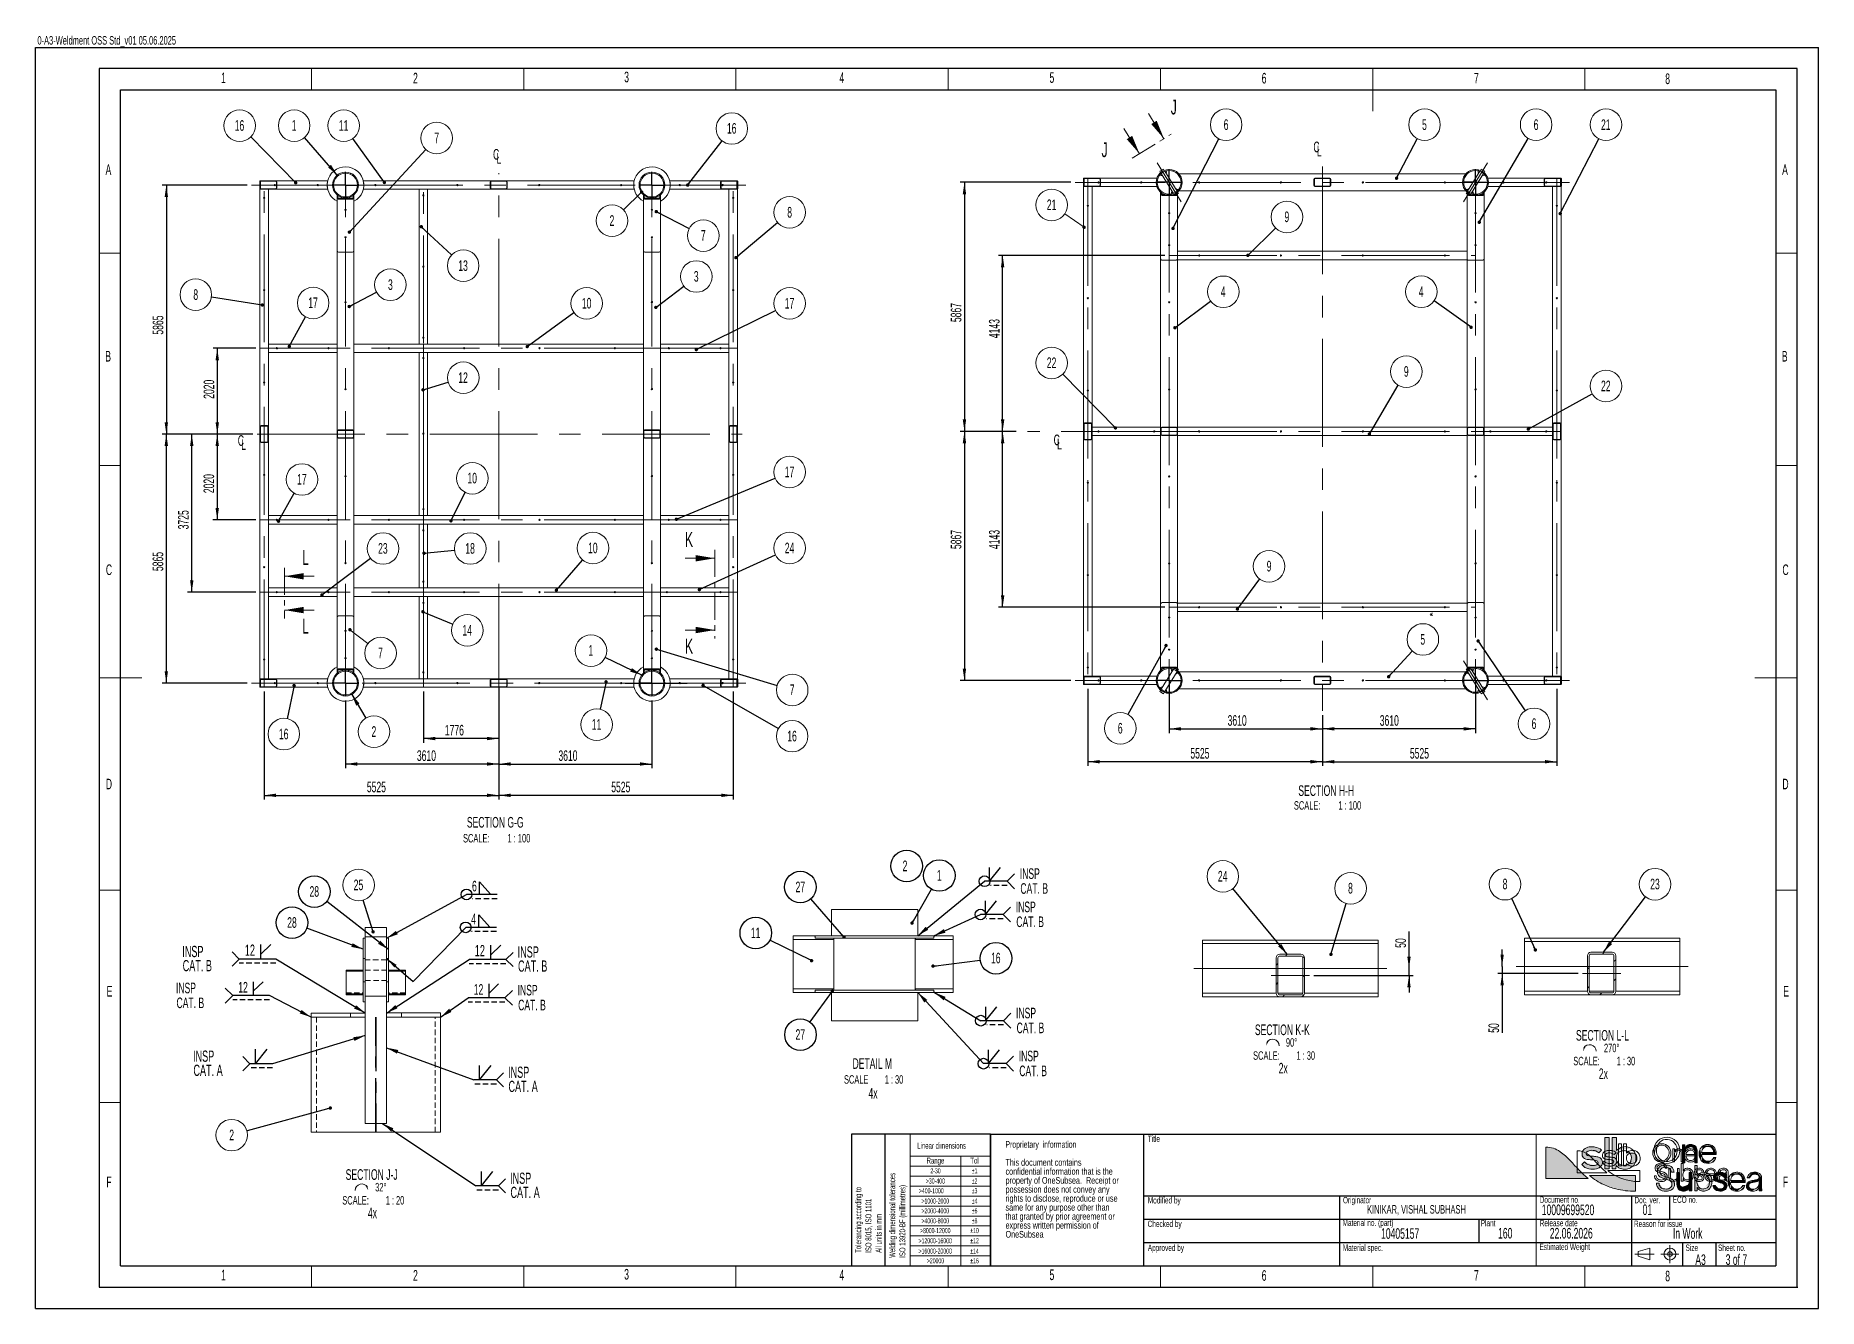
# Paper-space layout 'Sheet3' of a CAD drawing. Header units: millimetres. Extents: x 0 to 420, y 0 to 300.
import ezdxf
from ezdxf.enums import TextEntityAlignment as Align

# ---------------------------------------------------------------- set-up
doc = ezdxf.new("R2010")
doc.units = ezdxf.units.MM
for name, pattern in [('CENTER', [10.16, 6.35, -1.27, 1.27, -1.27]), ('CENTERX2', [20.32, 12.7, -2.54, 2.54, -2.54]), ('HIDDEN', [1.905, 1.27, -0.635])]:
    doc.linetypes.add(name, pattern=pattern)
for name, color, linetype in [('1ST_ANGLE', 7, 'Continuous'), ('BORDER', 7, 'Continuous'), ('DIMS', 7, 'Continuous')]:
    doc.layers.add(name, color=color, linetype=linetype)
doc.layers.add('HIDDEN', color=7, linetype='Continuous', plot=False)
doc.layers.add('HIDDEN_DETAIL', color=7, linetype='Continuous', plot=False)
doc.styles.add('SLDTEXTSTYLE0', font='TXT', dxfattribs={"width": 0.605})
doc.styles.add('SLDTEXTSTYLE1', font='TXT', dxfattribs={"width": 0.7})
doc.styles.add('SLDTEXTSTYLE2', font='TXT', dxfattribs={"width": 0.57})
doc.styles.add('SLDTEXTSTYLE3', font='TXT', dxfattribs={"width": 0.575})
doc.dimstyles.new('SLDDIMSTYLE0', dxfattribs={"dimtxt": 0.18, "dimasz": 0.8, "dimexe": 0, "dimexo": 0.0625, "dimgap": 0, "dimtad": 0, "dimtih": 1, "dimtoh": 1, "dimdec": 0, "dimrnd": 1e-09, "dimzin": 0, "dimdsep": 46, "dimtxsty": 'Standard', "dimblk1": 'DOT', "dimblk2": 'DOT', "dimsah": 1, "dimcen": 0.09, "dimadec": 0, "dimazin": 0, "dimtfac": 0.8, "dimtdec": 0, "dimtofl": 0, "dimtmove": 0, "dimatfit": 3, "dimldrblk": 'DOT', "dimfxl": 1, "dimfrac": 2, "dimtolj": 1, "dimtzin": 0, "dimarcsym": 0})
doc.dimstyles.new('SLDDIMSTYLE10', dxfattribs={"dimtxt": 2.5, "dimasz": 2.8, "dimexe": 0, "dimexo": 0.0625, "dimtad": 1, "dimdec": 0, "dimlfac": 30, "dimrnd": 1e-09, "dimzin": 12, "dimdsep": 46, "dimtxsty": 'SLDTEXTSTYLE0', "dimsah": 1, "dimcen": 0.09, "dimadec": 0, "dimazin": 3, "dimtfac": 1, "dimtdec": 0, "dimtmove": 0, "dimatfit": 0, "dimfxl": 1, "dimfrac": 2, "dimtolj": 1, "dimtzin": 12, "dimarcsym": 0})
doc.dimstyles.new('SLDDIMSTYLE2', dxfattribs={"dimtxt": 2.5, "dimasz": 2.8, "dimexe": 0, "dimexo": 0.0625, "dimtad": 1, "dimdec": 0, "dimlfac": 100, "dimrnd": 1e-09, "dimzin": 12, "dimdsep": 46, "dimtxsty": 'SLDTEXTSTYLE0', "dimsah": 1, "dimcen": 0.09, "dimadec": 0, "dimazin": 3, "dimtfac": 1, "dimtdec": 0, "dimtofl": 0, "dimtmove": 0, "dimatfit": 3, "dimfxl": 1, "dimfrac": 2, "dimtolj": 1, "dimtzin": 12, "dimarcsym": 0})
doc.dimstyles.new('SLDDIMSTYLE4', dxfattribs={"dimtxt": 0.18, "dimasz": 2.8, "dimexe": 0, "dimexo": 0.0625, "dimgap": 0, "dimtad": 0, "dimtih": 1, "dimtoh": 1, "dimdec": 0, "dimrnd": 1e-09, "dimzin": 0, "dimdsep": 46, "dimtxsty": 'Standard', "dimsah": 1, "dimcen": 0.09, "dimadec": 0, "dimazin": 0, "dimtfac": 2.8, "dimtdec": 0, "dimtofl": 0, "dimtmove": 0, "dimatfit": 3, "dimfxl": 1, "dimfrac": 2, "dimtolj": 1, "dimtzin": 0, "dimarcsym": 0})

psp = doc.layouts.new('Sheet3')

# ---------------------------------------------------------------- texts
at = {"color": 7, "linetype": 'Continuous', "char_height": 3.5, "attachment_point": 1, "style": 'SLDTEXTSTYLE0'}
for s, insert in [('J', (267.429, 284.695)), ('J', (251.122, 274.658)), ('K', (152.995, 182.851)), ('L', (62.801, 178.615)), ('L', (62.801, 162.405)), ('K', (152.995, 157.706))]:
    psp.add_mtext(s, dxfattribs=dict(at, insert=insert))
at = {"color": 7, "linetype": 'Continuous', "lineweight": 0, "attachment_point": 2}
for s, insert, char_height, style in [('SECTION H-H', (304.06, 123.181), 2.5, 'SLDTEXTSTYLE0'), ('SCALE:', (299.567, 119.454), 2, 'SLDTEXTSTYLE0'), ('1 : 100', (309.609, 119.454), 2, 'SLDTEXTSTYLE3'), ('SECTION K-K', (293.715, 66.857), 2.5, 'SLDTEXTSTYLE0'), ('90°', (295.893, 63.629), 2, 'SLDTEXTSTYLE0'), ('SECTION L-L', (369.138, 65.556), 2.5, 'SLDTEXTSTYLE0'), ('SCALE:', (289.955, 60.545), 2, 'SLDTEXTSTYLE0'), ('1 : 30', (299.247, 60.545), 2, 'SLDTEXTSTYLE2'), ('SCALE:', (365.387, 59.244), 2, 'SLDTEXTSTYLE0'), ('270°', (371.312, 62.328), 2, 'SLDTEXTSTYLE0'), ('1 : 30', (374.679, 59.244), 2, 'SLDTEXTSTYLE2'), ('2x', (293.927, 57.815), 2.5, 'SLDTEXTSTYLE0'), ('2x', (369.359, 56.514), 2.5, 'SLDTEXTSTYLE0'), ('SECTION J-J', (79.16, 32.763), 2.5, 'SLDTEXTSTYLE0'), ('32°', (81.313, 29.535), 2, 'SLDTEXTSTYLE0'), ('SCALE:', (75.374, 26.452), 2, 'SLDTEXTSTYLE0'), ('1 : 20', (84.667, 26.452), 2, 'SLDTEXTSTYLE2'), ('4x', (79.347, 23.721), 2.5, 'SLDTEXTSTYLE0')]:
    psp.add_mtext(s, dxfattribs=dict(at, insert=insert, char_height=char_height, style=style))
at = {"layer": 'BORDER', "color": 1, "insert": (0.418, 299.653), "char_height": 2, "attachment_point": 1, "style": 'SLDTEXTSTYLE0'}
psp.add_mtext('0-A3-Weldment OSS Std_v01 05.06.2025', dxfattribs=at)
at = {"layer": 'BORDER', "char_height": 2.5, "attachment_point": 1, "style": 'SLDTEXTSTYLE0'}
for s, insert in [('1', (43.697, 291.072)), ('2', (88.913, 291.01)), ('3', (138.663, 291.275)), ('4', (189.366, 291.118)), ('5', (238.865, 291.15)), ('6', (288.853, 290.984)), ('7', (338.878, 291.002)), ('8', (383.93, 290.858)), ('A', (16.469, 269.457)), ('A', (411.469, 269.457)), ('B', (16.408, 225.499)), ('B', (411.408, 225.499)), ('C', (16.547, 175.221)), ('C', (411.547, 175.221)), ('D', (16.531, 124.752)), ('D', (411.531, 124.752)), ('E', (16.729, 75.935)), ('E', (411.729, 75.935)), ('F', (16.656, 31.039)), ('F', (411.656, 31.039)), ('1', (43.697, 9.072)), ('2', (88.913, 9.01)), ('3', (138.663, 9.275)), ('4', (189.366, 9.118)), ('5', (238.865, 9.15)), ('6', (288.853, 8.984)), ('7', (338.878, 9.002)), ('8', (383.93, 8.858))]:
    psp.add_mtext(s, dxfattribs=dict(at, insert=insert))
at = {"layer": 'DIMS', "attachment_point": 2}
for s, insert, char_height, style in [('SECTION G-G', (108.278, 115.733), 2.5, 'SLDTEXTSTYLE0'), ('SCALE:', (103.82, 111.734), 2, 'SLDTEXTSTYLE0'), ('1 : 100', (113.863, 111.734), 2, 'SLDTEXTSTYLE3'), ('DETAIL M', (197.121, 58.91), 2.5, 'SLDTEXTSTYLE0'), ('SCALE', (193.324, 54.911), 2, 'SLDTEXTSTYLE0'), ('1 : 30', (202.228, 54.911), 2, 'SLDTEXTSTYLE2'), ('4x', (197.29, 51.91), 2.5, 'SLDTEXTSTYLE0')]:
    psp.add_mtext(s, dxfattribs=dict(at, insert=insert, char_height=char_height, style=style))

# ---------------------------------------------------------------- blocks, each defined once
blk = doc.blocks.new('SW_NOTE_0_44')
at = {"color": 0, "char_height": 3.175, "attachment_point": 1}
for s, insert, style in [('Proprietary  information', (0, 4.09), 'SLDTEXTSTYLE0'), ('This document contains', (0, -4.37), 'SLDTEXTSTYLE1'), ('confidential information that is the', (0, -8.61), 'SLDTEXTSTYLE1'), ('property of OneSubsea.  Receipt or', (0, -12.84), 'SLDTEXTSTYLE1'), ('possession does not convey any', (0, -17.07), 'SLDTEXTSTYLE1'), ('rights to disclose, reproduce or use', (0, -21.31), 'SLDTEXTSTYLE1'), ('that granted by prior agreement or', (0, -29.77), 'SLDTEXTSTYLE1'), ('same for any purpose other than', (0, -25.54), 'SLDTEXTSTYLE1'), ('express written permission of', (0, -34.01), 'SLDTEXTSTYLE1'), ('OneSubsea', (0, -38.24), 'SLDTEXTSTYLE1')]:
    blk.add_mtext(s, dxfattribs=dict(at, insert=insert, style=style))
blk = doc.blocks.new('SW_NOTE_0_45')
at = {"color": 0, "linetype": 'Continuous', "lineweight": 0, "insert": (0, 3.87), "char_height": 3, "attachment_point": 1, "style": 'SLDTEXTSTYLE0'}
blk.add_mtext('Title', dxfattribs=at)
blk = doc.blocks.new('SW_NOTE_0_46')
at = {"color": 0, "linetype": 'Continuous', "lineweight": 0, "insert": (0, 3.87), "char_height": 3, "attachment_point": 1, "style": 'SLDTEXTSTYLE0'}
blk.add_mtext('Title', dxfattribs=at)
blk = doc.blocks.new('SW_NOTE_0_47')
at = {"color": 0, "linetype": 'Continuous', "lineweight": 0, "insert": (0, 3.87), "char_height": 3, "attachment_point": 1, "style": 'SLDTEXTSTYLE0'}
blk.add_mtext('Modified by', dxfattribs=at)
blk = doc.blocks.new('SW_NOTE_0_48')
at = {"color": 0, "linetype": 'Continuous', "lineweight": 0, "insert": (0, 3.87), "char_height": 3, "attachment_point": 1, "style": 'SLDTEXTSTYLE0'}
blk.add_mtext('Checked by', dxfattribs=at)
blk = doc.blocks.new('SW_NOTE_0_49')
at = {"color": 0, "linetype": 'Continuous', "lineweight": 0, "insert": (0, 3.87), "char_height": 3, "attachment_point": 1, "style": 'SLDTEXTSTYLE0'}
blk.add_mtext('Originator', dxfattribs=at)
blk = doc.blocks.new('SW_NOTE_0_50')
at = {"color": 0, "linetype": 'Continuous', "lineweight": 0, "insert": (0, 3.87), "char_height": 3, "attachment_point": 1, "style": 'SLDTEXTSTYLE0'}
blk.add_mtext('Material no. (part)', dxfattribs=at)
blk = doc.blocks.new('SW_NOTE_0_51')
at = {"color": 0, "linetype": 'Continuous', "lineweight": 0, "insert": (0, 3.87), "char_height": 3, "attachment_point": 1, "style": 'SLDTEXTSTYLE0'}
blk.add_mtext('Document no.', dxfattribs=at)
blk = doc.blocks.new('SW_NOTE_0_52')
at = {"color": 0, "linetype": 'Continuous', "lineweight": 0, "insert": (0, 3.87), "char_height": 3, "attachment_point": 1, "style": 'SLDTEXTSTYLE0'}
blk.add_mtext('Doc. ver.', dxfattribs=at)
blk = doc.blocks.new('SW_NOTE_0_53')
at = {"color": 0, "linetype": 'Continuous', "lineweight": 0, "insert": (0, 3.87), "char_height": 3, "attachment_point": 1, "style": 'SLDTEXTSTYLE0'}
blk.add_mtext('Reason for issue', dxfattribs=at)
blk = doc.blocks.new('SW_NOTE_0_54')
at = {"color": 0, "linetype": 'Continuous', "lineweight": 0, "insert": (0, 3.87), "char_height": 3, "attachment_point": 1, "style": 'SLDTEXTSTYLE0'}
blk.add_mtext('ECO no.', dxfattribs=at)
blk = doc.blocks.new('SW_NOTE_0_55')
at = {"color": 0, "linetype": 'Continuous', "lineweight": 0, "insert": (0, 3.87), "char_height": 3, "attachment_point": 1, "style": 'SLDTEXTSTYLE0'}
blk.add_mtext('Size', dxfattribs=at)
blk = doc.blocks.new('SW_NOTE_0_56')
at = {"color": 0, "linetype": 'Continuous', "lineweight": 0, "insert": (0, 3.87), "char_height": 3, "attachment_point": 1, "style": 'SLDTEXTSTYLE0'}
blk.add_mtext('Plant', dxfattribs=at)
blk = doc.blocks.new('SW_NOTE_0_57')
at = {"color": 0, "linetype": 'Continuous', "lineweight": 0, "insert": (0, 3.87), "char_height": 3, "attachment_point": 1, "style": 'SLDTEXTSTYLE0'}
blk.add_mtext('Estimated Weight', dxfattribs=at)
blk = doc.blocks.new('SW_NOTE_0_58')
at = {"color": 0, "linetype": 'Continuous', "lineweight": 0, "insert": (4.14, 6.45), "char_height": 5, "attachment_point": 2, "style": 'SLDTEXTSTYLE0'}
blk.add_mtext('A3', dxfattribs=at)
blk = doc.blocks.new('SW_NOTE_0_59')
at = {"color": 0, "linetype": 'Continuous', "lineweight": 0, "insert": (0, 3.87), "char_height": 3, "attachment_point": 1, "style": 'SLDTEXTSTYLE0'}
blk.add_mtext('Sheet no.', dxfattribs=at)
blk = doc.blocks.new('SW_NOTE_0_60')
at = {"color": 0, "linetype": 'Continuous', "lineweight": 0, "insert": (0, 3.87), "char_height": 3, "attachment_point": 1, "style": 'SLDTEXTSTYLE0'}
blk.add_mtext('Release date', dxfattribs=at)
blk = doc.blocks.new('SW_NOTE_0_61')
at = {"color": 0, "linetype": 'Continuous', "lineweight": 0, "insert": (0, 3.87), "char_height": 3, "attachment_point": 1, "style": 'SLDTEXTSTYLE0'}
blk.add_mtext('Material spec.', dxfattribs=at)
blk = doc.blocks.new('SW_NOTE_0_62')
at = {"color": 0, "linetype": 'Continuous', "lineweight": 0, "insert": (0, 3.87), "char_height": 3, "attachment_point": 1, "style": 'SLDTEXTSTYLE0'}
blk.add_mtext('Approved by', dxfattribs=at)
blk = doc.blocks.new('Block3')
at = {"linetype": 'Continuous'}
blk.add_hatch(color=182, dxfattribs=at).paths.add_polyline_path([(445.17, 238.82), (447.21, 238.82), (447.21, 253.6), (445.17, 253.6)], flags=0)
h = blk.add_hatch(color=182, dxfattribs=at)
edge = h.paths.add_edge_path(flags=0)
edge.add_arc((454.71, 244), 5.23, 58.01089, 139.63838, ccw=False)
edge.add_arc((455.02, 244.49), 4.64, 18.79272, 58.01089, ccw=False)
edge.add_arc((453.13, 243.54), 6.75, 7.67255, 21.23833, ccw=False)
edge.add_arc((453.54, 243.95), 6.3, -24.40255, 4.55114, ccw=False)
edge.add_arc((455.88, 242.85), 3.71, 314.40387, 336.10789, ccw=False)
edge.add_arc((450.84, 248.92), 11.59, 303.64214, 311.18931, ccw=False)
edge.add_arc((454.88, 243.06), 4.48, 267.02182, 302.24729, ccw=False)
edge.add_arc((454.29, 243.7), 5.13, 239.7703, 273.94895, ccw=False)
edge.add_arc((453.55, 242.25), 3.5, 211.61627, 238.1906, ccw=False)
edge.add_line((450.57, 240.41), (450.3, 238.82))
edge.add_line((450.3, 238.82), (448.64, 238.82))
edge.add_line((448.64, 238.82), (448.64, 253.6))
edge.add_line((448.64, 253.6), (450.73, 253.6))
edge.add_line((450.73, 253.6), (450.73, 247.38))
edge = h.paths.add_edge_path(flags=0)
edge.add_arc((453.43, 244.42), 2.77, 138.7981, 168.8211)
edge.add_arc((457.26, 243.79), 6.65, 169.83548, 184.56324)
edge.add_arc((453.45, 243.45), 2.83, 183.9756, 222.127)
edge.add_arc((453.96, 243.91), 3.5, 222.127, 250.82405)
edge.add_arc((454.02, 244.12), 3.72, 250.94425, 270.28196)
edge.add_arc((453.91, 245.3), 4.91, 271.49328, 295.66588)
edge.add_arc((454.88, 243.29), 2.68, 295.66588, 337.48534)
edge.add_arc((450.8, 244.45), 6.91, 341.53541, 349.65201)
edge.add_arc((453.99, 243.97), 3.68, 348.13521, 400.42585)
edge.add_arc((454.45, 244.1), 3.25, 43.94995, 89.05957)
edge.add_arc((454.39, 240.05), 7.3, 89.05957, 100.29704)
edge.add_arc((453.58, 244.43), 2.85, 100.07498, 116.13514)
edge.add_arc((453.87, 243.93), 3.42, 116.81103, 137.41592)
h = blk.add_hatch(color=182, dxfattribs=at)
edge = h.paths.add_edge_path(flags=0)
edge.add_arc((487.3, 292.68), 76.91, 220.55784, 229.5365, ccw=False)
edge.add_arc((405.52, 221.03), 31.83, 42.82878, 54.18576)
edge.add_arc((417.57, 237.88), 11.12, 53.68211, 90.78787)
edge.add_line((417.41, 249), (417.41, 234.16))
edge.add_line((417.41, 234.16), (437.39, 234.16))
h = blk.add_hatch(color=182, dxfattribs=at)
edge = h.paths.add_edge_path(flags=0)
edge.add_arc((438.93, 238.9), 10.3, 80.42596, 92.09503)
edge.add_arc((438.75, 243.77), 5.44, 92.09503, 121.94602)
edge.add_arc((437.5, 245.76), 3.08, 121.94602, 155.51677)
edge.add_arc((437.57, 245.73), 3.16, 155.51677, 184.75161)
edge.add_arc((436.81, 245.67), 2.39, 184.75161, 210.73773)
edge.add_arc((436.58, 245.53), 2.12, 210.73773, 243.84349)
edge.add_arc((437.57, 247.25), 4.1, 242.02091, 260.03389)
edge.add_arc((440.04, 265.53), 22.54, 261.87709, 267.00638)
edge.add_arc((437.95, 226.37), 16.67, 82.39362, 86.83897, ccw=False)
edge.add_arc((439.25, 236.43), 6.52, 71.02024, 82.0336, ccw=False)
edge.add_arc((441.01, 241.67), 0.995, 21.25383, 69.20271, ccw=False)
edge.add_arc((440.87, 241.65), 1.14, -22.92516, 19.37709, ccw=False)
edge.add_arc((440.79, 241.81), 1.27, 299.68353, 331.86491, ccw=False)
edge.add_arc((439.89, 243.44), 3.14, 277.51384, 299.20046, ccw=False)
edge.add_arc((439.53, 245.17), 4.9, 248.75792, 279.08161, ccw=False)
edge.add_arc((438.87, 244.54), 4.09, 217.93322, 254.19645, ccw=False)
edge.add_line((435.64, 242.02), (434.38, 240.76))
edge.add_arc((438.7, 244.11), 5.47, 217.85091, 258.48139)
edge.add_arc((439.41, 246.6), 8.05, 257.07516, 282.92484)
edge.add_arc((439.63, 244.32), 5.79, 285.87725, 303.65034)
edge.add_arc((432.06, 250.44), 15.35, 314.58214, 318.16312)
edge.add_arc((441.81, 241.58), 2.18, 320.46119, 357.17342)
edge.add_arc((440.7, 241.89), 3.32, 352.80746, 371.54203)
edge.add_arc((441.78, 242.1), 2.22, 11.87186, 56.09076)
edge.add_arc((440.88, 240.48), 4.06, 58.31654, 82.00922)
edge.add_arc((438.21, 223.68), 21.07, 81.16983, 87.24138)
edge.add_arc((440.11, 260.37), 15.67, 260.81574, 266.77083, ccw=False)
edge.add_arc((437.91, 246.86), 1.98, 226.33309, 261.27849, ccw=False)
edge.add_arc((437.45, 246.03), 1.08, 131.48383, 213.11854, ccw=False)
edge.add_arc((437.37, 246.12), 0.962, 106.38182, 131.458, ccw=False)
edge.add_arc((439.38, 242.05), 5.48, 107.21162, 114.53896, ccw=False)
edge.add_arc((439.13, 242.79), 4.71, 75.26889, 106.99445, ccw=False)
edge.add_arc((439.44, 243.18), 4.26, 48.29678, 77.97013, ccw=False)
edge.add_line((442.27, 246.36), (443.6, 247.61))
edge.add_arc((439.73, 243.47), 5.66, 46.96661, 80.75029)
h = blk.add_hatch(color=8, dxfattribs=at)
edge = h.paths.add_edge_path(flags=0)
edge.add_line((481.74, 241.54), (482.89, 241.54))
edge.add_line((482.89, 241.54), (482.89, 246.16))
edge.add_arc((487.34, 246.16), 4.45, 156.34871, 180, ccw=False)
edge.add_arc((485.29, 247.07), 2.21, 94.06262, 156.34871, ccw=False)
edge.add_arc((485.4, 245.49), 3.79, 80.07862, 94.06262, ccw=False)
edge.add_arc((485.77, 247.61), 1.63, 47.83956, 80.07862, ccw=False)
edge.add_arc((485.57, 247.4), 1.92, 0, 47.83956, ccw=False)
edge.add_line((487.5, 247.4), (487.5, 241.54))
edge.add_line((487.5, 241.54), (488.66, 241.54))
edge.add_line((488.66, 241.54), (488.66, 247.23))
edge.add_arc((484.99, 247.16), 3.66, 1.19192, 14.1268)
edge.add_arc((484.32, 246.99), 4.36, 14.1268, 27.34849)
edge.add_arc((486.5, 248.11), 1.9, 27.34849, 58.50656)
edge.add_arc((485.4, 246.32), 4.01, 58.50656, 72.22722)
edge.add_arc((485.57, 246.83), 3.47, 72.22722, 90)
edge.add_arc((485.57, 246.33), 3.97, 90, 99.79016)
edge.add_arc((485.28, 248.02), 2.26, 99.79016, 126.77139)
edge.add_arc((485.96, 247.1), 3.4, 126.77139, 149.6095)
edge.add_arc((484.26, 248.1), 1.43, 149.6095, 166.62421)
edge.add_arc((469.1, 248.46), 13.76, 359.86095, 360.13905)
edge.add_line((482.87, 248.5), (482.87, 250.14))
edge.add_line((482.87, 250.14), (481.74, 250.14))
edge.add_line((481.74, 250.14), (481.74, 241.54))
h = blk.add_hatch(color=8, dxfattribs=at)
edge = h.paths.add_edge_path(flags=0)
edge.add_arc((493.36, 244.9), 3.52, 213.34893, 228.39273, ccw=False)
edge.add_arc((494.71, 245.79), 5.14, 152.52917, 213.34893, ccw=False)
edge.add_arc((493.45, 246.45), 3.72, 127.21447, 152.52917, ccw=False)
edge.add_arc((495.16, 244.2), 6.54, 125.30008, 127.21447, ccw=False)
edge.add_arc((493.68, 246.28), 3.99, 81.82477, 125.30008, ccw=False)
edge.add_arc((493.54, 245.27), 5.01, 68.92123, 81.82477, ccw=False)
edge.add_arc((494.28, 247.19), 2.95, 35.41685, 68.92123, ccw=False)
edge.add_arc((492.48, 245.91), 5.16, 14.46797, 35.41685, ccw=False)
edge.add_arc((492.08, 245.81), 5.58, -3.28569, 14.46797, ccw=False)
edge.add_line((497.64, 245.49), (490.75, 245.49))
edge.add_arc((493.87, 245.39), 3.12, 178.12077, 225.8635)
edge.add_arc((494.1, 245.62), 3.44, 225.8635, 242.89952)
edge.add_arc((493.54, 244.53), 2.21, 242.89952, 270)
edge.add_arc((493.54, 246.86), 4.55, 270, 288.80598)
edge.add_arc((494.33, 244.53), 2.09, 288.80598, 318.57416)
edge.add_arc((494.09, 244.74), 2.4, 318.57416, 343.75004)
edge.add_line((496.4, 244.07), (497.53, 244.07))
edge.add_arc((494.2, 244.8), 3.41, 287.11203, 347.53322, ccw=False)
edge.add_arc((493.88, 245.85), 4.51, 270, 287.11203, ccw=False)
edge.add_arc((493.88, 247.14), 5.8, 254.92516, 270, ccw=False)
edge.add_arc((493.23, 244.76), 3.33, 228.39273, 254.92516, ccw=False)
edge = h.paths.add_edge_path(flags=0)
edge.add_arc((494.01, 246.21), 3.29, 130.62473, 176.66678)
edge.add_line((490.73, 246.41), (496.46, 246.41))
edge.add_arc((492.42, 246.13), 4.05, 3.8919, 9.59577)
edge.add_arc((489.85, 245.7), 6.65, 9.59577, 18.362)
edge.add_arc((494.16, 247.13), 2.11, 18.362, 74.69005)
edge.add_arc((493.54, 244.84), 4.48, 74.69005, 90)
edge.add_arc((493.54, 246.77), 2.56, 90, 130.62473)
h = blk.add_hatch(color=182, dxfattribs=at)
edge = h.paths.add_edge_path(flags=0)
edge.add_arc((459.42, 266.61), 38.39, 256.26951, 263.15914)
edge.add_arc((459.47, 265.43), 37.23, 262.86754, 270.21344)
edge.add_line((459.6, 228.2), (459.6, 235.64))
edge.add_line((459.6, 235.64), (437.97, 235.64))
edge.add_arc((457.17, 258.19), 29.62, 229.58133, 245.10673)
edge.add_arc((458.13, 259.94), 31.61, 244.87782, 255.66853)
h = blk.add_hatch(color=8, dxfattribs=at)
edge = h.paths.add_edge_path(flags=0)
edge.add_arc((472.93, 237.44), 2.97, 142.36126, 172.67987)
edge.add_arc((474.94, 237.18), 4.99, 172.67987, 187.32013)
edge.add_arc((471.43, 236.79), 1.47, 189.42195, 216.24536)
edge.add_arc((472.25, 237.06), 2.3, 209.66458, 224.70484)
edge.add_arc((473.47, 238.54), 4.22, 227.31271, 245.69692)
edge.add_arc((477.73, 247.97), 14.56, 245.69692, 254.48182)
edge.add_arc((468.54, 214.59), 20.06, 70.44351, 74.69677, ccw=False)
edge.add_arc((474.28, 230.86), 2.8, 39.61895, 69.75862, ccw=False)
edge.add_arc((475.46, 231.83), 1.28, -0.25004, 39.8478, ccw=False)
edge.add_arc((483.31, 232.17), 6.58, 183.03141, 186.49588)
edge.add_arc((475.32, 231.26), 1.46, -39.91187, 6.67036, ccw=False)
edge.add_arc((474, 232.19), 3.08, 302.46584, 322.55505, ccw=False)
edge.add_arc((474.17, 232.27), 3.06, 269.79844, 298.87243, ccw=False)
edge.add_arc((474.57, 237.63), 8.42, 257.23887, 267.2308, ccw=False)
edge.add_arc((473.33, 231.91), 2.58, 218.1633, 256.02622, ccw=False)
edge.add_arc((473.08, 231.92), 2.39, 176.84235, 222.03671, ccw=False)
edge.add_line((470.7, 232.05), (469.46, 232.05))
edge.add_arc((472.89, 231.97), 3.44, 178.66974, 201.18275)
edge.add_arc((497.44, 243.84), 30.69, 205.27287, 206.26579)
edge.add_arc((473.22, 232), 3.73, 207.96338, 269.08294)
edge.add_arc((474.53, 256.48), 28.24, 267.20915, 270.3269)
edge.add_arc((474.36, 232.36), 4.14, 274.66982, 312.82917)
edge.add_arc((475.24, 231.29), 2.75, 314.41519, 342.18195)
edge.add_arc((474.81, 231.4), 3.2, 342.71699, 371.39822)
edge.add_arc((462.73, 229.73), 15.38, 8.60244, 10.21068)
edge.add_arc((475.85, 231.94), 2.09, 14.41188, 42.78248)
edge.add_arc((475.35, 231.95), 2.48, 34.79347, 70.96504)
edge.add_arc((474.46, 231.18), 3.54, 61.27952, 70.32181)
edge.add_line((475.65, 234.51), (473.16, 235.29))
edge.add_arc((477.09, 245.97), 11.38, 245.16489, 249.7568, ccw=False)
edge.add_arc((472.87, 237.26), 1.71, 186.202, 251.1262, ccw=False)
edge.add_arc((474.21, 237.57), 3.08, 185.8192, 189.2346, ccw=False)
edge.add_arc((473.09, 237.45), 1.96, 151.24174, 185.8192, ccw=False)
edge.add_arc((472.95, 237.53), 1.8, 118.75826, 151.24174, ccw=False)
edge.add_arc((473.71, 236.14), 3.38, 96.29288, 118.75826, ccw=False)
edge.add_arc((473.74, 235.86), 3.66, 70.02157, 96.29288, ccw=False)
edge.add_arc((474.18, 237.08), 2.37, 1.20976, 70.02157, ccw=False)
edge.add_line((476.55, 237.13), (477.78, 237.13))
edge.add_arc((473.49, 236.85), 4.3, 3.68262, 25.06776)
edge.add_arc((475.05, 237.59), 2.57, 25.06776, 50.97012)
edge.add_arc((473.82, 236.06), 4.54, 50.97012, 69.54011)
edge.add_arc((474.13, 236.9), 3.64, 69.54011, 84.76448)
edge.add_arc((473.86, 233.98), 6.57, 84.76448, 101.2611)
edge.add_arc((473.3, 236.83), 3.67, 101.2611, 125.92854)
edge.add_arc((472.75, 237.58), 2.74, 125.92854, 142.36126)
h = blk.add_hatch(color=8, dxfattribs=at)
edge = h.paths.add_edge_path(flags=0)
edge.add_line((479.15, 237.06), (479.15, 231.32))
edge.add_arc((482.94, 231.32), 3.79, 180, 205.91877)
edge.add_arc((481.46, 230.6), 2.14, 205.91877, 240.55644)
edge.add_arc((482.27, 232.03), 3.78, 240.55644, 254.20383)
edge.add_arc((482.19, 231.44), 3.19, 252.50931, 289.5531)
edge.add_arc((482.64, 230.55), 2.21, 286.34838, 328.25108)
edge.add_arc((476.87, 234.45), 9.18, 326.50994, 331.56022)
edge.add_line((484.94, 230.08), (484.94, 228.43))
edge.add_line((484.94, 228.43), (486.11, 228.43))
edge.add_line((486.11, 228.43), (486.11, 237.05))
edge.add_line((486.11, 237.05), (484.94, 237.05))
edge.add_line((484.94, 237.05), (484.94, 232.41))
edge.add_arc((479.9, 232.61), 5.04, 346.09771, 357.73184, ccw=False)
edge.add_arc((482.22, 231.82), 2.6, 286.20821, 350.64405, ccw=False)
edge.add_arc((482.36, 231.51), 2.27, 224.18438, 285.08195, ccw=False)
edge.add_arc((482.85, 231.32), 2.53, 180, 213.38547, ccw=False)
edge.add_line((480.32, 231.32), (480.32, 237.06))
edge.add_line((480.32, 237.06), (479.15, 237.06))
h = blk.add_hatch(color=8, dxfattribs=at)
edge = h.paths.add_edge_path(flags=0)
edge.add_line((487.5, 228.43), (488.66, 228.43))
edge.add_line((488.66, 228.43), (488.66, 230.18))
edge.add_arc((491.91, 231.76), 3.62, 205.90981, 236.49824)
edge.add_arc((491.5, 231.07), 2.82, 235.75785, 271.06747)
edge.add_arc((491.57, 233.16), 4.91, 269.84368, 294.16588)
edge.add_arc((492.2, 231.49), 3.13, 296.09548, 322.03293)
edge.add_arc((490.69, 232.41), 4.89, 324.49316, 353.10111)
edge.add_arc((490.49, 232.87), 5.16, 348.2252, 396.34236)
edge.add_arc((491.66, 233.08), 4.13, 43.70695, 76.52)
edge.add_arc((491.74, 233.83), 3.39, 74.93181, 99.52776)
edge.add_arc((491.81, 233.69), 3.53, 100.19205, 153.07511)
edge.add_line((488.66, 235.29), (488.66, 240.32))
edge.add_line((488.66, 240.32), (487.5, 240.32))
edge.add_line((487.5, 240.32), (487.5, 228.43))
edge = h.paths.add_edge_path(flags=0)
edge.add_arc((492.64, 232.75), 4.09, 164.38713, 200.66903, ccw=False)
edge.add_arc((493.45, 232.48), 4.94, 148.75296, 163.88287, ccw=False)
edge.add_arc((491.03, 234.01), 2.08, 112.35777, 150.15348, ccw=False)
edge.add_arc((491.67, 232.13), 4.07, 88.55181, 110.61557, ccw=False)
edge.add_arc((491.65, 233.56), 2.64, 32.96041, 87.33319, ccw=False)
edge.add_arc((490.73, 233), 3.72, -0.21064, 32.45107, ccw=False)
edge.add_arc((488.58, 232.76), 5.87, -14.33394, 2.14326, ccw=False)
edge.add_arc((491.67, 231.95), 2.68, 273.75053, 346.18728, ccw=False)
edge.add_arc((491.49, 233.66), 4.4, 263.89575, 274.63696, ccw=False)
edge.add_arc((491.16, 231.41), 2.13, 214.8548, 266.19343, ccw=False)
edge.add_arc((493.27, 232.98), 4.76, 200.56446, 215.87655, ccw=False)
h = blk.add_hatch(color=8, dxfattribs=at)
edge = h.paths.add_edge_path(flags=0)
edge.add_arc((499.45, 231.74), 5.45, 81.05807, 102.39156)
edge.add_arc((499.21, 234.05), 3.15, 107.20966, 127.58509)
edge.add_arc((498.84, 234.49), 2.58, 126.9485, 152.18203)
edge.add_arc((498.42, 234.82), 2.06, 154.88732, 222.86305)
edge.add_arc((498.91, 235.21), 2.68, 221.90003, 247.51461)
edge.add_arc((500.05, 237.3), 5.05, 244.65176, 259.63737)
edge.add_arc((497.37, 223.45), 9.06, 69.17396, 78.7166, ccw=False)
edge.add_arc((499.2, 228.53), 3.65, 60.99428, 67.65209, ccw=False)
edge.add_arc((500.52, 230.78), 1.05, 2.49933, 64.68585, ccw=False)
edge.add_arc((500.2, 230.73), 1.38, -35.84511, 3.95432, ccw=False)
edge.add_arc((500.11, 230.87), 1.53, 281.46116, 322.0578, ccw=False)
edge.add_arc((499.48, 233.95), 4.67, 263.62845, 281.46116, ccw=False)
edge.add_arc((499.19, 231.3), 2.01, 229.83614, 263.62845, ccw=False)
edge.add_arc((499.23, 231.22), 1.98, 186.73597, 227.25101, ccw=False)
edge.add_line((497.27, 230.99), (496.1, 230.99))
edge.add_arc((499.24, 231.32), 3.15, 186.08137, 194.96355)
edge.add_arc((499, 231.23), 2.9, 194.4681, 263.63794)
edge.add_arc((499.51, 232.81), 4.54, 259.50963, 295.46352)
edge.add_arc((500.26, 230.99), 2.58, 297.72057, 325.37338)
edge.add_arc((500.47, 230.8), 2.3, 326.20073, 365.56212)
edge.add_arc((500.98, 230.88), 1.78, 4.65571, 56.35299)
edge.add_arc((499.23, 228.26), 4.93, 56.35299, 68.54273)
edge.add_arc((496.93, 221.73), 11.85, 69.73506, 76.8751)
edge.add_arc((504.09, 252.51), 19.75, 253.98839, 256.9212, ccw=False)
edge.add_arc((499.06, 235.03), 1.56, 212.70093, 254.69198, ccw=False)
edge.add_arc((498.72, 234.83), 1.17, 158.79314, 213.54323, ccw=False)
edge.add_arc((498.76, 234.84), 1.2, 129.60733, 159.90494, ccw=False)
edge.add_arc((499.21, 234.26), 1.94, 95.70528, 128.97601, ccw=False)
edge.add_arc((499.36, 233.16), 3.05, 70.18465, 96.29414, ccw=False)
edge.add_arc((499.77, 234.45), 1.69, 0.66688, 68.53823, ccw=False)
edge.add_line((501.47, 234.47), (502.61, 234.47))
edge.add_arc((499.73, 234.33), 2.88, 2.81771, 46.0602)
edge.add_arc((499.8, 234.33), 2.83, 47.00469, 79.83005)
h = blk.add_hatch(color=8, dxfattribs=at)
edge = h.paths.add_edge_path(flags=0)
edge.add_arc((508.8, 231.11), 6.54, 125.30008, 127.21447, ccw=False)
edge.add_arc((507.32, 233.19), 3.99, 81.82477, 125.30008, ccw=False)
edge.add_arc((507.18, 232.18), 5.01, 68.92123, 81.82477, ccw=False)
edge.add_arc((507.92, 234.1), 2.95, 35.41685, 68.92123, ccw=False)
edge.add_arc((506.12, 232.82), 5.16, 14.46797, 35.41685, ccw=False)
edge.add_arc((505.72, 232.72), 5.58, -3.28569, 14.46797, ccw=False)
edge.add_line((511.28, 232.4), (504.39, 232.4))
edge.add_arc((507.51, 232.3), 3.12, 178.12077, 225.8635)
edge.add_arc((507.74, 232.53), 3.44, 225.8635, 242.89952)
edge.add_arc((507.18, 231.44), 2.21, 242.89952, 270)
edge.add_arc((507.18, 233.78), 4.55, 270, 288.80598)
edge.add_arc((507.97, 231.44), 2.09, 288.80598, 318.57416)
edge.add_arc((507.73, 231.65), 2.4, 318.57416, 343.75004)
edge.add_line((510.04, 230.98), (511.17, 230.98))
edge.add_arc((507.84, 231.71), 3.41, 287.11203, 347.53322, ccw=False)
edge.add_arc((507.51, 232.76), 4.51, 270, 287.11203, ccw=False)
edge.add_arc((507.51, 234.05), 5.8, 254.92516, 270, ccw=False)
edge.add_arc((506.87, 231.67), 3.33, 228.39273, 254.92516, ccw=False)
edge.add_arc((507, 231.81), 3.52, 213.34893, 228.39273, ccw=False)
edge.add_arc((508.35, 232.7), 5.14, 152.52917, 213.34893, ccw=False)
edge.add_arc((507.09, 233.36), 3.72, 127.21447, 152.52917, ccw=False)
edge = h.paths.add_edge_path(flags=0)
edge.add_arc((507.65, 233.13), 3.29, 130.62473, 176.66678)
edge.add_line((504.37, 233.32), (510.1, 233.32))
edge.add_arc((506.06, 233.04), 4.05, 3.8919, 9.59577)
edge.add_arc((503.49, 232.61), 6.65, 9.59577, 18.362)
edge.add_arc((507.8, 234.04), 2.11, 18.362, 74.69005)
edge.add_arc((507.18, 231.76), 4.48, 74.69005, 90)
edge.add_arc((507.18, 233.68), 2.56, 90, 130.62473)
h = blk.add_hatch(color=8, dxfattribs=at)
edge = h.paths.add_edge_path(flags=0)
edge.add_arc((515.62, 233.83), 3.42, 129.45306, 168.83853, ccw=False)
edge.add_arc((515.47, 234.01), 3.19, 104.14861, 129.45306, ccw=False)
edge.add_arc((515.61, 233.44), 3.77, 83.47954, 104.14861, ccw=False)
edge.add_arc((514.54, 224.01), 13.27, 79.38218, 83.47954, ccw=False)
edge.add_arc((516.53, 234.64), 2.44, 44.77064, 79.38218, ccw=False)
edge.add_arc((516.47, 234.56), 2.54, 2.93081, 45.15764, ccw=False)
edge.add_line((519.01, 234.69), (519.04, 230.08))
edge.add_arc((529.14, 230.23), 10.11, 180.85651, 190.35344)
edge.add_line((519.2, 228.42), (517.91, 228.42))
edge.add_line((517.91, 228.42), (517.88, 230.12))
edge.add_arc((515.32, 231.02), 2.71, 283.07218, 340.81259, ccw=False)
edge.add_arc((514.85, 233.03), 4.78, 263.87428, 283.07218, ccw=False)
edge.add_arc((514.72, 231.76), 3.51, 242.15466, 263.87428, ccw=False)
edge.add_arc((514.15, 230.7), 2.3, 210.48321, 242.15466, ccw=False)
edge.add_arc((514.25, 230.75), 2.41, 186.07947, 210.48321, ccw=False)
edge.add_arc((514.33, 230.76), 2.49, 156.66582, 186.07947, ccw=False)
edge.add_arc((513.35, 231.18), 1.43, 131.16403, 156.66582, ccw=False)
edge.add_arc((514.82, 229.5), 3.67, 110.72481, 131.16403, ccw=False)
edge.add_arc((516.3, 225.6), 7.83, 96.17643, 110.72481, ccw=False)
edge.add_arc((513.87, 245.09), 11.8, 277.70943, 285.38502)
edge.add_arc((516.63, 235.03), 1.38, 285.68028, 286.68282)
edge.add_arc((516.77, 234.8), 1.12, 283.04333, 415.27502)
edge.add_arc((516.08, 234.12), 2.09, 50.35264, 89.03869)
edge.add_arc((515.82, 226.7), 9.51, 88.19371, 91.80629)
edge.add_arc((515.5, 234.2), 2.01, 89.32945, 149.97248)
edge.add_arc((516.22, 233.81), 2.83, 150.53771, 166.13532)
edge.add_line((513.47, 234.49), (512.27, 234.49))
edge = h.paths.add_edge_path(flags=0)
edge.add_arc((515.34, 229.28), 3.12, 97.64215, 126.51401)
edge.add_arc((514.28, 230.75), 1.3, 127.46588, 194.77657)
edge.add_arc((514.37, 230.77), 1.4, 194.58878, 196.83002)
edge.add_arc((514.29, 230.73), 1.31, 196.25239, 235.28783)
edge.add_arc((515.09, 231.88), 2.71, 235.28783, 255.67288)
edge.add_arc((515.05, 231.73), 2.56, 255.67288, 284.32712)
edge.add_arc((514.89, 232.35), 3.2, 284.32712, 303.6809)
edge.add_arc((515.22, 231.85), 2.6, 303.6809, 327.47656)
edge.add_arc((514.78, 232.14), 3.13, 327.47656, 359.53037)
edge.add_line((517.91, 232.11), (517.92, 233.68))
edge.add_arc((516.7, 234.22), 1.33, 299.29174, 335.87612, ccw=False)
edge.add_arc((515.52, 236.33), 3.75, 283.98414, 299.29174, ccw=False)
edge.add_arc((512.88, 245.46), 13.25, 278.89288, 285.54423, ccw=False)
at = {"lineweight": 25}
for p, q in [((155.77, 255.06), (227.77, 255.06)), ((155.77, 193.06), (155.77, 255.06)), ((227.77, 255.06), (227.77, 193.06))]:
    blk.add_line(p, q, dxfattribs=at)
at = {"color": 7, "linetype": 'Continuous', "lineweight": 25}
for q in [(525.77, 255.06), (227.77, 193.06)]:
    blk.add_line((227.77, 255.06), q, dxfattribs=at)
at = {"color": 7, "linetype": 'Continuous', "lineweight": 18}
blk.add_line((412.77, 255.06), (412.77, 193.06), dxfattribs=at)
at = {"color": 7, "linetype": 'Continuous'}
for p, q in [((227.77, 226.06), (412.77, 226.06)), ((320.27, 215.46), (320.27, 226.06)), ((412.77, 226.06), (525.77, 226.06)), ((457.77, 226.06), (457.77, 193.06)), ((475.77, 215.06), (475.77, 226.06)), ((227.77, 215.06), (525.77, 215.06)), ((320.27, 193.06), (320.27, 215.46)), ((385.72, 215.06), (385.72, 204.06)), ((227.77, 204.06), (525.77, 204.06)), ((481.77, 204.06), (481.77, 193.06)), ((497.4, 204.06), (497.4, 193.06))]:
    blk.add_line(p, q, dxfattribs=at)
at = {"layer": '1ST_ANGLE', "color": 7, "lineweight": 18}
for p, q in [((475.84, 202.86), (475.84, 194.34)), ((459.24, 198.6), (468.47, 198.6)), ((460.83, 199.8), (460.83, 197.56)), ((460.84, 199.8), (466.44, 201.48)), ((460.84, 197.56), (466.44, 195.88)), ((466.44, 201.48), (466.44, 195.88)), ((480.11, 198.6), (471.58, 198.6))]:
    blk.add_line(p, q, dxfattribs=at)
for radius in [2.8, 1.12]:
    blk.add_circle((475.84, 198.6), radius, dxfattribs=at)
at = {"layer": 'HIDDEN', "color": 182, "lineweight": 18}
for p, q in [((445.17, 238.82), (445.17, 253.6)), ((445.17, 253.6), (447.21, 253.6)), ((447.21, 253.6), (447.21, 238.82)), ((450.73, 253.6), (448.64, 253.6)), ((448.64, 253.6), (448.64, 238.82)), ((450.73, 247.38), (450.73, 253.6)), ((417.41, 249), (417.41, 234.16)), ((442.27, 246.36), (443.6, 247.61)), ((434.38, 240.76), (435.64, 242.02)), ((437.97, 235.64), (459.6, 235.64)), ((447.21, 238.82), (445.17, 238.82)), ((448.64, 238.82), (450.3, 238.82)), ((450.3, 238.82), (450.57, 240.41)), ((459.6, 235.64), (459.6, 228.2)), ((417.41, 234.16), (437.39, 234.16))]:
    blk.add_line(p, q, dxfattribs=at)
at = {"layer": 'HIDDEN', "color": 7, "lineweight": 18}
blk.add_line((481.74, 241.54), (481.74, 250.14), dxfattribs=at)
at = {"layer": 'HIDDEN', "color": 8, "lineweight": 18}
for p, q in [((481.74, 250.14), (482.87, 250.14)), ((482.87, 250.14), (482.87, 248.5)), ((482.89, 241.54), (482.89, 246.16)), ((487.5, 241.54), (487.5, 247.4)), ((488.66, 241.54), (488.66, 247.23)), ((490.73, 246.41), (496.46, 246.41)), ((490.75, 245.49), (497.64, 245.49)), ((496.4, 244.07), (497.53, 244.07)), ((473.16, 235.29), (475.65, 234.51)), ((476.55, 237.13), (477.78, 237.13)), ((479.15, 237.06), (480.32, 237.06)), ((479.15, 237.06), (479.15, 231.32)), ((480.32, 237.06), (480.32, 231.32)), ((481.74, 241.54), (482.89, 241.54)), ((484.94, 237.05), (486.11, 237.05)), ((484.94, 237.05), (484.94, 232.41)), ((486.11, 237.05), (486.11, 228.43)), ((487.5, 241.54), (488.66, 241.54)), ((487.5, 228.43), (487.5, 240.32)), ((487.5, 240.32), (488.66, 240.32)), ((488.66, 240.32), (488.66, 235.29)), ((469.46, 232.05), (470.7, 232.05)), ((484.94, 228.43), (484.94, 230.08)), ((486.11, 228.43), (484.94, 228.43)), ((487.5, 228.43), (488.66, 228.43)), ((488.66, 228.43), (488.66, 230.18)), ((496.1, 230.99), (497.27, 230.99)), ((501.47, 234.47), (502.61, 234.47)), ((504.37, 233.32), (510.1, 233.32)), ((504.39, 232.4), (511.28, 232.4)), ((510.04, 230.98), (511.17, 230.98)), ((512.27, 234.49), (513.47, 234.49)), ((517.91, 228.42), (517.88, 230.12)), ((517.92, 233.68), (517.91, 232.11)), ((517.91, 228.42), (519.2, 228.42)), ((519.01, 234.69), (519.04, 230.08))]:
    blk.add_line(p, q, dxfattribs=at)
at = {"layer": 'HIDDEN', "color": 182, "lineweight": 18}
for centre, radius, start, end in [((417.57, 237.88), 11.12, 53.68211, 90.78787), ((405.52, 221.03), 31.83, 42.82878, 54.18576), ((437.57, 245.73), 3.16, 155.51677, 184.75161), ((436.81, 245.67), 2.39, 184.75161, 210.73773), ((437.5, 245.76), 3.08, 121.94602, 155.51677), ((436.58, 245.53), 2.12, 210.73773, 243.84349), ((437.57, 247.25), 4.1, 242.02091, 260.03389), ((438.75, 243.77), 5.44, 92.09503, 121.94602), ((437.45, 246.03), 1.08, 131.48383, 213.11854), ((437.91, 246.86), 1.98, 226.33309, 261.27849), ((437.37, 246.12), 0.962, 106.38182, 131.458), ((439.38, 242.05), 5.48, 107.21162, 114.53896), ((440.11, 260.37), 15.67, 260.81574, 266.77083), ((439.13, 242.79), 4.71, 75.26889, 106.99445), ((438.93, 238.9), 10.3, 80.42596, 92.09503), ((438.21, 223.68), 21.07, 81.16983, 87.24138), ((439.44, 243.18), 4.26, 48.29678, 77.97013), ((439.73, 243.47), 5.66, 46.96661, 80.75029), ((440.88, 240.48), 4.06, 58.31654, 82.00922), ((441.78, 242.1), 2.22, 11.87186, 56.09076), ((457.26, 243.79), 6.65, 169.83548, 184.56324), ((453.43, 244.42), 2.77, 138.7981, 168.8211), ((454.71, 244), 5.23, 58.01089, 139.63838), ((453.87, 243.93), 3.42, 116.81103, 137.41592), ((453.58, 244.43), 2.85, 100.07498, 116.13514), ((454.39, 240.05), 7.3, 89.05957, 100.29704), ((454.45, 244.1), 3.25, 43.94995, 89.05957), ((453.99, 243.97), 3.68, 348.13521, 40.42585), ((455.02, 244.49), 4.64, 18.79272, 58.01089), ((453.54, 243.95), 6.3, 335.59745, 4.55114), ((453.13, 243.54), 6.75, 7.67255, 21.23833), ((487.3, 292.68), 76.91, 220.55784, 229.5365), ((438.7, 244.11), 5.47, 217.85091, 258.48139), ((438.87, 244.54), 4.09, 217.93322, 254.19645), ((440.04, 265.53), 22.54, 261.87709, 267.00638), ((439.41, 246.6), 8.05, 257.07516, 282.92484), ((439.53, 245.17), 4.9, 248.75792, 279.08161), ((457.17, 258.19), 29.62, 229.58133, 245.10673), ((437.95, 226.37), 16.67, 82.39362, 86.83897), ((439.25, 236.43), 6.52, 71.02024, 82.0336), ((439.89, 243.44), 3.14, 277.51384, 299.20046), ((439.63, 244.32), 5.79, 285.87725, 303.65034), ((441.01, 241.67), 0.995, 21.25383, 69.20271), ((440.79, 241.81), 1.27, 299.68353, 331.86491), ((440.87, 241.65), 1.14, 337.07484, 19.37709), ((432.06, 250.44), 15.35, 314.58214, 318.16312), ((441.81, 241.58), 2.18, 320.46119, 357.17342), ((440.7, 241.89), 3.32, 352.80746, 11.54203), ((453.55, 242.25), 3.5, 211.61627, 238.1906), ((453.45, 243.45), 2.83, 183.9756, 222.127), ((453.96, 243.91), 3.5, 222.127, 250.82405), ((454.29, 243.7), 5.13, 239.7703, 273.94895), ((454.02, 244.12), 3.72, 250.94425, 270.28196), ((453.91, 245.3), 4.91, 271.49328, 295.66588), ((454.88, 243.06), 4.48, 267.02182, 302.24729), ((454.88, 243.29), 2.68, 295.66588, 337.48534), ((450.84, 248.92), 11.59, 303.64214, 311.18931), ((450.8, 244.45), 6.91, 341.53541, 349.65201), ((455.88, 242.85), 3.71, 314.40387, 336.10789), ((458.13, 259.94), 31.61, 244.87782, 255.66853), ((459.42, 266.61), 38.39, 256.26951, 263.15914), ((459.47, 265.43), 37.23, 262.86754, 270.21344)]:
    blk.add_arc(centre, radius, start, end, dxfattribs=at)
at = {"layer": 'HIDDEN', "color": 8, "lineweight": 18}
for centre, radius, start, end in [((484.26, 248.1), 1.43, 149.6095, 166.62421), ((469.1, 248.46), 13.76, 359.86095, 0.13905), ((487.34, 246.16), 4.45, 156.34871, 180), ((485.96, 247.1), 3.4, 126.77139, 149.6095), ((485.29, 247.07), 2.21, 94.06262, 156.34871), ((485.28, 248.02), 2.26, 99.79016, 126.77139), ((485.57, 246.33), 3.97, 90, 99.79016), ((485.4, 245.49), 3.79, 80.07862, 94.06262), ((485.57, 246.83), 3.47, 72.22722, 90), ((485.77, 247.61), 1.63, 47.83956, 80.07862), ((485.4, 246.32), 4.01, 58.50656, 72.22722), ((485.57, 247.4), 1.92, 0, 47.83956), ((486.5, 248.11), 1.9, 27.34849, 58.50656), ((484.32, 246.99), 4.36, 14.1268, 27.34849), ((484.99, 247.16), 3.66, 1.19192, 14.1268), ((494.71, 245.79), 5.14, 152.52917, 213.34893), ((493.45, 246.45), 3.72, 127.21447, 152.52917), ((494.01, 246.21), 3.29, 130.62473, 176.66678), ((493.87, 245.39), 3.12, 178.12077, 225.8635), ((495.16, 244.2), 6.54, 125.30008, 127.21447), ((493.68, 246.28), 3.99, 81.82477, 125.30008), ((493.54, 246.77), 2.56, 90, 130.62473), ((493.54, 244.84), 4.48, 74.69005, 90), ((493.54, 245.27), 5.01, 68.92123, 81.82477), ((494.16, 247.13), 2.11, 18.362, 74.69005), ((494.2, 244.8), 3.41, 287.11203, 347.53322), ((494.28, 247.19), 2.95, 35.41685, 68.92123), ((494.09, 244.74), 2.4, 318.57416, 343.75004), ((489.85, 245.7), 6.65, 9.59577, 18.362), ((492.42, 246.13), 4.05, 3.8919, 9.59577), ((492.48, 245.91), 5.16, 14.46797, 35.41685), ((492.08, 245.81), 5.58, 356.71431, 14.46797), ((474.94, 237.18), 4.99, 172.67987, 187.32013), ((472.93, 237.44), 2.97, 142.36126, 172.67987), ((471.43, 236.79), 1.47, 189.42195, 216.24536), ((472.25, 237.06), 2.3, 209.66458, 224.70484), ((472.75, 237.58), 2.74, 125.92854, 142.36126), ((473.47, 238.54), 4.22, 227.31271, 245.69692), ((473.09, 237.45), 1.96, 151.24174, 185.8192), ((473.3, 236.83), 3.67, 101.2611, 125.92854), ((474.21, 237.57), 3.08, 185.8192, 189.2346), ((472.87, 237.26), 1.71, 186.202, 251.1262), ((472.95, 237.53), 1.8, 118.75826, 151.24174), ((473.71, 236.14), 3.38, 96.29288, 118.75826), ((477.09, 245.97), 11.38, 245.16489, 249.7568), ((473.86, 233.98), 6.57, 84.76448, 101.2611), ((473.74, 235.86), 3.66, 70.02157, 96.29288), ((474.13, 236.9), 3.64, 69.54011, 84.76448), ((474.18, 237.08), 2.37, 1.20976, 70.02157), ((473.82, 236.06), 4.54, 50.97012, 69.54011), ((475.05, 237.59), 2.57, 25.06776, 50.97012), ((473.49, 236.85), 4.3, 3.68262, 25.06776), ((491.81, 233.69), 3.53, 100.19205, 153.07511), ((491.03, 234.01), 2.08, 112.35777, 150.15348), ((491.67, 232.13), 4.07, 88.55181, 110.61557), ((493.36, 244.9), 3.52, 213.34893, 228.39273), ((493.23, 244.76), 3.33, 228.39273, 254.92516), ((491.74, 233.83), 3.39, 74.93181, 99.52776), ((494.1, 245.62), 3.44, 225.8635, 242.89952), ((491.65, 233.56), 2.64, 32.96041, 87.33319), ((493.88, 247.14), 5.8, 254.92516, 270), ((493.54, 244.53), 2.21, 242.89952, 270), ((491.66, 233.08), 4.13, 43.70695, 76.52), ((493.54, 246.86), 4.55, 270, 288.80598), ((493.88, 245.85), 4.51, 270, 287.11203), ((490.49, 232.87), 5.16, 348.2252, 36.34236), ((494.33, 244.53), 2.09, 288.80598, 318.57416), ((498.42, 234.82), 2.06, 154.88732, 222.86305), ((498.84, 234.49), 2.58, 126.9485, 152.18203), ((499.21, 234.05), 3.15, 107.20966, 127.58509), ((498.72, 234.83), 1.17, 158.79314, 213.54323), ((498.76, 234.84), 1.2, 129.60733, 159.90494), ((499.21, 234.26), 1.94, 95.70528, 128.97601), ((499.45, 231.74), 5.45, 81.05807, 102.39156), ((499.36, 233.16), 3.05, 70.18465, 96.29414), ((499.8, 234.33), 2.83, 47.00469, 79.83005), ((499.77, 234.45), 1.69, 0.66688, 68.53823), ((499.73, 234.33), 2.88, 2.81771, 46.0602), ((507.09, 233.36), 3.72, 127.21447, 152.52917), ((507.65, 233.13), 3.29, 130.62473, 176.66678), ((508.8, 231.11), 6.54, 125.30008, 127.21447), ((507.32, 233.19), 3.99, 81.82477, 125.30008), ((507.18, 233.68), 2.56, 90, 130.62473), ((507.18, 231.76), 4.48, 74.69005, 90), ((507.18, 232.18), 5.01, 68.92123, 81.82477), ((507.8, 234.04), 2.11, 18.362, 74.69005), ((507.92, 234.1), 2.95, 35.41685, 68.92123), ((506.12, 232.82), 5.16, 14.46797, 35.41685), ((515.62, 233.83), 3.42, 129.45306, 168.83853), ((515.47, 234.01), 3.19, 104.14861, 129.45306), ((516.22, 233.81), 2.83, 150.53771, 166.13532), ((515.5, 234.2), 2.01, 89.32945, 149.97248), ((515.61, 233.44), 3.77, 83.47954, 104.14861), ((515.82, 226.7), 9.51, 88.19371, 91.80629), ((514.54, 224.01), 13.27, 79.38218, 83.47954), ((516.08, 234.12), 2.09, 50.35264, 89.03869), ((516.53, 234.64), 2.44, 44.77064, 79.38218), ((516.77, 234.8), 1.12, 283.04333, 55.27502), ((516.47, 234.56), 2.54, 2.93081, 45.15764), ((472.89, 231.97), 3.44, 178.66974, 201.18275), ((497.44, 243.84), 30.69, 205.27287, 206.26579), ((473.22, 232), 3.73, 207.96338, 269.08294), ((473.08, 231.92), 2.39, 176.84235, 222.03671), ((473.33, 231.91), 2.58, 218.1633, 256.02622), ((477.73, 247.97), 14.56, 245.69692, 254.48182), ((474.57, 237.63), 8.42, 257.23887, 267.2308), ((474.53, 256.48), 28.24, 267.20915, 270.3269), ((468.54, 214.59), 20.06, 70.44351, 74.69677), ((474.17, 232.27), 3.06, 269.79844, 298.87243), ((474.36, 232.36), 4.14, 274.66982, 312.82917), ((474.28, 230.86), 2.8, 39.61895, 69.75862), ((474.46, 231.18), 3.54, 61.27952, 70.32181), ((474, 232.19), 3.08, 302.46584, 322.55505), ((475.35, 231.95), 2.48, 34.79347, 70.96504), ((475.46, 231.83), 1.28, 359.74996, 39.8478), ((475.32, 231.26), 1.46, 320.08813, 6.67036), ((483.31, 232.17), 6.58, 183.03141, 186.49588), ((475.24, 231.29), 2.75, 314.41519, 342.18195), ((475.85, 231.94), 2.09, 14.41188, 42.78248), ((474.81, 231.4), 3.2, 342.71699, 11.39822), ((462.73, 229.73), 15.38, 8.60244, 10.21068), ((482.94, 231.32), 3.79, 180, 205.91877), ((481.46, 230.6), 2.14, 205.91877, 240.55644), ((482.85, 231.32), 2.53, 180, 213.38547), ((482.27, 232.03), 3.78, 240.55644, 254.20383), ((482.36, 231.51), 2.27, 224.18438, 285.08195), ((482.19, 231.44), 3.19, 252.50931, 289.5531), ((482.22, 231.82), 2.6, 286.20821, 350.64405), ((482.64, 230.55), 2.21, 286.34838, 328.25108), ((476.87, 234.45), 9.18, 326.50994, 331.56022), ((479.9, 232.61), 5.04, 346.09771, 357.73184), ((492.64, 232.75), 4.09, 164.38713, 200.66903), ((491.91, 231.76), 3.62, 205.90981, 236.49824), ((493.45, 232.48), 4.94, 148.75296, 163.88287), ((493.27, 232.98), 4.76, 200.56446, 215.87655), ((491.16, 231.41), 2.13, 214.8548, 266.19343), ((491.5, 231.07), 2.82, 235.75785, 271.06747), ((491.49, 233.66), 4.4, 263.89575, 274.63696), ((491.57, 233.16), 4.91, 269.84368, 294.16588), ((491.67, 231.95), 2.68, 273.75053, 346.18728), ((492.2, 231.49), 3.13, 296.09548, 322.03293), ((490.73, 233), 3.72, 359.78936, 32.45107), ((488.58, 232.76), 5.87, 345.66606, 2.14326), ((490.69, 232.41), 4.89, 324.49316, 353.10111), ((499.24, 231.32), 3.15, 186.08137, 194.96355), ((499, 231.23), 2.9, 194.4681, 263.63794), ((498.91, 235.21), 2.68, 221.90003, 247.51461), ((499.23, 231.22), 1.98, 186.73597, 227.25101), ((499.06, 235.03), 1.56, 212.70093, 254.69198), ((500.05, 237.3), 5.05, 244.65176, 259.63737), ((499.19, 231.3), 2.01, 229.83614, 263.62845), ((504.09, 252.51), 19.75, 253.98839, 256.9212), ((499.51, 232.81), 4.54, 259.50963, 295.46352), ((499.48, 233.95), 4.67, 263.62845, 281.46116), ((497.37, 223.45), 9.06, 69.17396, 78.7166), ((496.93, 221.73), 11.85, 69.73506, 76.8751), ((500.11, 230.87), 1.53, 281.46116, 322.0578), ((499.2, 228.53), 3.65, 60.99428, 67.65209), ((500.52, 230.78), 1.05, 2.49933, 64.68585), ((499.23, 228.26), 4.93, 56.35299, 68.54273), ((500.2, 230.73), 1.38, 324.15489, 3.95432), ((500.26, 230.99), 2.58, 297.72057, 325.37338), ((500.98, 230.88), 1.78, 4.65571, 56.35299), ((500.47, 230.8), 2.3, 326.20073, 5.56212), ((508.35, 232.7), 5.14, 152.52917, 213.34893), ((507, 231.81), 3.52, 213.34893, 228.39273), ((507.51, 232.3), 3.12, 178.12077, 225.8635), ((506.87, 231.67), 3.33, 228.39273, 254.92516), ((507.74, 232.53), 3.44, 225.8635, 242.89952), ((507.51, 234.05), 5.8, 254.92516, 270), ((507.18, 231.44), 2.21, 242.89952, 270), ((507.18, 233.78), 4.55, 270, 288.80598), ((507.51, 232.76), 4.51, 270, 287.11203), ((507.97, 231.44), 2.09, 288.80598, 318.57416), ((507.84, 231.71), 3.41, 287.11203, 347.53322), ((507.73, 231.65), 2.4, 318.57416, 343.75004), ((503.49, 232.61), 6.65, 9.59577, 18.362), ((506.06, 233.04), 4.05, 3.8919, 9.59577), ((505.72, 232.72), 5.58, 356.71431, 14.46797), ((514.33, 230.76), 2.49, 156.66582, 186.07947), ((514.25, 230.75), 2.41, 186.07947, 210.48321), ((513.35, 231.18), 1.43, 131.16403, 156.66582), ((514.15, 230.7), 2.3, 210.48321, 242.15466), ((514.82, 229.5), 3.67, 110.72481, 131.16403), ((514.28, 230.75), 1.3, 127.46588, 194.77657), ((514.37, 230.77), 1.4, 194.58878, 196.83002), ((514.29, 230.73), 1.31, 196.25239, 235.28783), ((514.72, 231.76), 3.51, 242.15466, 263.87428), ((515.34, 229.28), 3.12, 97.64215, 126.51401), ((516.3, 225.6), 7.83, 96.17643, 110.72481), ((515.09, 231.88), 2.71, 235.28783, 255.67288), ((514.85, 233.03), 4.78, 263.87428, 283.07218), ((515.05, 231.73), 2.56, 255.67288, 284.32712), ((512.88, 245.46), 13.25, 278.89288, 285.54423), ((513.87, 245.09), 11.8, 277.70943, 285.38502), ((514.89, 232.35), 3.2, 284.32712, 303.6809), ((515.32, 231.02), 2.71, 283.07218, 340.81259), ((515.52, 236.33), 3.75, 283.98414, 299.29174), ((515.22, 231.85), 2.6, 303.6809, 327.47656), ((516.63, 235.03), 1.38, 285.68028, 286.68282), ((516.7, 234.22), 1.33, 299.29174, 335.87612), ((514.78, 232.14), 3.13, 327.47656, 359.53037), ((529.14, 230.23), 10.11, 180.85651, 190.35344)]:
    blk.add_arc(centre, radius, start, end, dxfattribs=at)
for centre, major_axis, ratio in [((474.39, 247.47), (-0.11, -6.2), 0.986753), ((474.36, 247.43), (-0.31, -5.24), 0.939868)]:
    blk.add_ellipse(centre, major_axis=major_axis, ratio=ratio, dxfattribs=at)
at = {"color": 7}
blk.add_blockref('SW_NOTE_0_44', (162.77, 247.77), dxfattribs=at)
at = {"color": 7, "linetype": 'Continuous', "lineweight": 0}
for name, p in [('SW_NOTE_0_45', (229.81, 250.58)), ('SW_NOTE_0_46', (229.81, 250.58)), ('SW_NOTE_0_47', (229.82, 221.59)), ('SW_NOTE_0_49', (321.78, 221.66)), ('SW_NOTE_0_51', (414.46, 221.89)), ('SW_NOTE_0_52', (459.15, 221.69)), ('SW_NOTE_0_54', (477.17, 221.89)), ('SW_NOTE_0_48', (229.75, 210.5)), ('SW_NOTE_0_50', (321.62, 210.98)), ('SW_NOTE_0_56', (386.7, 210.85)), ('SW_NOTE_0_60', (414.48, 210.85)), ('SW_NOTE_0_53', (458.91, 210.53)), ('SW_NOTE_0_62', (229.84, 199.22)), ('SW_NOTE_0_61', (321.68, 199.26)), ('SW_NOTE_0_57', (414.4, 199.63)), ('SW_NOTE_0_55', (483.2, 199.24)), ('SW_NOTE_0_59', (498.52, 199.24)), ('SW_NOTE_0_58', (486.13, 192.03))]:
    blk.add_blockref(name, p, dxfattribs=at)
at = {"color": 7, "linetype": 'Continuous', "lineweight": 0, "style": 'SLDTEXTSTYLE0', "width": 0.605, "flags": 2}
for tag, height, p in [('AUTOATTR13', 5, (320.3, 251.41)), ('AUTOATTR14', 5, (320.34, 243.33)), ('AUTOATTR15', 5, (320.65, 235.45)), ('AUTOATTR12', 4, (273.8, 221.61)), ('AUTOATTR5', 4, (368.9, 221.64)), ('AUTOATTR4', 5, (436.08, 221.91)), ('AUTOATTR2', 5, (466.71, 221.96)), ('AUTOATTR6', 5, (354.72, 210.75)), ('AUTOATTR7', 5, (400.49, 210.89)), ('AUTOATTR3', 5, (436.09, 210.89)), ('AUTOATTR0', 5, (488.96, 210.78))]:
    blk.add_attdef(tag, text='', height=height, dxfattribs=at).set_placement(p, align=Align.TOP_CENTER)
at = {"color": 7, "linetype": 'Continuous', "lineweight": 0, "style": 'SLDTEXTSTYLE0', "width": 0.605}
for tag, height, p in [('ORIGINATOR', 4, (368.9, 221.64)), ('DOCUMENT_NO.', 5, (436.08, 221.91)), ('DOC._VER.', 5, (466.71, 221.96)), ('MATERIAL_NO.', 5, (354.72, 210.75)), ('PLANT', 5, (400.49, 210.89)), ('RELEASE_DATE', 5, (436.09, 210.89)), ('REASON_FOR_ISSUE', 5, (488.96, 210.78)), ('AUTOATTR16', 5, (510.72, 198.47))]:
    blk.add_attdef(tag, text='', height=height, dxfattribs=at).set_placement(p, align=Align.TOP_CENTER)
at = {"color": 7, "linetype": 'Continuous', "lineweight": 0, "style": 'SLDTEXTSTYLE0', "width": 0.605, "flags": 2}
blk.add_attdef('AUTOATTR17', text='', height=5, dxfattribs=at).set_placement((446.09, 198.46), align=Align.TOP_RIGHT)
at = {"color": 7, "linetype": 'Continuous', "lineweight": 0, "flags": 2}
for tag in ['AUTOATTR1', 'AUTOATTR8', 'AUTOATTR10', 'AUTOATTR11']:
    blk.add_attdef(tag, (0, 0), '', height=2.5, dxfattribs=at)
at = {"color": 7, "linetype": 'Continuous', "lineweight": 0}
blk.add_attdef('ECO_NO.', (0, 0), '', height=2.5, dxfattribs=at)
blk = doc.blocks.new('SW_NOTE_0_63')
at = {"color": 0, "linetype": 'Continuous', "lineweight": 0, "insert": (0, 1.8), "char_height": 1.4, "attachment_point": 1, "style": 'SLDTEXTSTYLE0'}
blk.add_mtext('Linear dimensions', dxfattribs=at)
blk = doc.blocks.new('SW_NOTE_0_64')
at = {"color": 0, "linetype": 'Continuous', "lineweight": 0, "insert": (1.35, 1.55), "char_height": 1.2, "attachment_point": 2, "style": 'SLDTEXTSTYLE0'}
blk.add_mtext('±10', dxfattribs=at)
blk = doc.blocks.new('SW_NOTE_0_65')
at = {"color": 0, "linetype": 'Continuous', "lineweight": 0, "insert": (1.35, 1.55), "char_height": 1.2, "attachment_point": 2, "style": 'SLDTEXTSTYLE0'}
blk.add_mtext('±16', dxfattribs=at)
blk = doc.blocks.new('SW_NOTE_0_66')
at = {"color": 0, "linetype": 'Continuous', "lineweight": 0, "insert": (5.23, 1.55), "char_height": 1.2, "attachment_point": 2, "style": 'SLDTEXTSTYLE0'}
blk.add_mtext('>16000-20000', dxfattribs=at)
blk = doc.blocks.new('SW_NOTE_0_67')
at = {"color": 0, "linetype": 'Continuous', "lineweight": 0, "insert": (2.72, 1.55), "char_height": 1.2, "attachment_point": 2, "style": 'SLDTEXTSTYLE0'}
blk.add_mtext('>20000', dxfattribs=at)
blk = doc.blocks.new('SW_NOTE_0_68')
at = {"color": 0, "linetype": 'Continuous', "lineweight": 0, "insert": (2.78, 1.8), "char_height": 1.4, "attachment_point": 2, "style": 'SLDTEXTSTYLE0'}
blk.add_mtext('Range', dxfattribs=at)
blk = doc.blocks.new('SW_NOTE_0_69')
at = {"color": 0, "linetype": 'Continuous', "lineweight": 0, "char_height": 1.4, "attachment_point": 1, "rotation": 90, "style": 'SLDTEXTSTYLE0'}
for s, insert in [('Welding dimensional tolerances', (-1.8, 0)), ('ISO 13920-BF (millimetres)', (0.6, 0))]:
    blk.add_mtext(s, dxfattribs=dict(at, insert=insert))
blk = doc.blocks.new('SW_NOTE_0_70')
at = {"color": 0, "linetype": 'Continuous', "lineweight": 0, "insert": (1.31, 1.8), "char_height": 1.4, "attachment_point": 2, "style": 'SLDTEXTSTYLE0'}
blk.add_mtext('Tol', dxfattribs=at)
blk = doc.blocks.new('SW_NOTE_0_71')
at = {"color": 0, "linetype": 'Continuous', "lineweight": 0, "insert": (1.61, 1.55), "char_height": 1.2, "attachment_point": 2, "style": 'SLDTEXTSTYLE0'}
blk.add_mtext('2-30', dxfattribs=at)
blk = doc.blocks.new('SW_NOTE_0_72')
at = {"color": 0, "linetype": 'Continuous', "lineweight": 0, "insert": (2.98, 1.55), "char_height": 1.2, "attachment_point": 2, "style": 'SLDTEXTSTYLE0'}
blk.add_mtext('>30-400', dxfattribs=at)
blk = doc.blocks.new('SW_NOTE_0_73')
at = {"color": 0, "linetype": 'Continuous', "lineweight": 0, "insert": (0, 1.55), "char_height": 1.2, "attachment_point": 1, "style": 'SLDTEXTSTYLE0'}
blk.add_mtext('>400-1000', dxfattribs=at)
blk = doc.blocks.new('SW_NOTE_0_74')
at = {"color": 0, "linetype": 'Continuous', "lineweight": 0, "insert": (4.33, 1.55), "char_height": 1.2, "attachment_point": 2, "style": 'SLDTEXTSTYLE0'}
blk.add_mtext('>1000-2000', dxfattribs=at)
blk = doc.blocks.new('SW_NOTE_0_75')
at = {"color": 0, "linetype": 'Continuous', "lineweight": 0, "insert": (4.33, 1.55), "char_height": 1.2, "attachment_point": 2, "style": 'SLDTEXTSTYLE0'}
blk.add_mtext('>4000-8000', dxfattribs=at)
blk = doc.blocks.new('SW_NOTE_0_76')
at = {"color": 0, "linetype": 'Continuous', "lineweight": 0, "insert": (4.78, 1.55), "char_height": 1.2, "attachment_point": 2, "style": 'SLDTEXTSTYLE0'}
blk.add_mtext('>8000-12000', dxfattribs=at)
blk = doc.blocks.new('SW_NOTE_0_77')
at = {"color": 0, "linetype": 'Continuous', "lineweight": 0, "insert": (5.23, 1.55), "char_height": 1.2, "attachment_point": 2, "style": 'SLDTEXTSTYLE0'}
blk.add_mtext('>12000-16000', dxfattribs=at)
blk = doc.blocks.new('SW_NOTE_0_78')
at = {"color": 0, "linetype": 'Continuous', "lineweight": 0, "insert": (0.9, 1.55), "char_height": 1.2, "attachment_point": 2, "style": 'SLDTEXTSTYLE0'}
blk.add_mtext('±1', dxfattribs=at)
blk = doc.blocks.new('SW_NOTE_0_79')
at = {"color": 0, "linetype": 'Continuous', "lineweight": 0, "insert": (0.9, 1.55), "char_height": 1.2, "attachment_point": 2, "style": 'SLDTEXTSTYLE0'}
blk.add_mtext('±2', dxfattribs=at)
blk = doc.blocks.new('SW_NOTE_0_80')
at = {"color": 0, "linetype": 'Continuous', "lineweight": 0, "insert": (0.9, 1.55), "char_height": 1.2, "attachment_point": 2, "style": 'SLDTEXTSTYLE0'}
blk.add_mtext('±3', dxfattribs=at)
blk = doc.blocks.new('SW_NOTE_0_81')
at = {"color": 0, "linetype": 'Continuous', "lineweight": 0, "insert": (0.9, 1.55), "char_height": 1.2, "attachment_point": 2, "style": 'SLDTEXTSTYLE0'}
blk.add_mtext('±4', dxfattribs=at)
blk = doc.blocks.new('SW_NOTE_0_82')
at = {"color": 0, "linetype": 'Continuous', "lineweight": 0, "insert": (0.9, 1.55), "char_height": 1.2, "attachment_point": 2, "style": 'SLDTEXTSTYLE0'}
blk.add_mtext('±6', dxfattribs=at)
blk = doc.blocks.new('SW_NOTE_0_83')
at = {"color": 0, "linetype": 'Continuous', "lineweight": 0, "insert": (0.9, 1.55), "char_height": 1.2, "attachment_point": 2, "style": 'SLDTEXTSTYLE0'}
blk.add_mtext('±8', dxfattribs=at)
blk = doc.blocks.new('SW_NOTE_0_84')
at = {"color": 0, "linetype": 'Continuous', "lineweight": 0, "insert": (1.35, 1.55), "char_height": 1.2, "attachment_point": 2, "style": 'SLDTEXTSTYLE0'}
blk.add_mtext('±12', dxfattribs=at)
blk = doc.blocks.new('SW_NOTE_0_85')
at = {"color": 0, "linetype": 'Continuous', "lineweight": 0, "insert": (1.35, 1.55), "char_height": 1.2, "attachment_point": 2, "style": 'SLDTEXTSTYLE0'}
blk.add_mtext('±14', dxfattribs=at)
blk = doc.blocks.new('SW_NOTE_0_86')
at = {"color": 0, "linetype": 'Continuous', "lineweight": 0, "insert": (4.33, 1.55), "char_height": 1.2, "attachment_point": 2, "style": 'SLDTEXTSTYLE0'}
blk.add_mtext('>2000-4000', dxfattribs=at)
blk = doc.blocks.new('SW_NOTE_0_87')
at = {"color": 0, "linetype": 'Continuous', "lineweight": 0, "char_height": 1.4, "attachment_point": 1, "rotation": 90, "style": 'SLDTEXTSTYLE0'}
for s, insert in [('Tolerancing according to', (-1.8, 0)), ('ISO 8015, ISO 1101', (0.6, 0)), ('All units in mm', (3, 0))]:
    blk.add_mtext(s, dxfattribs=dict(at, insert=insert))
blk = doc.blocks.new('Block4')
at = {"color": 7, "linetype": 'Continuous', "lineweight": 25}
for p, q in [((113.61, 170.79), (80.84, 170.79)), ((80.84, 170.79), (80.84, 139.78)), ((88.67, 170.79), (88.67, 139.78)), ((113.61, 170.79), (113.61, 139.78)), ((80.84, 139.78), (113.61, 139.78))]:
    blk.add_line(p, q, dxfattribs=at)
at = {"color": 7, "linetype": 'Continuous', "lineweight": 18}
for p, q in [((94.61, 170.79), (94.61, 139.78)), ((94.61, 165.63), (113.61, 165.63)), ((106.61, 165.63), (106.61, 139.78)), ((94.61, 163.28), (113.61, 163.28)), ((94.61, 160.93), (113.61, 160.93)), ((94.61, 158.58), (113.61, 158.58)), ((94.61, 156.23), (113.61, 156.23)), ((94.61, 153.88), (113.61, 153.88)), ((94.61, 151.53), (113.61, 151.53)), ((113.61, 149.18), (94.61, 149.18)), ((94.61, 146.83), (113.61, 146.83)), ((113.61, 144.48), (94.61, 144.48)), ((94.61, 142.13), (113.61, 142.13))]:
    blk.add_line(p, q, dxfattribs=at)
at = {"color": 7, "linetype": 'Continuous', "lineweight": 0}
for name, p in [('SW_NOTE_0_63', (96.3, 167)), ('SW_NOTE_0_68', (97.83, 163.49)), ('SW_NOTE_0_70', (108.5, 163.49)), ('SW_NOTE_0_72', (97.61, 158.82)), ('SW_NOTE_0_71', (99.01, 161.22)), ('SW_NOTE_0_78', (108.92, 161.22)), ('SW_NOTE_0_79', (108.92, 158.82)), ('SW_NOTE_0_69', (91.52, 141.69)), ('SW_NOTE_0_73', (96.7, 156.53)), ('SW_NOTE_0_74', (96.24, 154.11)), ('SW_NOTE_0_80', (108.92, 156.53)), ('SW_NOTE_0_81', (108.92, 154.11)), ('SW_NOTE_0_87', (83.52, 142.86)), ('SW_NOTE_0_86', (96.24, 151.8)), ('SW_NOTE_0_82', (108.92, 151.8)), ('SW_NOTE_0_76', (95.78, 147.14)), ('SW_NOTE_0_75', (96.24, 149.44)), ('SW_NOTE_0_64', (108.46, 147.14)), ('SW_NOTE_0_83', (108.92, 149.44)), ('SW_NOTE_0_77', (95.32, 144.75)), ('SW_NOTE_0_66', (95.32, 142.32)), ('SW_NOTE_0_84', (108.46, 144.75)), ('SW_NOTE_0_85', (108.46, 142.32)), ('SW_NOTE_0_67', (97.89, 140.03)), ('SW_NOTE_0_65', (108.46, 140.03))]:
    blk.add_blockref(name, p, dxfattribs=at)
blk = doc.blocks.new('SW_NOTE_0_226')
at = {"layer": 'DIMS', "color": 0}
blk.add_circle((0.95, 1.94), 3.72, dxfattribs=at)
at = {"layer": 'DIMS', "color": 0, "insert": (0, 3.22), "char_height": 2.5, "attachment_point": 1, "style": 'SLDTEXTSTYLE0'}
blk.add_mtext('2', dxfattribs=at)
blk = doc.blocks.new('_D_36')
at = {"layer": 'DIMS', "transparency": 16777216}
for p, q in [((73, 143.2), (73, 127.21)), ((109.1, 146.26), (109.1, 127.21)), ((109.1, 128.21), (73, 128.21))]:
    blk.add_line(p, q, dxfattribs=at)
for points in [[(73, 128.21), (75.8, 127.81), (75.8, 128.61)], [(109.1, 128.21), (106.3, 128.61), (106.3, 127.81)]]:
    blk.add_solid(points, dxfattribs=at)
at = {"layer": 'DIMS', "transparency": 16777216, "insert": (89.82, 131.43), "char_height": 2.5, "attachment_point": 1, "style": 'SLDTEXTSTYLE0'}
blk.add_mtext('3610', dxfattribs=at)
blk = doc.blocks.new('_D_37')
at = {"layer": 'DIMS', "transparency": 16777216}
for p, q in [((109.1, 146.26), (109.1, 127.21)), ((145.2, 143.2), (145.2, 127.21)), ((109.1, 128.21), (145.2, 128.21))]:
    blk.add_line(p, q, dxfattribs=at)
for points in [[(109.1, 128.21), (111.9, 127.81), (111.9, 128.61)], [(145.2, 128.21), (142.4, 128.61), (142.4, 127.81)]]:
    blk.add_solid(points, dxfattribs=at)
at = {"layer": 'DIMS', "transparency": 16777216, "insert": (123.16, 131.43), "char_height": 2.5, "attachment_point": 1, "style": 'SLDTEXTSTYLE0'}
blk.add_mtext('3610', dxfattribs=at)
blk = doc.blocks.new('_D_38')
at = {"layer": 'DIMS', "transparency": 16777216}
for p, q in [((53.85, 145.27), (53.85, 119.83)), ((109.1, 146.26), (109.1, 119.83)), ((53.85, 120.83), (109.1, 120.83))]:
    blk.add_line(p, q, dxfattribs=at)
for points in [[(53.85, 120.83), (56.65, 120.43), (56.65, 121.23)], [(109.1, 120.83), (106.3, 121.23), (106.3, 120.43)]]:
    blk.add_solid(points, dxfattribs=at)
at = {"layer": 'DIMS', "transparency": 16777216, "insert": (78.03, 124.05), "char_height": 2.5, "attachment_point": 1, "style": 'SLDTEXTSTYLE0'}
blk.add_mtext('5525', dxfattribs=at)
blk = doc.blocks.new('_D_39')
at = {"layer": 'DIMS', "transparency": 16777216}
for p, q in [((109.1, 146.26), (109.1, 119.83)), ((164.35, 145.27), (164.35, 119.83)), ((164.35, 120.83), (109.1, 120.83))]:
    blk.add_line(p, q, dxfattribs=at)
for points in [[(109.1, 120.83), (111.9, 120.43), (111.9, 121.23)], [(164.35, 120.83), (161.55, 121.23), (161.55, 120.43)]]:
    blk.add_solid(points, dxfattribs=at)
at = {"layer": 'DIMS', "transparency": 16777216, "insert": (135.61, 124.05), "char_height": 2.5, "attachment_point": 1, "style": 'SLDTEXTSTYLE0'}
blk.add_mtext('5525', dxfattribs=at)
blk = doc.blocks.new('_D_40')
at = {"layer": 'DIMS', "transparency": 16777216}
for p, q in [((49.85, 264.57), (29.79, 264.57)), ((30.79, 264.57), (30.79, 205.92)), ((48.18, 205.92), (29.79, 205.92))]:
    blk.add_line(p, q, dxfattribs=at)
for points in [[(30.79, 264.57), (30.39, 261.77), (31.19, 261.77)], [(30.79, 205.92), (31.19, 208.72), (30.39, 208.72)]]:
    blk.add_solid(points, dxfattribs=at)
at = {"layer": 'DIMS', "transparency": 16777216, "insert": (27.57, 229.34), "char_height": 2.5, "attachment_point": 1, "rotation": 90, "style": 'SLDTEXTSTYLE0'}
blk.add_mtext('5865', dxfattribs=at)
blk = doc.blocks.new('_D_41')
at = {"layer": 'DIMS', "transparency": 16777216}
for p, q in [((48.18, 205.92), (29.78, 205.92)), ((30.78, 205.92), (30.78, 147.27)), ((49.85, 147.27), (29.78, 147.27))]:
    blk.add_line(p, q, dxfattribs=at)
for points in [[(30.78, 205.92), (30.38, 203.12), (31.18, 203.12)], [(30.78, 147.27), (31.18, 150.07), (30.38, 150.07)]]:
    blk.add_solid(points, dxfattribs=at)
at = {"layer": 'DIMS', "transparency": 16777216, "insert": (27.55, 173.65), "char_height": 2.5, "attachment_point": 1, "rotation": 90, "style": 'SLDTEXTSTYLE0'}
blk.add_mtext('5865', dxfattribs=at)
blk = doc.blocks.new('_D_42')
at = {"layer": 'DIMS', "transparency": 16777216}
for p, q in [((51.85, 226.12), (41.79, 226.12)), ((42.79, 226.12), (42.79, 205.92)), ((51.19, 205.92), (41.79, 205.92))]:
    blk.add_line(p, q, dxfattribs=at)
for points in [[(42.79, 226.12), (42.39, 223.32), (43.19, 223.32)], [(42.79, 205.92), (43.19, 208.72), (42.39, 208.72)]]:
    blk.add_solid(points, dxfattribs=at)
at = {"layer": 'DIMS', "transparency": 16777216, "insert": (39.57, 214.22), "char_height": 2.5, "attachment_point": 1, "rotation": 90, "style": 'SLDTEXTSTYLE0'}
blk.add_mtext('2020', dxfattribs=at)
blk = doc.blocks.new('_D_43')
at = {"layer": 'DIMS', "transparency": 16777216}
for p, q in [((51.19, 205.92), (41.78, 205.92)), ((42.78, 205.92), (42.78, 185.72)), ((51.85, 185.72), (41.78, 185.72))]:
    blk.add_line(p, q, dxfattribs=at)
for points in [[(42.78, 205.92), (42.38, 203.12), (43.18, 203.12)], [(42.78, 185.72), (43.18, 188.52), (42.38, 188.52)]]:
    blk.add_solid(points, dxfattribs=at)
at = {"layer": 'DIMS', "transparency": 16777216, "insert": (39.55, 192), "char_height": 2.5, "attachment_point": 1, "rotation": 90, "style": 'SLDTEXTSTYLE0'}
blk.add_mtext('2020', dxfattribs=at)
blk = doc.blocks.new('_D_44')
at = {"layer": 'DIMS', "transparency": 16777216}
for p, q in [((51.19, 205.92), (35.78, 205.92)), ((36.78, 168.67), (36.78, 205.92)), ((51.84, 168.67), (35.78, 168.67))]:
    blk.add_line(p, q, dxfattribs=at)
for points in [[(36.78, 205.92), (36.38, 203.12), (37.18, 203.12)], [(36.78, 168.67), (37.18, 171.47), (36.38, 171.47)]]:
    blk.add_solid(points, dxfattribs=at)
at = {"layer": 'DIMS', "transparency": 16777216, "insert": (33.55, 183.48), "char_height": 2.5, "attachment_point": 1, "rotation": 90, "style": 'SLDTEXTSTYLE0'}
blk.add_mtext('3725', dxfattribs=at)
blk = doc.blocks.new('_D_45')
at = {"layer": 'DIMS', "transparency": 16777216}
for p, q in [((91.34, 145.27), (91.34, 133.21)), ((109.1, 144.24), (109.1, 133.21)), ((109.1, 134.21), (91.34, 134.21))]:
    blk.add_line(p, q, dxfattribs=at)
for points in [[(91.34, 134.21), (94.14, 133.81), (94.14, 134.61)], [(109.1, 134.21), (106.3, 134.61), (106.3, 133.81)]]:
    blk.add_solid(points, dxfattribs=at)
at = {"layer": 'DIMS', "transparency": 16777216, "insert": (96.4, 137.43), "char_height": 2.5, "attachment_point": 1, "style": 'SLDTEXTSTYLE0'}
blk.add_mtext('1776', dxfattribs=at)
blk = doc.blocks.new('SW_NOTE_0_227')
at = {"color": 0, "linetype": 'Continuous', "lineweight": 0}
blk.add_circle((2.29, 2.93), 3.72, dxfattribs=at)
at = {"color": 0, "linetype": 'Continuous', "lineweight": 0, "insert": (2.26, 4.22), "char_height": 2.5, "attachment_point": 2, "style": 'SLDTEXTSTYLE0'}
blk.add_mtext('16', dxfattribs=at)
blk = doc.blocks.new('_Dot')
at = {"color": 0, "linetype": 'ByBlock', "lineweight": -2}
blk.add_line((-0.5, 0), (-1, 0), dxfattribs=at)
at = {"color": 0, "linetype": 'ByBlock', "const_width": 0.5}
blk.add_lwpolyline([(-0.25, 0, 1), (0.25, 0, 1)], format="xyb", close=True, dxfattribs=at)
blk = doc.blocks.new('SW_NOTE_0_228')
at = {"color": 0, "linetype": 'Continuous', "lineweight": 0}
blk.add_circle((-2.61, 2.66), 3.72, dxfattribs=at)
at = {"color": 0, "linetype": 'Continuous', "lineweight": 0, "insert": (-2.64, 3.94), "char_height": 2.5, "attachment_point": 2, "style": 'SLDTEXTSTYLE0'}
blk.add_mtext('16', dxfattribs=at)
blk = doc.blocks.new('SW_NOTE_0_229')
at = {"color": 0, "linetype": 'Continuous', "lineweight": 0}
blk.add_circle((-0.77, -3.64), 3.72, dxfattribs=at)
at = {"color": 0, "linetype": 'Continuous', "lineweight": 0, "insert": (-0.81, -2.36), "char_height": 2.5, "attachment_point": 2, "style": 'SLDTEXTSTYLE0'}
blk.add_mtext('16', dxfattribs=at)
blk = doc.blocks.new('SW_NOTE_0_230')
at = {"color": 0, "linetype": 'Continuous', "lineweight": 0}
blk.add_circle((3.23, -1.84), 3.72, dxfattribs=at)
at = {"color": 0, "linetype": 'Continuous', "lineweight": 0, "insert": (3.2, -0.56), "char_height": 2.5, "attachment_point": 2, "style": 'SLDTEXTSTYLE0'}
blk.add_mtext('16', dxfattribs=at)
blk = doc.blocks.new('SW_NOTE_0_231')
at = {"color": 0, "linetype": 'Continuous', "lineweight": 0}
blk.add_circle((2.85, 2.39), 3.72, dxfattribs=at)
at = {"color": 0, "linetype": 'Continuous', "lineweight": 0, "insert": (2.84, 3.68), "char_height": 2.5, "attachment_point": 2, "style": 'SLDTEXTSTYLE0'}
blk.add_mtext('8', dxfattribs=at)
blk = doc.blocks.new('SW_NOTE_0_232')
at = {"color": 0, "linetype": 'Continuous', "lineweight": 0}
blk.add_circle((-2.17, 3.03), 3.72, dxfattribs=at)
at = {"color": 0, "linetype": 'Continuous', "lineweight": 0, "insert": (-2.2, 4.31), "char_height": 2.5, "attachment_point": 2, "style": 'SLDTEXTSTYLE0'}
blk.add_mtext('11', dxfattribs=at)
blk = doc.blocks.new('SW_NOTE_0_233')
at = {"color": 0, "linetype": 'Continuous', "lineweight": 0}
blk.add_circle((3.32, -1.69), 3.72, dxfattribs=at)
at = {"color": 0, "linetype": 'Continuous', "lineweight": 0, "insert": (3.3, -0.41), "char_height": 2.5, "attachment_point": 2, "style": 'SLDTEXTSTYLE0'}
blk.add_mtext('7', dxfattribs=at)
blk = doc.blocks.new('SW_NOTE_0_234')
at = {"color": 0, "linetype": 'Continuous', "lineweight": 0}
blk.add_circle((2.53, 2.73), 3.72, dxfattribs=at)
at = {"color": 0, "linetype": 'Continuous', "lineweight": 0, "insert": (2.52, 4.01), "char_height": 2.5, "attachment_point": 2, "style": 'SLDTEXTSTYLE0'}
blk.add_mtext('7', dxfattribs=at)
blk = doc.blocks.new('SW_NOTE_0_235')
at = {"color": 0, "linetype": 'Continuous', "lineweight": 0}
blk.add_circle((-0.8, -3.64), 3.72, dxfattribs=at)
at = {"color": 0, "linetype": 'Continuous', "lineweight": 0, "insert": (-0.84, -2.35), "char_height": 2.5, "attachment_point": 2, "style": 'SLDTEXTSTYLE0'}
blk.add_mtext('11', dxfattribs=at)
blk = doc.blocks.new('SW_NOTE_0_236')
at = {"color": 0, "linetype": 'Continuous', "lineweight": 0}
blk.add_circle((2.96, -2.26), 3.72, dxfattribs=at)
at = {"color": 0, "linetype": 'Continuous', "lineweight": 0, "insert": (2.94, -0.98), "char_height": 2.5, "attachment_point": 2, "style": 'SLDTEXTSTYLE0'}
blk.add_mtext('7', dxfattribs=at)
blk = doc.blocks.new('SW_NOTE_0_237')
at = {"color": 0, "linetype": 'Continuous', "lineweight": 0}
blk.add_circle((3.57, -1.07), 3.72, dxfattribs=at)
at = {"color": 0, "linetype": 'Continuous', "lineweight": 0, "insert": (3.55, 0.21), "char_height": 2.5, "attachment_point": 2, "style": 'SLDTEXTSTYLE0'}
blk.add_mtext('7', dxfattribs=at)
blk = doc.blocks.new('SW_NOTE_0_238')
at = {"color": 0, "linetype": 'Continuous', "lineweight": 0}
blk.add_circle((-2.45, 2.81), 3.72, dxfattribs=at)
at = {"color": 0, "linetype": 'Continuous', "lineweight": 0, "insert": (-2.47, 4.09), "char_height": 2.5, "attachment_point": 2, "style": 'SLDTEXTSTYLE0'}
blk.add_mtext('1', dxfattribs=at)
blk = doc.blocks.new('SW_SYMBOL_MOD_CL')
at = {"layer": 'DIMS', "color": 0, "char_height": 776, "attachment_point": 5, "style": 'SLDTEXTSTYLE0'}
for s, insert in [('C', (400, 600)), ('L', (600, 300))]:
    blk.add_mtext(s, dxfattribs=dict(at, insert=insert))
blk = doc.blocks.new('SW_NOTE_0_239')
at = {"color": 0, "linetype": 'Continuous', "lineweight": 0}
blk.add_circle((2.72, -2.54), 3.72, dxfattribs=at)
at = {"color": 0, "linetype": 'Continuous', "lineweight": 0, "insert": (2.69, -1.26), "char_height": 2.5, "attachment_point": 2, "style": 'SLDTEXTSTYLE0'}
blk.add_mtext('13', dxfattribs=at)
blk = doc.blocks.new('SW_NOTE_0_240')
at = {"color": 0, "linetype": 'Continuous', "lineweight": 0}
blk.add_circle((3.01, 2.19), 3.72, dxfattribs=at)
at = {"color": 0, "linetype": 'Continuous', "lineweight": 0, "insert": (2.98, 3.47), "char_height": 2.5, "attachment_point": 2, "style": 'SLDTEXTSTYLE0'}
blk.add_mtext('10', dxfattribs=at)
blk = doc.blocks.new('SW_NOTE_0_241')
at = {"color": 0, "linetype": 'Continuous', "lineweight": 0}
blk.add_circle((1.83, 3.24), 3.72, dxfattribs=at)
at = {"color": 0, "linetype": 'Continuous', "lineweight": 0, "insert": (1.8, 4.53), "char_height": 2.5, "attachment_point": 2, "style": 'SLDTEXTSTYLE0'}
blk.add_mtext('17', dxfattribs=at)
blk = doc.blocks.new('SW_NOTE_0_242')
at = {"color": 0, "linetype": 'Continuous', "lineweight": 0}
blk.add_circle((2.44, 2.81), 3.72, dxfattribs=at)
at = {"color": 0, "linetype": 'Continuous', "lineweight": 0, "insert": (2.41, 4.09), "char_height": 2.5, "attachment_point": 2, "style": 'SLDTEXTSTYLE0'}
blk.add_mtext('10', dxfattribs=at)
blk = doc.blocks.new('SW_NOTE_0_243')
at = {"color": 0, "linetype": 'Continuous', "lineweight": 0}
blk.add_circle((1.67, 3.33), 3.72, dxfattribs=at)
at = {"color": 0, "linetype": 'Continuous', "lineweight": 0, "insert": (1.64, 4.61), "char_height": 2.5, "attachment_point": 2, "style": 'SLDTEXTSTYLE0'}
blk.add_mtext('10', dxfattribs=at)
blk = doc.blocks.new('SW_NOTE_0_244')
at = {"color": 0, "linetype": 'Continuous', "lineweight": 0}
blk.add_circle((3.44, 1.43), 3.72, dxfattribs=at)
at = {"color": 0, "linetype": 'Continuous', "lineweight": 0, "insert": (3.4, 2.72), "char_height": 2.5, "attachment_point": 2, "style": 'SLDTEXTSTYLE0'}
blk.add_mtext('17', dxfattribs=at)
blk = doc.blocks.new('SW_NOTE_0_245')
at = {"color": 0, "linetype": 'Continuous', "lineweight": 0}
blk.add_circle((-3.68, 0.57), 3.72, dxfattribs=at)
at = {"color": 0, "linetype": 'Continuous', "lineweight": 0, "insert": (-3.7, 1.85), "char_height": 2.5, "attachment_point": 2, "style": 'SLDTEXTSTYLE0'}
blk.add_mtext('8', dxfattribs=at)
blk = doc.blocks.new('SW_NOTE_0_246')
at = {"color": 0, "linetype": 'Continuous', "lineweight": 0}
blk.add_circle((3.57, 1.07), 3.72, dxfattribs=at)
at = {"color": 0, "linetype": 'Continuous', "lineweight": 0, "insert": (3.53, 2.35), "char_height": 2.5, "attachment_point": 2, "style": 'SLDTEXTSTYLE0'}
blk.add_mtext('12', dxfattribs=at)
blk = doc.blocks.new('SW_NOTE_0_247')
at = {"color": 0, "linetype": 'Continuous', "lineweight": 0}
blk.add_circle((3.7, 0.38), 3.72, dxfattribs=at)
at = {"color": 0, "linetype": 'Continuous', "lineweight": 0, "insert": (3.67, 1.66), "char_height": 2.5, "attachment_point": 2, "style": 'SLDTEXTSTYLE0'}
blk.add_mtext('18', dxfattribs=at)
blk = doc.blocks.new('SW_NOTE_0_248')
at = {"color": 0, "linetype": 'Continuous', "lineweight": 0}
blk.add_circle((3.43, -1.44), 3.72, dxfattribs=at)
at = {"color": 0, "linetype": 'Continuous', "lineweight": 0, "insert": (3.4, -0.16), "char_height": 2.5, "attachment_point": 2, "style": 'SLDTEXTSTYLE0'}
blk.add_mtext('14', dxfattribs=at)
blk = doc.blocks.new('SW_NOTE_0_249')
at = {"color": 0, "linetype": 'Continuous', "lineweight": 0}
blk.add_circle((-2.67, -2.59), 3.72, dxfattribs=at)
at = {"color": 0, "linetype": 'Continuous', "lineweight": 0, "insert": (-2.69, -1.31), "char_height": 2.5, "attachment_point": 2, "style": 'SLDTEXTSTYLE0'}
blk.add_mtext('2', dxfattribs=at)
blk = doc.blocks.new('SW_NOTE_0_250')
at = {"color": 0, "linetype": 'Continuous', "lineweight": 0}
blk.add_circle((1.91, -3.2), 3.72, dxfattribs=at)
at = {"color": 0, "linetype": 'Continuous', "lineweight": 0, "insert": (1.89, -1.92), "char_height": 2.5, "attachment_point": 2, "style": 'SLDTEXTSTYLE0'}
blk.add_mtext('2', dxfattribs=at)
blk = doc.blocks.new('SW_NOTE_0_251')
at = {"color": 0, "linetype": 'Continuous', "lineweight": 0}
blk.add_circle((-3.36, 1.61), 3.72, dxfattribs=at)
at = {"color": 0, "linetype": 'Continuous', "lineweight": 0, "insert": (-3.37, 2.9), "char_height": 2.5, "attachment_point": 2, "style": 'SLDTEXTSTYLE0'}
blk.add_mtext('1', dxfattribs=at)
blk = doc.blocks.new('SW_NOTE_0_252')
at = {"color": 0, "linetype": 'Continuous', "lineweight": 0}
blk.add_circle((2.97, 2.25), 3.72, dxfattribs=at)
at = {"color": 0, "linetype": 'Continuous', "lineweight": 0, "insert": (2.93, 3.53), "char_height": 2.5, "attachment_point": 2, "style": 'SLDTEXTSTYLE0'}
blk.add_mtext('23', dxfattribs=at)
blk = doc.blocks.new('SW_NOTE_0_253')
at = {"color": 0, "linetype": 'Continuous', "lineweight": 0}
blk.add_circle((3.38, 1.56), 3.72, dxfattribs=at)
at = {"color": 0, "linetype": 'Continuous', "lineweight": 0, "insert": (3.35, 2.84), "char_height": 2.5, "attachment_point": 2, "style": 'SLDTEXTSTYLE0'}
blk.add_mtext('24', dxfattribs=at)
blk = doc.blocks.new('SW_NOTE_0_254')
at = {"color": 0, "linetype": 'Continuous', "lineweight": 0}
blk.add_circle((3.34, 1.65), 3.72, dxfattribs=at)
at = {"color": 0, "linetype": 'Continuous', "lineweight": 0, "insert": (3.3, 2.93), "char_height": 2.5, "attachment_point": 2, "style": 'SLDTEXTSTYLE0'}
blk.add_mtext('17', dxfattribs=at)
blk = doc.blocks.new('SW_NOTE_0_255')
at = {"color": 0, "linetype": 'Continuous', "lineweight": 0}
blk.add_circle((1.79, 3.26), 3.72, dxfattribs=at)
at = {"color": 0, "linetype": 'Continuous', "lineweight": 0, "insert": (1.76, 4.55), "char_height": 2.5, "attachment_point": 2, "style": 'SLDTEXTSTYLE0'}
blk.add_mtext('17', dxfattribs=at)
blk = doc.blocks.new('SW_NOTE_0_256')
at = {"color": 0, "linetype": 'Continuous', "lineweight": 0}
blk.add_circle((2.96, 2.26), 3.72, dxfattribs=at)
at = {"color": 0, "linetype": 'Continuous', "lineweight": 0, "insert": (2.94, 3.54), "char_height": 2.5, "attachment_point": 2, "style": 'SLDTEXTSTYLE0'}
blk.add_mtext('3', dxfattribs=at)
blk = doc.blocks.new('SW_NOTE_0_257')
at = {"color": 0, "linetype": 'Continuous', "lineweight": 0}
blk.add_circle((3.29, 1.73), 3.72, dxfattribs=at)
at = {"color": 0, "linetype": 'Continuous', "lineweight": 0, "insert": (3.28, 3.02), "char_height": 2.5, "attachment_point": 2, "style": 'SLDTEXTSTYLE0'}
blk.add_mtext('3', dxfattribs=at)
blk = doc.blocks.new('SW_CENTERMARKSYMBOL_6')
at = {"layer": 'DIMS', "color": 0}
for p, q in [((-0.05, 0), (-3.075, 0)), ((0, 0), (-0.025, 0)), ((0, 0.05), (0, 3.075)), ((0, 0), (0, 0.025)), ((0, 0), (0, -0.025)), ((0, 0), (0.025, 0)), ((0.05, 0), (3.075, 0)), ((0, -0.05), (0, -3.075))]:
    blk.add_line(p, q, dxfattribs=at)
blk = doc.blocks.new('SW_CENTERMARKSYMBOL_7')
at = {"layer": 'DIMS', "color": 0}
for p, q in [((-0.05, 0), (-3.075, 0)), ((0, 0), (-0.025, 0)), ((0, 0.05), (0, 3.075)), ((0, 0), (0, 0.025)), ((0, 0), (0, -0.025)), ((0, 0), (0.025, 0)), ((0.05, 0), (3.075, 0)), ((0, -0.05), (0, -3.075))]:
    blk.add_line(p, q, dxfattribs=at)
blk = doc.blocks.new('SW_CENTERMARKSYMBOL_8')
at = {"layer": 'DIMS', "color": 0}
for p, q in [((-0.05, 0), (-3.075, 0)), ((0, 0), (-0.025, 0)), ((0, 0.05), (0, 3.075)), ((0, 0), (0, 0.025)), ((0, 0), (0, -0.025)), ((0, 0), (0.025, 0)), ((0.05, 0), (3.075, 0)), ((0, -0.05), (0, -3.075))]:
    blk.add_line(p, q, dxfattribs=at)
blk = doc.blocks.new('SW_CENTERMARKSYMBOL_9')
at = {"layer": 'DIMS', "color": 0}
for p, q in [((-0.05, 0), (-3.075, 0)), ((0, 0), (-0.025, 0)), ((0, 0.05), (0, 3.075)), ((0, 0), (0, 0.025)), ((0, 0), (0, -0.025)), ((0, 0), (0.025, 0)), ((0.05, 0), (3.075, 0)), ((0, -0.05), (0, -3.075))]:
    blk.add_line(p, q, dxfattribs=at)
blk = doc.blocks.new('_D_46')
at = {"layer": 'DIMS', "transparency": 16777216}
for p, q in [((243.88, 265.22), (217.82, 265.22)), ((218.82, 265.22), (218.82, 206.56)), ((231.02, 206.56), (217.82, 206.56))]:
    blk.add_line(p, q, dxfattribs=at)
for points in [[(218.82, 265.22), (218.42, 262.42), (219.22, 262.42)], [(218.82, 206.56), (219.22, 209.36), (218.42, 209.36)]]:
    blk.add_solid(points, dxfattribs=at)
at = {"layer": 'DIMS', "transparency": 16777216, "insert": (215.6, 232.29), "char_height": 2.5, "attachment_point": 1, "rotation": 90, "style": 'SLDTEXTSTYLE0'}
blk.add_mtext('5867', dxfattribs=at)
blk = doc.blocks.new('_D_47')
at = {"layer": 'DIMS', "transparency": 16777216}
for p, q in [((231.02, 206.56), (217.82, 206.56)), ((218.82, 206.56), (218.82, 147.89)), ((243.88, 147.89), (217.82, 147.89))]:
    blk.add_line(p, q, dxfattribs=at)
for points in [[(218.82, 206.56), (218.42, 203.76), (219.22, 203.76)], [(218.82, 147.89), (219.22, 150.69), (218.42, 150.69)]]:
    blk.add_solid(points, dxfattribs=at)
at = {"layer": 'DIMS', "transparency": 16777216, "insert": (215.6, 178.83), "char_height": 2.5, "attachment_point": 1, "rotation": 90, "style": 'SLDTEXTSTYLE0'}
blk.add_mtext('5867', dxfattribs=at)
blk = doc.blocks.new('_D_48')
at = {"layer": 'DIMS', "transparency": 16777216}
for p, q in [((266.05, 247.99), (226.82, 247.99)), ((227.82, 206.56), (227.82, 247.99)), ((231.02, 206.56), (226.82, 206.56))]:
    blk.add_line(p, q, dxfattribs=at)
for points in [[(227.82, 247.99), (227.42, 245.19), (228.22, 245.19)], [(227.82, 206.56), (228.22, 209.36), (227.42, 209.36)]]:
    blk.add_solid(points, dxfattribs=at)
at = {"layer": 'DIMS', "transparency": 16777216, "insert": (224.6, 228.51), "char_height": 2.5, "attachment_point": 1, "rotation": 90, "style": 'SLDTEXTSTYLE0'}
blk.add_mtext('4143', dxfattribs=at)
blk = doc.blocks.new('_D_49')
at = {"layer": 'DIMS', "transparency": 16777216}
for p, q in [((231.02, 206.56), (226.82, 206.56)), ((227.82, 165.13), (227.82, 206.56)), ((266.05, 165.13), (226.82, 165.13))]:
    blk.add_line(p, q, dxfattribs=at)
for points in [[(227.82, 206.56), (227.42, 203.76), (228.22, 203.76)], [(227.82, 165.13), (228.22, 167.93), (227.42, 167.93)]]:
    blk.add_solid(points, dxfattribs=at)
at = {"layer": 'DIMS', "transparency": 16777216, "insert": (224.6, 178.84), "char_height": 2.5, "attachment_point": 1, "rotation": 90, "style": 'SLDTEXTSTYLE0'}
blk.add_mtext('4143', dxfattribs=at)
blk = doc.blocks.new('_D_50')
at = {"layer": 'DIMS', "transparency": 16777216}
for p, q in [((247.9, 145.89), (247.9, 127.75)), ((303.15, 139.71), (303.15, 127.75)), ((303.15, 128.75), (247.9, 128.75))]:
    blk.add_line(p, q, dxfattribs=at)
for points in [[(247.9, 128.75), (250.7, 128.35), (250.7, 129.15)], [(303.15, 128.75), (300.35, 129.15), (300.35, 128.35)]]:
    blk.add_solid(points, dxfattribs=at)
at = {"layer": 'DIMS', "transparency": 16777216, "insert": (272.05, 131.98), "char_height": 2.5, "attachment_point": 1, "style": 'SLDTEXTSTYLE0'}
blk.add_mtext('5525', dxfattribs=at)
blk = doc.blocks.new('_D_51')
at = {"layer": 'DIMS', "transparency": 16777216}
for p, q in [((358.4, 145.89), (358.4, 127.75)), ((303.15, 139.71), (303.15, 127.75)), ((303.15, 128.75), (358.4, 128.75))]:
    blk.add_line(p, q, dxfattribs=at)
for points in [[(303.15, 128.75), (305.95, 128.35), (305.95, 129.15)], [(358.4, 128.75), (355.6, 129.15), (355.6, 128.35)]]:
    blk.add_solid(points, dxfattribs=at)
at = {"layer": 'DIMS', "transparency": 16777216, "insert": (323.77, 131.98), "char_height": 2.5, "attachment_point": 1, "style": 'SLDTEXTSTYLE0'}
blk.add_mtext('5525', dxfattribs=at)
blk = doc.blocks.new('_D_52')
at = {"layer": 'DIMS', "transparency": 16777216}
for p, q in [((267.05, 147.45), (267.05, 135.49)), ((303.15, 139.71), (303.15, 135.49)), ((267.05, 136.49), (303.15, 136.49))]:
    blk.add_line(p, q, dxfattribs=at)
for points in [[(267.05, 136.49), (269.85, 136.09), (269.85, 136.89)], [(303.15, 136.49), (300.35, 136.89), (300.35, 136.09)]]:
    blk.add_solid(points, dxfattribs=at)
at = {"layer": 'DIMS', "transparency": 16777216, "insert": (280.82, 139.71), "char_height": 2.5, "attachment_point": 1, "style": 'SLDTEXTSTYLE0'}
blk.add_mtext('3610', dxfattribs=at)
blk = doc.blocks.new('_D_53')
at = {"layer": 'DIMS', "transparency": 16777216}
for p, q in [((339.25, 147.45), (339.25, 135.49)), ((303.15, 139.71), (303.15, 135.49)), ((339.25, 136.49), (303.15, 136.49))]:
    blk.add_line(p, q, dxfattribs=at)
for points in [[(303.15, 136.49), (305.95, 136.09), (305.95, 136.89)], [(339.25, 136.49), (336.45, 136.89), (336.45, 136.09)]]:
    blk.add_solid(points, dxfattribs=at)
at = {"layer": 'DIMS', "transparency": 16777216, "insert": (316.67, 139.71), "char_height": 2.5, "attachment_point": 1, "style": 'SLDTEXTSTYLE0'}
blk.add_mtext('3610', dxfattribs=at)
blk = doc.blocks.new('SW_NOTE_0_258')
at = {"color": 0, "linetype": 'Continuous', "lineweight": 0}
blk.add_circle((1.71, 3.31), 3.72, dxfattribs=at)
at = {"color": 0, "linetype": 'Continuous', "lineweight": 0, "insert": (1.67, 4.59), "char_height": 2.5, "attachment_point": 2, "style": 'SLDTEXTSTYLE0'}
blk.add_mtext('21', dxfattribs=at)
blk = doc.blocks.new('SW_NOTE_0_259')
at = {"color": 0, "linetype": 'Continuous', "lineweight": 0}
blk.add_circle((-3.07, 2.11), 3.72, dxfattribs=at)
at = {"color": 0, "linetype": 'Continuous', "lineweight": 0, "insert": (-3.1, 3.4), "char_height": 2.5, "attachment_point": 2, "style": 'SLDTEXTSTYLE0'}
blk.add_mtext('21', dxfattribs=at)
blk = doc.blocks.new('SW_NOTE_0_260')
at = {"color": 0, "linetype": 'Continuous', "lineweight": 0}
blk.add_circle((2.65, 2.61), 3.72, dxfattribs=at)
at = {"color": 0, "linetype": 'Continuous', "lineweight": 0, "insert": (2.64, 3.9), "char_height": 2.5, "attachment_point": 2, "style": 'SLDTEXTSTYLE0'}
blk.add_mtext('9', dxfattribs=at)
blk = doc.blocks.new('SW_NOTE_0_261')
at = {"color": 0, "linetype": 'Continuous', "lineweight": 0}
blk.add_circle((2.21, 2.99), 3.72, dxfattribs=at)
at = {"color": 0, "linetype": 'Continuous', "lineweight": 0, "insert": (2.2, 4.28), "char_height": 2.5, "attachment_point": 2, "style": 'SLDTEXTSTYLE0'}
blk.add_mtext('9', dxfattribs=at)
blk = doc.blocks.new('SW_NOTE_0_262')
at = {"color": 0, "linetype": 'Continuous', "lineweight": 0}
blk.add_circle((1.9, 3.2), 3.72, dxfattribs=at)
at = {"color": 0, "linetype": 'Continuous', "lineweight": 0, "insert": (1.88, 4.49), "char_height": 2.5, "attachment_point": 2, "style": 'SLDTEXTSTYLE0'}
blk.add_mtext('9', dxfattribs=at)
blk = doc.blocks.new('SW_NOTE_0_263')
at = {"color": 0, "linetype": 'Continuous', "lineweight": 0}
blk.add_circle((-2.61, 2.66), 3.72, dxfattribs=at)
at = {"color": 0, "linetype": 'Continuous', "lineweight": 0, "insert": (-2.64, 3.94), "char_height": 2.5, "attachment_point": 2, "style": 'SLDTEXTSTYLE0'}
blk.add_mtext('22', dxfattribs=at)
blk = doc.blocks.new('SW_NOTE_0_264')
at = {"color": 0, "linetype": 'Continuous', "lineweight": 0}
blk.add_circle((3.26, 1.81), 3.72, dxfattribs=at)
at = {"color": 0, "linetype": 'Continuous', "lineweight": 0, "insert": (3.22, 3.09), "char_height": 2.5, "attachment_point": 2, "style": 'SLDTEXTSTYLE0'}
blk.add_mtext('22', dxfattribs=at)
blk = doc.blocks.new('SW_NOTE_0_265')
at = {"color": 0, "linetype": 'Continuous', "lineweight": 0}
blk.add_circle((1.88, 3.22), 3.72, dxfattribs=at)
at = {"color": 0, "linetype": 'Continuous', "lineweight": 0, "insert": (1.86, 4.5), "char_height": 2.5, "attachment_point": 2, "style": 'SLDTEXTSTYLE0'}
blk.add_mtext('6', dxfattribs=at)
blk = doc.blocks.new('SW_NOTE_0_266')
at = {"color": 0, "linetype": 'Continuous', "lineweight": 0}
blk.add_circle((1.7, 3.31), 3.72, dxfattribs=at)
at = {"color": 0, "linetype": 'Continuous', "lineweight": 0, "insert": (1.68, 4.6), "char_height": 2.5, "attachment_point": 2, "style": 'SLDTEXTSTYLE0'}
blk.add_mtext('6', dxfattribs=at)
blk = doc.blocks.new('SW_NOTE_0_267')
at = {"color": 0, "linetype": 'Continuous', "lineweight": 0}
blk.add_circle((2.08, -3.09), 3.72, dxfattribs=at)
at = {"color": 0, "linetype": 'Continuous', "lineweight": 0, "insert": (2.07, -1.8), "char_height": 2.5, "attachment_point": 2, "style": 'SLDTEXTSTYLE0'}
blk.add_mtext('6', dxfattribs=at)
blk = doc.blocks.new('SW_NOTE_0_268')
at = {"color": 0, "linetype": 'Continuous', "lineweight": 0}
blk.add_circle((-1.8, -3.26), 3.72, dxfattribs=at)
at = {"color": 0, "linetype": 'Continuous', "lineweight": 0, "insert": (-1.82, -1.98), "char_height": 2.5, "attachment_point": 2, "style": 'SLDTEXTSTYLE0'}
blk.add_mtext('6', dxfattribs=at)
blk = doc.blocks.new('SW_NOTE_0_269')
at = {"color": 0, "linetype": 'Continuous', "lineweight": 0}
blk.add_circle((2.52, 2.74), 3.72, dxfattribs=at)
at = {"color": 0, "linetype": 'Continuous', "lineweight": 0, "insert": (2.5, 4.02), "char_height": 2.5, "attachment_point": 2, "style": 'SLDTEXTSTYLE0'}
blk.add_mtext('5', dxfattribs=at)
blk = doc.blocks.new('SW_NOTE_0_270')
at = {"color": 0, "linetype": 'Continuous', "lineweight": 0}
blk.add_circle((1.73, 3.3), 3.72, dxfattribs=at)
at = {"color": 0, "linetype": 'Continuous', "lineweight": 0, "insert": (1.71, 4.58), "char_height": 2.5, "attachment_point": 2, "style": 'SLDTEXTSTYLE0'}
blk.add_mtext('5', dxfattribs=at)
blk = doc.blocks.new('SW_NOTE_0_271')
at = {"color": 0, "linetype": 'Continuous', "lineweight": 0}
blk.add_circle((2.99, 2.22), 3.72, dxfattribs=at)
at = {"color": 0, "linetype": 'Continuous', "lineweight": 0, "insert": (2.97, 3.51), "char_height": 2.5, "attachment_point": 2, "style": 'SLDTEXTSTYLE0'}
blk.add_mtext('4', dxfattribs=at)
blk = doc.blocks.new('SW_NOTE_0_272')
at = {"color": 0, "linetype": 'Continuous', "lineweight": 0}
blk.add_circle((-3.03, 2.16), 3.72, dxfattribs=at)
at = {"color": 0, "linetype": 'Continuous', "lineweight": 0, "insert": (-3.05, 3.44), "char_height": 2.5, "attachment_point": 2, "style": 'SLDTEXTSTYLE0'}
blk.add_mtext('4', dxfattribs=at)
blk = doc.blocks.new('SW_CENTERMARKSYMBOL_10')
at = {"layer": 'DIMS', "color": 0}
for p, q in [((-0.05, 0), (-3.075, 0)), ((0, 0), (-0.025, 0)), ((0, 0.05), (0, 3.075)), ((0, 0), (0, 0.025)), ((0, 0), (0, -0.025)), ((0, 0), (0.025, 0)), ((0.05, 0), (3.075, 0)), ((0, -0.05), (0, -3.075))]:
    blk.add_line(p, q, dxfattribs=at)
blk = doc.blocks.new('SW_CENTERMARKSYMBOL_11')
at = {"layer": 'DIMS', "color": 0}
for p, q in [((-0.05, 0), (-3.075, 0)), ((0, 0), (-0.025, 0)), ((0, 0.05), (0, 3.075)), ((0, 0), (0, 0.025)), ((0, 0), (0, -0.025)), ((0, 0), (0.025, 0)), ((0.05, 0), (3.075, 0)), ((0, -0.05), (0, -3.075))]:
    blk.add_line(p, q, dxfattribs=at)
blk = doc.blocks.new('SW_CENTERMARKSYMBOL_12')
at = {"layer": 'DIMS', "color": 0}
for p, q in [((-0.05, 0), (-3.075, 0)), ((0, 0), (-0.025, 0)), ((0, 0.05), (0, 3.075)), ((0, 0), (0, 0.025)), ((0, 0), (0, -0.025)), ((0, 0), (0.025, 0)), ((0.05, 0), (3.075, 0)), ((0, -0.05), (0, -3.075))]:
    blk.add_line(p, q, dxfattribs=at)
blk = doc.blocks.new('SW_CENTERMARKSYMBOL_13')
at = {"layer": 'DIMS', "color": 0}
for p, q in [((-0.05, 0), (-3.075, 0)), ((0, 0), (-0.025, 0)), ((0, 0.05), (0, 3.075)), ((0, 0), (0, 0.025)), ((0, 0), (0, -0.025)), ((0, 0), (0.025, 0)), ((0.05, 0), (3.075, 0)), ((0, -0.05), (0, -3.075))]:
    blk.add_line(p, q, dxfattribs=at)
blk = doc.blocks.new('SW_SYMBOL_VIEW_CLKWISE')
at = {"color": 0, "linetype": 'Continuous', "lineweight": 0}
blk.add_arc((600, 200), 600, 30, 180, dxfattribs=at)
blk.add_solid([(1200, 200), (1120, 600), (960, 600)], dxfattribs=at)
blk = doc.blocks.new('SW_NOTE_0_273')
at = {"color": 0, "linetype": 'Continuous', "lineweight": 0}
blk.add_circle((-3.59, -0.99), 3.72, dxfattribs=at)
at = {"color": 0, "linetype": 'Continuous', "lineweight": 0, "insert": (-3.61, 0.3), "char_height": 2.5, "attachment_point": 2, "style": 'SLDTEXTSTYLE0'}
blk.add_mtext('2', dxfattribs=at)
blk = doc.blocks.new('SW_NOTE_0_274')
at = {"color": 0, "linetype": 'Continuous', "lineweight": 0}
blk.add_circle((-1.1, 3.56), 3.72, dxfattribs=at)
at = {"color": 0, "linetype": 'Continuous', "lineweight": 0, "insert": (-1.14, 4.84), "char_height": 2.5, "attachment_point": 2, "style": 'SLDTEXTSTYLE0'}
blk.add_mtext('25', dxfattribs=at)
blk = doc.blocks.new('SW_NOTE_0_275')
at = {"layer": 'DIMS', "color": 0}
blk.add_circle((-2.93, 2.29), 3.72, dxfattribs=at)
at = {"layer": 'DIMS', "color": 0, "insert": (-2.97, 3.58), "char_height": 2.5, "attachment_point": 2, "style": 'SLDTEXTSTYLE0'}
blk.add_mtext('28', dxfattribs=at)
blk = doc.blocks.new('SW_NOTE_0_276')
at = {"layer": 'DIMS', "color": 0}
blk.add_circle((-3.49, 1.31), 3.72, dxfattribs=at)
at = {"layer": 'DIMS', "color": 0, "insert": (-3.52, 2.59), "char_height": 2.5, "attachment_point": 2, "style": 'SLDTEXTSTYLE0'}
blk.add_mtext('28', dxfattribs=at)
blk = doc.blocks.new('SW_SYMBOL_WELD_BUSB')
at = {"layer": 'DIMS', "color": 0}
for q in [(200, 1000), (1000, 1000)]:
    blk.add_line((200, 0), q, dxfattribs=at)
blk = doc.blocks.new('SW_WELDSYMBOL_3')
at = {"layer": 'DIMS', "color": 0}
for p, q in [((5.33, 0), (0, 0)), ((7, 1.67), (5.33, 0)), ((7, -1.67), (5.33, 0))]:
    blk.add_line(p, q, dxfattribs=at)
at = {"layer": 'DIMS', "color": 0, "linetype": 'HIDDEN'}
blk.add_line((5.33, -1), (0, -1), dxfattribs=at)
at = {"layer": 'DIMS', "color": 0, "xscale": 0.003410658394813324, "yscale": 0.003410658394813324, "zscale": 0.003410658394813324}
blk.add_blockref('SW_SYMBOL_WELD_BUSB', (0.66, -0.01), dxfattribs=at)
at = {"layer": 'DIMS', "color": 0, "char_height": 2.646, "attachment_point": 1, "style": 'SLDTEXTSTYLE0'}
for s, insert in [('INSP', (8.09, 3.1)), ('CAT. A', (8.19, -0.23))]:
    blk.add_mtext(s, dxfattribs=dict(at, insert=insert))
blk = doc.blocks.new('SW_WELDSYMBOL_4')
at = {"layer": 'DIMS', "color": 0}
for p, q in [((5.33, 0), (0, 0)), ((7, 1.67), (5.33, 0)), ((7, -1.67), (5.33, 0))]:
    blk.add_line(p, q, dxfattribs=at)
at = {"layer": 'DIMS', "color": 0, "linetype": 'HIDDEN'}
blk.add_line((5.33, -1), (0, -1), dxfattribs=at)
at = {"layer": 'DIMS', "color": 0, "xscale": 0.003410658394813324, "yscale": 0.003410658394813324, "zscale": 0.003410658394813324}
blk.add_blockref('SW_SYMBOL_WELD_BUSB', (0.66, -0.01), dxfattribs=at)
at = {"layer": 'DIMS', "color": 0, "char_height": 2.646, "attachment_point": 1, "style": 'SLDTEXTSTYLE0'}
for s, insert in [('INSP', (8.09, 3.1)), ('CAT. A', (8.19, -0.23))]:
    blk.add_mtext(s, dxfattribs=dict(at, insert=insert))
blk = doc.blocks.new('SW_WELDSYMBOL_5')
at = {"layer": 'DIMS', "color": 0}
for p in [(-7, 1.67), (-7, -1.67), (0, 0)]:
    blk.add_line(p, (-5.33, 0), dxfattribs=at)
at = {"layer": 'DIMS', "color": 0, "linetype": 'HIDDEN'}
blk.add_line((0, -1), (-5.33, -1), dxfattribs=at)
at = {"layer": 'DIMS', "color": 0, "xscale": 0.003410658394813324, "yscale": 0.003410658394813324, "zscale": 0.003410658394813324}
blk.add_blockref('SW_SYMBOL_WELD_BUSB', (-4.67, -0.01), dxfattribs=at)
at = {"layer": 'DIMS', "color": 0, "char_height": 2.646, "attachment_point": 1, "style": 'SLDTEXTSTYLE0'}
for s, insert in [('INSP', (-18.75, 3.1)), ('CAT. A', (-18.65, -0.23))]:
    blk.add_mtext(s, dxfattribs=dict(at, insert=insert))
blk = doc.blocks.new('SW_SYMBOL_WELD_BUSBR')
at = {"layer": 'DIMS', "color": 0}
for p, q in [((250, 0), (250, 1000)), ((250, 330), (950, 1000))]:
    blk.add_line(p, q, dxfattribs=at)
blk = doc.blocks.new('SW_WELDSYMBOL_6')
at = {"layer": 'DIMS', "color": 0}
for p, q in [((8.66, 0), (0, 0)), ((10.33, 1.67), (8.66, 0)), ((10.33, -1.67), (8.66, 0))]:
    blk.add_line(p, q, dxfattribs=at)
at = {"layer": 'DIMS', "color": 0, "linetype": 'HIDDEN'}
blk.add_line((8.66, -1), (0, -1), dxfattribs=at)
at = {"layer": 'DIMS', "color": 0, "xscale": 0.003410658394813324, "yscale": 0.003410658394813324, "zscale": 0.003410658394813324}
blk.add_blockref('SW_SYMBOL_WELD_BUSBR', (4.23, -0.01), dxfattribs=at)
at = {"layer": 'DIMS', "color": 0, "char_height": 2.646, "attachment_point": 1, "style": 'SLDTEXTSTYLE0'}
for s, insert in [('12', (1.33, 3.41)), ('INSP', (11.42, 3.1)), ('CAT. B', (11.52, -0.23))]:
    blk.add_mtext(s, dxfattribs=dict(at, insert=insert))
blk = doc.blocks.new('SW_WELDSYMBOL_7')
at = {"layer": 'DIMS', "color": 0}
for p in [(-10.33, 1.67), (-10.33, -1.67), (0, 0)]:
    blk.add_line(p, (-8.66, 0), dxfattribs=at)
at = {"layer": 'DIMS', "color": 0, "linetype": 'HIDDEN'}
blk.add_line((0, -1), (-8.66, -1), dxfattribs=at)
at = {"layer": 'DIMS', "color": 0, "xscale": 0.003410658394813324, "yscale": 0.003410658394813324, "zscale": 0.003410658394813324}
blk.add_blockref('SW_SYMBOL_WELD_BUSBR', (-4.43, -0.01), dxfattribs=at)
at = {"layer": 'DIMS', "color": 0, "char_height": 2.646, "attachment_point": 1, "style": 'SLDTEXTSTYLE0'}
for s, insert in [('INSP', (-22.08, 3.1)), ('12', (-7.33, 3.41)), ('CAT. B', (-21.98, -0.23))]:
    blk.add_mtext(s, dxfattribs=dict(at, insert=insert))
blk = doc.blocks.new('SW_SYMBOL_WELD_FILL')
at = {"layer": 'DIMS', "color": 0}
for p, q in [((100, 0), (100, 900)), ((100, 900), (900, 0)), ((100, 0), (900, 0))]:
    blk.add_line(p, q, dxfattribs=at)
blk = doc.blocks.new('SW_WELDSYMBOL_8')
at = {"layer": 'DIMS', "color": 0}
blk.add_line((4.45, -0.35), (-2.78, -0.35), dxfattribs=at)
at = {"layer": 'DIMS', "color": 0, "linetype": 'HIDDEN'}
blk.add_line((4.45, -1.35), (-1.38, -1.35), dxfattribs=at)
at = {"layer": 'DIMS', "color": 0}
blk.add_circle((-2.78, -0.35), 1.26, dxfattribs=at)
at = {"layer": 'DIMS', "color": 0, "xscale": 0.003222669349429913, "yscale": 0.003222669349429913, "zscale": 0.003222669349429913}
blk.add_blockref('SW_SYMBOL_WELD_FILL', (0, -0.32), dxfattribs=at)
at = {"layer": 'DIMS', "color": 0, "insert": (-1.47, 2.87), "char_height": 2.5, "attachment_point": 1, "style": 'SLDTEXTSTYLE0'}
blk.add_mtext('4', dxfattribs=at)
blk = doc.blocks.new('SW_WELDSYMBOL_9')
at = {"layer": 'DIMS', "color": 0}
blk.add_line((7.23, 0), (0, 0), dxfattribs=at)
at = {"layer": 'DIMS', "color": 0, "linetype": 'HIDDEN'}
blk.add_line((7.23, -1), (1.4, -1), dxfattribs=at)
at = {"layer": 'DIMS', "color": 0}
blk.add_circle((0, 0), 1.26, dxfattribs=at)
at = {"layer": 'DIMS', "color": 0, "xscale": 0.003222669349429913, "yscale": 0.003222669349429913, "zscale": 0.003222669349429913}
blk.add_blockref('SW_SYMBOL_WELD_FILL', (2.78, 0.03), dxfattribs=at)
at = {"layer": 'DIMS', "color": 0, "insert": (1.31, 3.22), "char_height": 2.5, "attachment_point": 1, "style": 'SLDTEXTSTYLE0'}
blk.add_mtext('6', dxfattribs=at)
blk = doc.blocks.new('SW_WELDSYMBOL_10')
at = {"layer": 'DIMS', "color": 0}
for p, q in [((8.66, 0), (0, 0)), ((10.41, 1.75), (8.66, 0)), ((10.41, -1.75), (8.66, 0))]:
    blk.add_line(p, q, dxfattribs=at)
at = {"layer": 'DIMS', "color": 0, "linetype": 'HIDDEN'}
blk.add_line((8.66, -1), (0, -1), dxfattribs=at)
at = {"layer": 'DIMS', "color": 0, "xscale": 0.003222669349429913, "yscale": 0.003222669349429913, "zscale": 0.003222669349429913}
blk.add_blockref('SW_SYMBOL_WELD_BUSBR', (4.1, 0.03), dxfattribs=at)
at = {"layer": 'DIMS', "color": 0, "char_height": 2.5, "attachment_point": 1, "style": 'SLDTEXTSTYLE0'}
for s, insert in [('12', (1.31, 3.22)), ('INSP', (11.64, 3.05)), ('CAT. B', (11.77, -0.45))]:
    blk.add_mtext(s, dxfattribs=dict(at, insert=insert))
blk = doc.blocks.new('SW_WELDSYMBOL_11')
at = {"layer": 'DIMS', "color": 0}
for p in [(-10.41, 1.75), (-10.41, -1.75), (0, 0)]:
    blk.add_line(p, (-8.66, 0), dxfattribs=at)
at = {"layer": 'DIMS', "color": 0, "linetype": 'HIDDEN'}
blk.add_line((0, -1), (-8.66, -1), dxfattribs=at)
at = {"layer": 'DIMS', "color": 0, "xscale": 0.003222669349429913, "yscale": 0.003222669349429913, "zscale": 0.003222669349429913}
blk.add_blockref('SW_SYMBOL_WELD_BUSBR', (-4.56, 0.03), dxfattribs=at)
at = {"layer": 'DIMS', "color": 0, "char_height": 2.5, "attachment_point": 1, "style": 'SLDTEXTSTYLE0'}
for s, insert in [('INSP', (-22.04, 3.05)), ('12', (-7.35, 3.22)), ('CAT. B', (-21.9, -0.45))]:
    blk.add_mtext(s, dxfattribs=dict(at, insert=insert))
blk = doc.blocks.new('SW_HATCH_0')
at = {"color": 0, "linetype": 'Continuous', "lineweight": 18}
for p, q in [((0, 0), (0.42, 0.42)), ((-2.18, -2.18), (-1.76, -1.76)), ((4.07, -0.42), (4.42, -0.07)), ((-2.18, -6.67), (-1.76, -6.25)), ((4.07, -4.91), (4.49, -4.49)), ((-0.6, -9.58), (-0.19, -9.17)), ((3.93, -9.54), (4.44, -9.03))]:
    blk.add_line(p, q, dxfattribs=at)
blk = doc.blocks.new('_D_54')
at = {"layer": 'DIMS', "transparency": 16777216}
for p, q in [((323.56, 80.06), (323.56, 88.73)), ((323.56, 78.39), (323.56, 80.06)), ((301.1, 78.39), (324.56, 78.39)), ((323.56, 78.39), (323.56, 74.39))]:
    blk.add_line(p, q, dxfattribs=at)
for points in [[(323.56, 80.06), (323.96, 82.86), (323.16, 82.86)], [(323.56, 78.39), (323.16, 75.59), (323.96, 75.59)]]:
    blk.add_solid(points, dxfattribs=at)
at = {"layer": 'DIMS', "transparency": 16777216, "insert": (320.34, 84.91), "char_height": 2.5, "attachment_point": 1, "rotation": 90, "style": 'SLDTEXTSTYLE0'}
blk.add_mtext('50', dxfattribs=at)
blk = doc.blocks.new('SW_SYMBOL_VIEW_CTRWISE')
at = {"color": 0, "linetype": 'Continuous', "lineweight": 0}
blk.add_arc((600, 200), 600, 0, 150, dxfattribs=at)
blk.add_solid([(0, 200), (80, 600), (240, 600)], dxfattribs=at)
blk = doc.blocks.new('SW_NOTE_0_277')
at = {"color": 0, "linetype": 'Continuous', "lineweight": 0}
blk.add_circle((-2.37, 2.87), 3.72, dxfattribs=at)
at = {"color": 0, "linetype": 'Continuous', "lineweight": 0, "insert": (-2.41, 4.15), "char_height": 2.5, "attachment_point": 2, "style": 'SLDTEXTSTYLE0'}
blk.add_mtext('24', dxfattribs=at)
blk = doc.blocks.new('SW_NOTE_0_278')
at = {"color": 0, "linetype": 'Continuous', "lineweight": 0}
blk.add_circle((1.06, 3.57), 3.72, dxfattribs=at)
at = {"color": 0, "linetype": 'Continuous', "lineweight": 0, "insert": (1.04, 4.85), "char_height": 2.5, "attachment_point": 2, "style": 'SLDTEXTSTYLE0'}
blk.add_mtext('8', dxfattribs=at)
blk = doc.blocks.new('SW_HATCH_1')
at = {"color": 0, "linetype": 'Continuous', "lineweight": 18}
for p, q in [((0, 0), (-0.42, -0.42)), ((3.55, 3.55), (3.14, 3.14)), ((6.25, 1.76), (5.83, 1.34)), ((6.25, -2.73), (5.83, -3.15)), ((0, -4.49), (-0.42, -4.91)), ((2.95, -6.03), (2.53, -6.45))]:
    blk.add_line(p, q, dxfattribs=at)
blk = doc.blocks.new('_D_55')
at = {"layer": 'DIMS', "transparency": 16777216}
for p, q in [((345.5, 80.54), (345.5, 84.54)), ((345.5, 80.54), (345.5, 78.87)), ((363.43, 78.87), (344.5, 78.87)), ((345.5, 78.87), (345.5, 64.9))]:
    blk.add_line(p, q, dxfattribs=at)
for points in [[(345.5, 80.54), (345.9, 83.34), (345.1, 83.34)], [(345.5, 78.87), (345.1, 76.07), (345.9, 76.07)]]:
    blk.add_solid(points, dxfattribs=at)
at = {"layer": 'DIMS', "transparency": 16777216, "insert": (342.28, 64.9), "char_height": 2.5, "attachment_point": 1, "rotation": 90, "style": 'SLDTEXTSTYLE0'}
blk.add_mtext('50', dxfattribs=at)
blk = doc.blocks.new('SW_NOTE_0_279')
at = {"color": 0, "linetype": 'Continuous', "lineweight": 0}
blk.add_circle((2.25, 2.96), 3.72, dxfattribs=at)
at = {"color": 0, "linetype": 'Continuous', "lineweight": 0, "insert": (2.22, 4.25), "char_height": 2.5, "attachment_point": 2, "style": 'SLDTEXTSTYLE0'}
blk.add_mtext('23', dxfattribs=at)
blk = doc.blocks.new('SW_NOTE_0_280')
at = {"color": 0, "linetype": 'Continuous', "lineweight": 0}
blk.add_circle((-1.56, 3.38), 3.72, dxfattribs=at)
at = {"color": 0, "linetype": 'Continuous', "lineweight": 0, "insert": (-1.58, 4.67), "char_height": 2.5, "attachment_point": 2, "style": 'SLDTEXTSTYLE0'}
blk.add_mtext('8', dxfattribs=at)
blk = doc.blocks.new('SW_NOTE_0_281')
at = {"layer": 'DIMS', "color": 0}
blk.add_circle((1.85, 3.23), 3.72, dxfattribs=at)
at = {"layer": 'DIMS', "color": 0, "insert": (1.84, 4.51), "char_height": 2.5, "attachment_point": 2, "style": 'SLDTEXTSTYLE0'}
blk.add_mtext('1', dxfattribs=at)
blk = doc.blocks.new('SW_NOTE_0_282')
at = {"layer": 'DIMS', "color": 0}
blk.add_circle((-2.45, 2.8), 3.72, dxfattribs=at)
at = {"layer": 'DIMS', "color": 0, "insert": (-2.48, 4.09), "char_height": 2.5, "attachment_point": 2, "style": 'SLDTEXTSTYLE0'}
blk.add_mtext('27', dxfattribs=at)
blk = doc.blocks.new('SW_NOTE_0_283')
at = {"layer": 'DIMS', "color": 0}
blk.add_circle((-2.19, -3.01), 3.72, dxfattribs=at)
at = {"layer": 'DIMS', "color": 0, "insert": (-2.23, -1.72), "char_height": 2.5, "attachment_point": 2, "style": 'SLDTEXTSTYLE0'}
blk.add_mtext('27', dxfattribs=at)
blk = doc.blocks.new('SW_NOTE_0_284')
at = {"layer": 'DIMS', "color": 0}
blk.add_circle((-3.34, 1.66), 3.72, dxfattribs=at)
at = {"layer": 'DIMS', "color": 0, "insert": (-3.37, 2.94), "char_height": 2.5, "attachment_point": 2, "style": 'SLDTEXTSTYLE0'}
blk.add_mtext('11', dxfattribs=at)
blk = doc.blocks.new('SW_NOTE_0_285')
at = {"layer": 'DIMS', "color": 0}
blk.add_circle((3.69, 0.46), 3.72, dxfattribs=at)
at = {"layer": 'DIMS', "color": 0, "insert": (3.66, 1.75), "char_height": 2.5, "attachment_point": 2, "style": 'SLDTEXTSTYLE0'}
blk.add_mtext('16', dxfattribs=at)
blk = doc.blocks.new('SW_WELDSYMBOL_12')
at = {"layer": 'DIMS', "color": 0}
for p, q in [((5.33, 0), (0, 0)), ((7.08, 1.75), (5.33, 0)), ((7.08, -1.75), (5.33, 0))]:
    blk.add_line(p, q, dxfattribs=at)
at = {"layer": 'DIMS', "color": 0, "linetype": 'HIDDEN'}
blk.add_line((5.33, -1), (1.4, -1), dxfattribs=at)
at = {"layer": 'DIMS', "color": 0}
blk.add_circle((0, 0), 1.26, dxfattribs=at)
at = {"layer": 'DIMS', "color": 0, "xscale": 0.003222669349429913, "yscale": 0.003222669349429913, "zscale": 0.003222669349429913}
blk.add_blockref('SW_SYMBOL_WELD_BUSB', (0.53, 0.03), dxfattribs=at)
at = {"layer": 'DIMS', "color": 0, "char_height": 2.5, "attachment_point": 1, "style": 'SLDTEXTSTYLE0'}
for s, insert in [('INSP', (8.3, 3.05)), ('CAT. B', (8.44, -0.45))]:
    blk.add_mtext(s, dxfattribs=dict(at, insert=insert))
blk = doc.blocks.new('SW_WELDSYMBOL_13')
at = {"layer": 'DIMS', "color": 0}
for p, q in [((5.33, 0), (0, 0)), ((7.08, 1.75), (5.33, 0)), ((7.08, -1.75), (5.33, 0))]:
    blk.add_line(p, q, dxfattribs=at)
at = {"layer": 'DIMS', "color": 0, "linetype": 'HIDDEN'}
blk.add_line((5.33, -1), (1.4, -1), dxfattribs=at)
at = {"layer": 'DIMS', "color": 0}
blk.add_circle((0, 0), 1.26, dxfattribs=at)
at = {"layer": 'DIMS', "color": 0, "xscale": 0.003222669349429913, "yscale": 0.003222669349429913, "zscale": 0.003222669349429913}
blk.add_blockref('SW_SYMBOL_WELD_BUSB', (0.53, 0.03), dxfattribs=at)
at = {"layer": 'DIMS', "color": 0, "char_height": 2.5, "attachment_point": 1, "style": 'SLDTEXTSTYLE0'}
for s, insert in [('INSP', (8.3, 3.05)), ('CAT. B', (8.44, -0.45))]:
    blk.add_mtext(s, dxfattribs=dict(at, insert=insert))
blk = doc.blocks.new('SW_WELDSYMBOL_14')
at = {"layer": 'DIMS', "color": 0}
for p, q in [((5.33, 0), (0, 0)), ((7.08, 1.75), (5.33, 0)), ((7.08, -1.75), (5.33, 0))]:
    blk.add_line(p, q, dxfattribs=at)
at = {"layer": 'DIMS', "color": 0, "linetype": 'HIDDEN'}
blk.add_line((5.33, -1), (1.4, -1), dxfattribs=at)
at = {"layer": 'DIMS', "color": 0}
blk.add_circle((0, 0), 1.26, dxfattribs=at)
at = {"layer": 'DIMS', "color": 0, "xscale": 0.003222669349429913, "yscale": 0.003222669349429913, "zscale": 0.003222669349429913}
blk.add_blockref('SW_SYMBOL_WELD_BUSB', (0.53, 0.03), dxfattribs=at)
at = {"layer": 'DIMS', "color": 0, "char_height": 2.5, "attachment_point": 1, "style": 'SLDTEXTSTYLE0'}
for s, insert in [('INSP', (8.3, 3.05)), ('CAT. B', (8.44, -0.45))]:
    blk.add_mtext(s, dxfattribs=dict(at, insert=insert))
blk = doc.blocks.new('SW_WELDSYMBOL_15')
at = {"layer": 'DIMS', "color": 0}
for p, q in [((5.33, 0), (0, 0)), ((7.08, 1.75), (5.33, 0)), ((7.08, -1.75), (5.33, 0))]:
    blk.add_line(p, q, dxfattribs=at)
at = {"layer": 'DIMS', "color": 0, "linetype": 'HIDDEN'}
blk.add_line((5.33, -1), (1.4, -1), dxfattribs=at)
at = {"layer": 'DIMS', "color": 0}
blk.add_circle((0, 0), 1.26, dxfattribs=at)
at = {"layer": 'DIMS', "color": 0, "xscale": 0.003222669349429913, "yscale": 0.003222669349429913, "zscale": 0.003222669349429913}
blk.add_blockref('SW_SYMBOL_WELD_BUSB', (0.53, 0.03), dxfattribs=at)
at = {"layer": 'DIMS', "color": 0, "char_height": 2.5, "attachment_point": 1, "style": 'SLDTEXTSTYLE0'}
for s, insert in [('INSP', (8.3, 3.05)), ('CAT. B', (8.44, -0.45))]:
    blk.add_mtext(s, dxfattribs=dict(at, insert=insert))

# ---------------------------------------------------------------- dimensions: what is measured, and where the dimension line sits
at = {"layer": 'DIMS'}
for base, p1, p2, angle, dimstyle, picture, middle in [((218.822429963, 206.555375588), (244.882429963, 265.220375588), (232.017105713, 206.555375588), 90, 'SLDDIMSTYLE2', '_D_46', (218.822429963, 236.106237657)), ((30.789, 205.924), (50.849, 264.574), (49.177, 205.924), 90, 'SLDDIMSTYLE2', '_D_40', (30.789, 233.159)), ((227.818, 247.985), (232.017, 206.555), (267.046, 247.985), 90, 'SLDDIMSTYLE2', '_D_48', (227.818, 232.334)), ((42.789, 205.924), (52.849, 226.124), (52.193, 205.924), 90, 'SLDDIMSTYLE2', '_D_42', (42.789, 218.035)), ((30.776, 147.274), (49.177, 205.924), (50.849, 147.274), 90, 'SLDDIMSTYLE2', '_D_41', (30.776, 177.471)), ((36.776, 205.924), (52.836, 168.674), (52.193, 205.924), 90, 'SLDDIMSTYLE2', '_D_44', (36.776, 187.299)), ((42.776, 185.724), (52.193, 205.924), (52.849, 185.724), 90, 'SLDDIMSTYLE2', '_D_43', (42.776, 195.824)), ((218.822429963, 147.890375588), (232.017105713, 206.555375588), (244.882429963, 147.890375588), 90, 'SLDDIMSTYLE2', '_D_47', (218.822429963, 182.646747565)), ((227.818, 206.555), (267.046, 165.125), (232.017, 206.555), 90, 'SLDDIMSTYLE2', '_D_49', (227.818, 182.655)), ((109.099, 120.828), (164.349, 146.274), (109.099, 147.259), 0, 'SLDDIMSTYLE2', '_D_39', (139.429, 120.828)), ((323.562, 80.06), (300.099, 78.393), (365.599, 80.06), 90, 'SLDDIMSTYLE10', '_D_54', (323.562, 86.817)), ((345.499, 78.869), (298.935, 80.536), (364.435, 78.869), 90, 'SLDDIMSTYLE10', '_D_55', (345.499, 66.809))]:
    dim = psp.add_linear_dim(base=base, p1=p1, p2=p2, angle=angle, dimstyle=dimstyle, dxfattribs=at)
    dim.commit()
    dim.dimension.update_dxf_attribs({"geometry": picture, "text_midpoint": middle, "dimtype": 160})
for base, p1, p2, picture, middle in [((109.099, 120.828), (53.849, 146.274), (109.099, 147.259), '_D_38', (81.845, 120.828)), ((72.999, 128.209), (109.099, 147.259), (72.999, 144.199), '_D_36', (93.638, 128.209)), ((145.199, 128.209), (109.099, 147.259), (145.199, 144.199), '_D_37', (126.976, 128.209)), ((303.146, 136.488), (267.046, 148.451), (303.146, 140.707), '_D_52', (284.64, 136.488)), ((303.146, 136.488), (339.246, 148.451), (303.146, 140.707), '_D_53', (320.493, 136.488)), ((91.339, 134.209), (109.099, 145.238), (91.339, 146.274), '_D_45', (100.219, 134.209)), ((247.896, 128.754), (303.146, 140.707), (247.896, 146.89), '_D_50', (275.87, 128.754)), ((358.396, 128.754), (303.146, 140.707), (358.396, 146.89), '_D_51', (327.588, 128.754))]:
    dim = psp.add_linear_dim(base=base, p1=p1, p2=p2, dimstyle='SLDDIMSTYLE2', dxfattribs=at)
    dim.commit()
    dim.dimension.update_dxf_attribs({"geometry": picture, "text_midpoint": middle, "dimtype": 160})

# ---------------------------------------------------------------- hatches: boundary and pattern name
at = {"linetype": 'Continuous', "lineweight": 18}
h = psp.add_hatch(dxfattribs=at)
h.set_pattern_fill('ANSI31', style=0)
edge = h.paths.add_edge_path(flags=0)
edge.add_arc((53.099, 263.824), 0.25, 180, 270)
edge.add_line((53.099, 263.574), (56.599, 263.574))
edge.add_arc((56.599, 263.824), 0.25, 270, 360)
edge.add_line((56.849, 263.824), (56.849, 265.324))
edge.add_arc((56.599, 265.324), 0.25, 0, 90)
edge.add_line((56.599, 265.574), (53.099, 265.574))
edge.add_arc((53.099, 265.324), 0.25, 90, 180)
edge.add_line((52.849, 265.324), (52.849, 263.824))
edge = h.paths.add_edge_path(flags=0)
edge.add_line((52.974, 263.824), (52.974, 265.324))
edge.add_arc((53.099, 265.324), 0.125, 90, 180, ccw=False)
edge.add_line((53.099, 265.449), (56.599, 265.449))
edge.add_arc((56.599, 265.324), 0.125, 0, 90, ccw=False)
edge.add_line((56.724, 265.324), (56.724, 263.824))
edge.add_arc((56.599, 263.824), 0.125, 270, 360, ccw=False)
edge.add_line((56.599, 263.699), (53.099, 263.699))
edge.add_arc((53.099, 263.824), 0.125, 180, 270, ccw=False)
h = psp.add_hatch(dxfattribs=at)
h.set_pattern_fill('ANSI31', style=0)
edge = h.paths.add_edge_path(flags=0)
edge.add_arc((72.999, 264.574), 3.05, 0, 360)
edge = h.paths.add_edge_path(flags=0)
edge.add_arc((72.999, 264.574), 2.8, 0, 360)
h = psp.add_hatch(dxfattribs=at)
h.set_pattern_fill('ANSI31', style=0)
edge = h.paths.add_edge_path(flags=0)
edge.add_arc((107.349, 263.824), 0.25, 180, 270)
edge.add_line((107.349, 263.574), (110.849, 263.574))
edge.add_arc((110.849, 263.824), 0.25, 270, 360)
edge.add_line((111.099, 263.824), (111.099, 265.324))
edge.add_arc((110.849, 265.324), 0.25, 0, 90)
edge.add_line((110.849, 265.574), (107.349, 265.574))
edge.add_arc((107.349, 265.324), 0.25, 90, 180)
edge.add_line((107.099, 265.324), (107.099, 263.824))
edge = h.paths.add_edge_path(flags=0)
edge.add_line((107.224, 263.824), (107.224, 265.324))
edge.add_arc((107.349, 265.324), 0.125, 90, 180, ccw=False)
edge.add_line((107.349, 265.449), (110.849, 265.449))
edge.add_arc((110.849, 265.324), 0.125, 0, 90, ccw=False)
edge.add_line((110.974, 265.324), (110.974, 263.824))
edge.add_arc((110.849, 263.824), 0.125, 270, 360, ccw=False)
edge.add_line((110.849, 263.699), (107.349, 263.699))
edge.add_arc((107.349, 263.824), 0.125, 180, 270, ccw=False)
h = psp.add_hatch(dxfattribs=at)
h.set_pattern_fill('ANSI31', style=0)
edge = h.paths.add_edge_path(flags=0)
edge.add_arc((145.199, 264.574), 3.05, 0, 360)
edge = h.paths.add_edge_path(flags=0)
edge.add_arc((145.199, 264.574), 2.8, 0, 360)
h = psp.add_hatch(dxfattribs=at)
h.set_pattern_fill('ANSI31', style=0)
edge = h.paths.add_edge_path(flags=0)
edge.add_arc((161.599, 263.824), 0.25, 180, 270)
edge.add_line((161.599, 263.574), (165.099, 263.574))
edge.add_arc((165.099, 263.824), 0.25, 270, 360)
edge.add_line((165.349, 263.824), (165.349, 265.324))
edge.add_arc((165.099, 265.324), 0.25, 0, 90)
edge.add_line((165.099, 265.574), (161.599, 265.574))
edge.add_arc((161.599, 265.324), 0.25, 90, 180)
edge.add_line((161.349, 265.324), (161.349, 263.824))
edge = h.paths.add_edge_path(flags=0)
edge.add_line((161.474, 263.824), (161.474, 265.324))
edge.add_arc((161.599, 265.324), 0.125, 90, 180, ccw=False)
edge.add_line((161.599, 265.449), (165.099, 265.449))
edge.add_arc((165.099, 265.324), 0.125, 0, 90, ccw=False)
edge.add_line((165.224, 265.324), (165.224, 263.824))
edge.add_arc((165.099, 263.824), 0.125, 270, 360, ccw=False)
edge.add_line((165.099, 263.699), (161.599, 263.699))
edge.add_arc((161.599, 263.824), 0.125, 180, 270, ccw=False)
h = psp.add_hatch(dxfattribs=at)
h.set_pattern_fill('ANSI31', style=0)
edge = h.paths.add_edge_path(flags=0)
edge.add_line((250.646, 266.205), (247.146, 266.205))
edge.add_arc((247.146, 265.955), 0.25, 90, 180)
edge.add_line((246.896, 265.955), (246.896, 264.455))
edge.add_arc((247.146, 264.455), 0.25, 180, 270)
edge.add_line((247.146, 264.205), (250.646, 264.205))
edge.add_arc((250.646, 264.455), 0.25, 270, 360)
edge.add_line((250.896, 264.455), (250.896, 265.955))
edge.add_arc((250.646, 265.955), 0.25, 0, 90)
edge = h.paths.add_edge_path(flags=0)
edge.add_arc((247.146, 264.455), 0.125, 180, 270, ccw=False)
edge.add_line((247.021, 264.455), (247.021, 265.955))
edge.add_arc((247.146, 265.955), 0.125, 90, 180, ccw=False)
edge.add_line((247.146, 266.08), (250.646, 266.08))
edge.add_arc((250.646, 265.955), 0.125, 0, 90, ccw=False)
edge.add_line((250.771, 265.955), (250.771, 264.455))
edge.add_arc((250.646, 264.455), 0.125, 270, 360, ccw=False)
edge.add_line((250.646, 264.33), (247.146, 264.33))
h = psp.add_hatch(dxfattribs=at)
h.set_pattern_fill('ANSI31', style=0)
edge = h.paths.add_edge_path(flags=0)
edge.add_arc((267.046, 265.205), 3.05, 0, 360)
edge = h.paths.add_edge_path(flags=0)
edge.add_arc((267.046, 265.205), 2.8, 0, 360)
h = psp.add_hatch(dxfattribs=at)
h.set_pattern_fill('ANSI31', style=0)
edge = h.paths.add_edge_path(flags=0)
edge.add_line((304.896, 266.205), (301.396, 266.205))
edge.add_arc((301.396, 265.955), 0.25, 90, 180)
edge.add_line((301.146, 265.955), (301.146, 264.455))
edge.add_arc((301.396, 264.455), 0.25, 180, 270)
edge.add_line((301.396, 264.205), (304.896, 264.205))
edge.add_arc((304.896, 264.455), 0.25, 270, 360)
edge.add_line((305.146, 264.455), (305.146, 265.955))
edge.add_arc((304.896, 265.955), 0.25, 0, 90)
edge = h.paths.add_edge_path(flags=0)
edge.add_arc((301.396, 264.455), 0.125, 180, 270, ccw=False)
edge.add_line((301.271, 264.455), (301.271, 265.955))
edge.add_arc((301.396, 265.955), 0.125, 90, 180, ccw=False)
edge.add_line((301.396, 266.08), (304.896, 266.08))
edge.add_arc((304.896, 265.955), 0.125, 0, 90, ccw=False)
edge.add_line((305.021, 265.955), (305.021, 264.455))
edge.add_arc((304.896, 264.455), 0.125, 270, 360, ccw=False)
edge.add_line((304.896, 264.33), (301.396, 264.33))
h = psp.add_hatch(dxfattribs=at)
h.set_pattern_fill('ANSI31', style=0)
edge = h.paths.add_edge_path(flags=0)
edge.add_arc((339.246, 265.205), 3.05, 0, 360)
edge = h.paths.add_edge_path(flags=0)
edge.add_arc((339.246, 265.205), 2.8, 0, 360)
h = psp.add_hatch(dxfattribs=at)
h.set_pattern_fill('ANSI31', style=0)
edge = h.paths.add_edge_path(flags=0)
edge.add_line((359.146, 266.205), (355.646, 266.205))
edge.add_arc((355.646, 265.955), 0.25, 90, 180)
edge.add_line((355.396, 265.955), (355.396, 264.455))
edge.add_arc((355.646, 264.455), 0.25, 180, 270)
edge.add_line((355.646, 264.205), (359.146, 264.205))
edge.add_arc((359.146, 264.455), 0.25, 270, 360)
edge.add_line((359.396, 264.455), (359.396, 265.955))
edge.add_arc((359.146, 265.955), 0.25, 0, 90)
edge = h.paths.add_edge_path(flags=0)
edge.add_arc((355.646, 264.455), 0.125, 180, 270, ccw=False)
edge.add_line((355.521, 264.455), (355.521, 265.955))
edge.add_arc((355.646, 265.955), 0.125, 90, 180, ccw=False)
edge.add_line((355.646, 266.08), (359.146, 266.08))
edge.add_arc((359.146, 265.955), 0.125, 0, 90, ccw=False)
edge.add_line((359.271, 265.955), (359.271, 264.455))
edge.add_arc((359.146, 264.455), 0.125, 270, 360, ccw=False)
edge.add_line((359.146, 264.33), (355.646, 264.33))
h = psp.add_hatch(dxfattribs=at)
h.set_pattern_fill('ANSI31', style=0)
edge = h.paths.add_edge_path(flags=0)
edge.add_ellipse((71.319, 261.692), major_axis=(0, -0.226), ratio=0.7071068, start_angle=270, end_angle=360, ccw=False)
edge.add_line((71.159, 261.692), (71.159, 262.141))
edge.add_arc((72.999, 264.574), 3.05, 229.02439, 232.89492, ccw=False)
edge.add_line((70.999, 262.271), (70.999, 261.692))
edge.add_ellipse((71.319, 261.692), major_axis=(0, -0.453), ratio=0.7071068, start_angle=270, end_angle=360)
edge.add_line((71.319, 261.239), (74.679, 261.239))
edge.add_ellipse((74.679, 261.692), major_axis=(0, -0.453), ratio=0.7071068, start_angle=0, end_angle=90)
edge.add_line((74.999, 261.692), (74.999, 262.271))
edge.add_arc((72.999, 264.574), 3.05, 307.10508, 310.97561, ccw=False)
edge.add_line((74.839, 262.141), (74.839, 261.692))
edge.add_ellipse((74.679, 261.692), major_axis=(0, -0.226), ratio=0.7071068, start_angle=0, end_angle=90, ccw=False)
edge.add_line((74.679, 261.465), (71.319, 261.465))
h = psp.add_hatch(dxfattribs=at)
h.set_pattern_fill('ANSI31', style=0)
edge = h.paths.add_edge_path(flags=0)
edge.add_ellipse((143.519, 261.692), major_axis=(0, -0.226), ratio=0.7071068, start_angle=270, end_angle=360, ccw=False)
edge.add_line((143.359, 261.692), (143.359, 262.141))
edge.add_arc((145.199, 264.574), 3.05, 229.02439, 232.89492, ccw=False)
edge.add_line((143.199, 262.271), (143.199, 261.692))
edge.add_ellipse((143.519, 261.692), major_axis=(0, -0.453), ratio=0.7071068, start_angle=270, end_angle=360)
edge.add_line((143.519, 261.239), (146.879, 261.239))
edge.add_ellipse((146.879, 261.692), major_axis=(0, -0.453), ratio=0.7071068, start_angle=0, end_angle=90)
edge.add_line((147.199, 261.692), (147.199, 262.271))
edge.add_arc((145.199, 264.574), 3.05, 307.10508, 310.97561, ccw=False)
edge.add_line((147.039, 262.141), (147.039, 261.692))
edge.add_ellipse((146.879, 261.692), major_axis=(0, -0.226), ratio=0.7071068, start_angle=0, end_angle=90, ccw=False)
edge.add_line((146.879, 261.465), (143.519, 261.465))
h = psp.add_hatch(dxfattribs=at)
h.set_pattern_fill('ANSI31', style=0)
edge = h.paths.add_edge_path(flags=0)
edge.add_ellipse((265.366, 262.571), major_axis=(0, 0.453), ratio=0.7071068, start_angle=90, end_angle=180)
edge.add_line((265.366, 262.118), (268.726, 262.118))
edge.add_ellipse((268.726, 262.571), major_axis=(0, 0.453), ratio=0.7071068, start_angle=180, end_angle=270)
edge.add_line((269.046, 262.571), (269.046, 262.903))
edge.add_arc((267.046, 265.205), 3.05, 307.10508, 310.97561, ccw=False)
edge.add_line((268.886, 262.773), (268.886, 262.571))
edge.add_ellipse((268.726, 262.571), major_axis=(0, 0.226), ratio=0.7071068, start_angle=180, end_angle=270, ccw=False)
edge.add_line((268.726, 262.345), (268.103, 262.345))
edge.add_arc((267.046, 265.205), 3.05, 249.71108, 290.28892, ccw=False)
edge.add_line((265.988, 262.345), (265.366, 262.345))
edge.add_ellipse((265.366, 262.571), major_axis=(0, 0.226), ratio=0.7071068, start_angle=90, end_angle=180, ccw=False)
edge.add_line((265.206, 262.571), (265.206, 262.773))
edge.add_arc((267.046, 265.205), 3.05, 229.02439, 232.89492, ccw=False)
edge.add_line((265.046, 262.903), (265.046, 262.571))
h = psp.add_hatch(dxfattribs=at)
h.set_pattern_fill('ANSI31', style=0)
edge = h.paths.add_edge_path(flags=0)
edge.add_ellipse((337.566, 262.571), major_axis=(0, 0.453), ratio=0.7071068, start_angle=90, end_angle=180)
edge.add_line((337.566, 262.118), (340.926, 262.118))
edge.add_ellipse((340.926, 262.571), major_axis=(0, 0.453), ratio=0.7071068, start_angle=180, end_angle=270)
edge.add_line((341.246, 262.571), (341.246, 262.903))
edge.add_arc((339.246, 265.205), 3.05, 307.10508, 310.97561, ccw=False)
edge.add_line((341.086, 262.773), (341.086, 262.571))
edge.add_ellipse((340.926, 262.571), major_axis=(0, 0.226), ratio=0.7071068, start_angle=180, end_angle=270, ccw=False)
edge.add_line((340.926, 262.345), (340.303, 262.345))
edge.add_arc((339.246, 265.205), 3.05, 249.71108, 290.28892, ccw=False)
edge.add_line((338.188, 262.345), (337.566, 262.345))
edge.add_ellipse((337.566, 262.571), major_axis=(0, 0.226), ratio=0.7071068, start_angle=90, end_angle=180, ccw=False)
edge.add_line((337.406, 262.571), (337.406, 262.773))
edge.add_arc((339.246, 265.205), 3.05, 229.02439, 232.89492, ccw=False)
edge.add_line((337.246, 262.903), (337.246, 262.571))
h = psp.add_hatch(dxfattribs=at)
h.set_pattern_fill('ANSI31', style=0)
edge = h.paths.add_edge_path(flags=0)
edge.add_arc((54.599, 207.674), 0.25, 0, 90)
edge.add_line((54.599, 207.924), (53.099, 207.924))
edge.add_arc((53.099, 207.674), 0.25, 90, 180)
edge.add_line((52.849, 207.674), (52.849, 204.174))
edge.add_arc((53.099, 204.174), 0.25, 180, 270)
edge.add_line((53.099, 203.924), (54.599, 203.924))
edge.add_arc((54.599, 204.174), 0.25, 270, 360)
edge.add_line((54.849, 204.174), (54.849, 207.674))
edge = h.paths.add_edge_path(flags=0)
edge.add_line((52.974, 204.174), (52.974, 207.674))
edge.add_arc((53.099, 207.674), 0.125, 90, 180, ccw=False)
edge.add_line((53.099, 207.799), (54.599, 207.799))
edge.add_arc((54.599, 207.674), 0.125, 0, 90, ccw=False)
edge.add_line((54.724, 207.674), (54.724, 204.174))
edge.add_arc((54.599, 204.174), 0.125, 270, 360, ccw=False)
edge.add_line((54.599, 204.049), (53.099, 204.049))
edge.add_arc((53.099, 204.174), 0.125, 180, 270, ccw=False)
h = psp.add_hatch(dxfattribs=at)
h.set_pattern_fill('ANSI31', style=0)
edge = h.paths.add_edge_path(flags=0)
edge.add_arc((71.249, 205.174), 0.25, 180, 270)
edge.add_line((71.249, 204.924), (74.749, 204.924))
edge.add_arc((74.749, 205.174), 0.25, 270, 360)
edge.add_line((74.999, 205.174), (74.999, 206.674))
edge.add_arc((74.749, 206.674), 0.25, 0, 90)
edge.add_line((74.749, 206.924), (71.249, 206.924))
edge.add_arc((71.249, 206.674), 0.25, 90, 180)
edge.add_line((70.999, 206.674), (70.999, 205.174))
edge = h.paths.add_edge_path(flags=0)
edge.add_line((71.124, 205.174), (71.124, 206.674))
edge.add_arc((71.249, 206.674), 0.125, 90, 180, ccw=False)
edge.add_line((71.249, 206.799), (74.749, 206.799))
edge.add_arc((74.749, 206.674), 0.125, 0, 90, ccw=False)
edge.add_line((74.874, 206.674), (74.874, 205.174))
edge.add_arc((74.749, 205.174), 0.125, 270, 360, ccw=False)
edge.add_line((74.749, 205.049), (71.249, 205.049))
edge.add_arc((71.249, 205.174), 0.125, 180, 270, ccw=False)
h = psp.add_hatch(dxfattribs=at)
h.set_pattern_fill('ANSI31', style=0)
edge = h.paths.add_edge_path(flags=0)
edge.add_arc((143.449, 205.174), 0.25, 180, 270)
edge.add_line((143.449, 204.924), (146.949, 204.924))
edge.add_arc((146.949, 205.174), 0.25, 270, 360)
edge.add_line((147.199, 205.174), (147.199, 206.674))
edge.add_arc((146.949, 206.674), 0.25, 0, 90)
edge.add_line((146.949, 206.924), (143.449, 206.924))
edge.add_arc((143.449, 206.674), 0.25, 90, 180)
edge.add_line((143.199, 206.674), (143.199, 205.174))
edge = h.paths.add_edge_path(flags=0)
edge.add_line((143.324, 205.174), (143.324, 206.674))
edge.add_arc((143.449, 206.674), 0.125, 90, 180, ccw=False)
edge.add_line((143.449, 206.799), (146.949, 206.799))
edge.add_arc((146.949, 206.674), 0.125, 0, 90, ccw=False)
edge.add_line((147.074, 206.674), (147.074, 205.174))
edge.add_arc((146.949, 205.174), 0.125, 270, 360, ccw=False)
edge.add_line((146.949, 205.049), (143.449, 205.049))
edge.add_arc((143.449, 205.174), 0.125, 180, 270, ccw=False)
h = psp.add_hatch(dxfattribs=at)
h.set_pattern_fill('ANSI31', style=0)
edge = h.paths.add_edge_path(flags=0)
edge.add_arc((165.099, 207.674), 0.25, 0, 90)
edge.add_line((165.099, 207.924), (163.599, 207.924))
edge.add_arc((163.599, 207.674), 0.25, 90, 180)
edge.add_line((163.349, 207.674), (163.349, 204.174))
edge.add_arc((163.599, 204.174), 0.25, 180, 270)
edge.add_line((163.599, 203.924), (165.099, 203.924))
edge.add_arc((165.099, 204.174), 0.25, 270, 360)
edge.add_line((165.349, 204.174), (165.349, 207.674))
edge = h.paths.add_edge_path(flags=0)
edge.add_line((163.474, 204.174), (163.474, 207.674))
edge.add_arc((163.599, 207.674), 0.125, 90, 180, ccw=False)
edge.add_line((163.599, 207.799), (165.099, 207.799))
edge.add_arc((165.099, 207.674), 0.125, 0, 90, ccw=False)
edge.add_line((165.224, 207.674), (165.224, 204.174))
edge.add_arc((165.099, 204.174), 0.125, 270, 360, ccw=False)
edge.add_line((165.099, 204.049), (163.599, 204.049))
edge.add_arc((163.599, 204.174), 0.125, 180, 270, ccw=False)
h = psp.add_hatch(dxfattribs=at)
h.set_pattern_fill('ANSI31', style=0)
edge = h.paths.add_edge_path(flags=0)
edge.add_line((247.146, 204.555), (248.646, 204.555))
edge.add_arc((248.646, 204.805), 0.25, 270, 360)
edge.add_line((248.896, 204.805), (248.896, 208.305))
edge.add_arc((248.646, 208.305), 0.25, 0, 90)
edge.add_line((248.646, 208.555), (247.146, 208.555))
edge.add_arc((247.146, 208.305), 0.25, 90, 180)
edge.add_line((246.896, 208.305), (246.896, 204.805))
edge.add_arc((247.146, 204.805), 0.25, 180, 270)
edge = h.paths.add_edge_path(flags=0)
edge.add_arc((247.146, 204.805), 0.125, 180, 270, ccw=False)
edge.add_line((247.021, 204.805), (247.021, 208.305))
edge.add_arc((247.146, 208.305), 0.125, 90, 180, ccw=False)
edge.add_line((247.146, 208.43), (248.646, 208.43))
edge.add_arc((248.646, 208.305), 0.125, 0, 90, ccw=False)
edge.add_line((248.771, 208.305), (248.771, 204.805))
edge.add_arc((248.646, 204.805), 0.125, 270, 360, ccw=False)
edge.add_line((248.646, 204.68), (247.146, 204.68))
h = psp.add_hatch(dxfattribs=at)
h.set_pattern_fill('ANSI31', style=0)
edge = h.paths.add_edge_path(flags=0)
edge.add_line((268.796, 207.555), (265.296, 207.555))
edge.add_arc((265.296, 207.305), 0.25, 90, 180)
edge.add_line((265.046, 207.305), (265.046, 205.805))
edge.add_arc((265.296, 205.805), 0.25, 180, 270)
edge.add_line((265.296, 205.555), (268.796, 205.555))
edge.add_arc((268.796, 205.805), 0.25, 270, 360)
edge.add_line((269.046, 205.805), (269.046, 207.305))
edge.add_arc((268.796, 207.305), 0.25, 0, 90)
edge = h.paths.add_edge_path(flags=0)
edge.add_arc((265.296, 205.805), 0.125, 180, 270, ccw=False)
edge.add_line((265.171, 205.805), (265.171, 207.305))
edge.add_arc((265.296, 207.305), 0.125, 90, 180, ccw=False)
edge.add_line((265.296, 207.43), (268.796, 207.43))
edge.add_arc((268.796, 207.305), 0.125, 0, 90, ccw=False)
edge.add_line((268.921, 207.305), (268.921, 205.805))
edge.add_arc((268.796, 205.805), 0.125, 270, 360, ccw=False)
edge.add_line((268.796, 205.68), (265.296, 205.68))
h = psp.add_hatch(dxfattribs=at)
h.set_pattern_fill('ANSI31', style=0)
edge = h.paths.add_edge_path(flags=0)
edge.add_line((340.996, 207.555), (337.496, 207.555))
edge.add_arc((337.496, 207.305), 0.25, 90, 180)
edge.add_line((337.246, 207.305), (337.246, 205.805))
edge.add_arc((337.496, 205.805), 0.25, 180, 270)
edge.add_line((337.496, 205.555), (340.996, 205.555))
edge.add_arc((340.996, 205.805), 0.25, 270, 360)
edge.add_line((341.246, 205.805), (341.246, 207.305))
edge.add_arc((340.996, 207.305), 0.25, 0, 90)
edge = h.paths.add_edge_path(flags=0)
edge.add_arc((337.496, 205.805), 0.125, 180, 270, ccw=False)
edge.add_line((337.371, 205.805), (337.371, 207.305))
edge.add_arc((337.496, 207.305), 0.125, 90, 180, ccw=False)
edge.add_line((337.496, 207.43), (340.996, 207.43))
edge.add_arc((340.996, 207.305), 0.125, 0, 90, ccw=False)
edge.add_line((341.121, 207.305), (341.121, 205.805))
edge.add_arc((340.996, 205.805), 0.125, 270, 360, ccw=False)
edge.add_line((340.996, 205.68), (337.496, 205.68))
h = psp.add_hatch(dxfattribs=at)
h.set_pattern_fill('ANSI31', style=0)
edge = h.paths.add_edge_path(flags=0)
edge.add_line((357.646, 204.555), (359.146, 204.555))
edge.add_arc((359.146, 204.805), 0.25, 270, 360)
edge.add_line((359.396, 204.805), (359.396, 208.305))
edge.add_arc((359.146, 208.305), 0.25, 0, 90)
edge.add_line((359.146, 208.555), (357.646, 208.555))
edge.add_arc((357.646, 208.305), 0.25, 90, 180)
edge.add_line((357.396, 208.305), (357.396, 204.805))
edge.add_arc((357.646, 204.805), 0.25, 180, 270)
edge = h.paths.add_edge_path(flags=0)
edge.add_arc((357.646, 204.805), 0.125, 180, 270, ccw=False)
edge.add_line((357.521, 204.805), (357.521, 208.305))
edge.add_arc((357.646, 208.305), 0.125, 90, 180, ccw=False)
edge.add_line((357.646, 208.43), (359.146, 208.43))
edge.add_arc((359.146, 208.305), 0.125, 0, 90, ccw=False)
edge.add_line((359.271, 208.305), (359.271, 204.805))
edge.add_arc((359.146, 204.805), 0.125, 270, 360, ccw=False)
edge.add_line((359.146, 204.68), (357.646, 204.68))
h = psp.add_hatch(dxfattribs=at)
h.set_pattern_fill('ANSI31', style=0)
edge = h.paths.add_edge_path(flags=0)
edge.add_arc((53.099, 146.524), 0.25, 180, 270)
edge.add_line((53.099, 146.274), (56.599, 146.274))
edge.add_arc((56.599, 146.524), 0.25, 270, 360)
edge.add_line((56.849, 146.524), (56.849, 148.024))
edge.add_arc((56.599, 148.024), 0.25, 0, 90)
edge.add_line((56.599, 148.274), (53.099, 148.274))
edge.add_arc((53.099, 148.024), 0.25, 90, 180)
edge.add_line((52.849, 148.024), (52.849, 146.524))
edge = h.paths.add_edge_path(flags=0)
edge.add_line((52.974, 146.524), (52.974, 148.024))
edge.add_arc((53.099, 148.024), 0.125, 90, 180, ccw=False)
edge.add_line((53.099, 148.149), (56.599, 148.149))
edge.add_arc((56.599, 148.024), 0.125, 0, 90, ccw=False)
edge.add_line((56.724, 148.024), (56.724, 146.524))
edge.add_arc((56.599, 146.524), 0.125, 270, 360, ccw=False)
edge.add_line((56.599, 146.399), (53.099, 146.399))
edge.add_arc((53.099, 146.524), 0.125, 180, 270, ccw=False)
h = psp.add_hatch(dxfattribs=at)
h.set_pattern_fill('ANSI31', style=0)
edge = h.paths.add_edge_path(flags=0)
edge.add_arc((72.999, 147.274), 3.05, 0, 360)
edge = h.paths.add_edge_path(flags=0)
edge.add_arc((72.999, 147.274), 2.8, 0, 360)
h = psp.add_hatch(dxfattribs=at)
h.set_pattern_fill('ANSI31', style=0)
edge = h.paths.add_edge_path(flags=0)
edge.add_ellipse((74.679, 150.156), major_axis=(0, -0.226), ratio=0.7071068, start_angle=90, end_angle=180, ccw=False)
edge.add_line((74.839, 150.156), (74.839, 149.706))
edge.add_arc((72.999, 147.274), 3.05, 49.02439, 52.89492, ccw=False)
edge.add_line((74.999, 149.576), (74.999, 150.156))
edge.add_ellipse((74.679, 150.156), major_axis=(0, -0.453), ratio=0.7071068, start_angle=90, end_angle=180)
edge.add_line((74.679, 150.608), (71.319, 150.608))
edge.add_ellipse((71.319, 150.156), major_axis=(0, -0.453), ratio=0.7071068, start_angle=180, end_angle=270)
edge.add_line((70.999, 150.156), (70.999, 149.576))
edge.add_arc((72.999, 147.274), 3.05, 127.10508, 130.97561, ccw=False)
edge.add_line((71.159, 149.706), (71.159, 150.156))
edge.add_ellipse((71.319, 150.156), major_axis=(0, -0.226), ratio=0.7071068, start_angle=180, end_angle=270, ccw=False)
edge.add_line((71.319, 150.382), (74.679, 150.382))
h = psp.add_hatch(dxfattribs=at)
h.set_pattern_fill('ANSI31', style=0)
edge = h.paths.add_edge_path(flags=0)
edge.add_arc((107.349, 146.524), 0.25, 180, 270)
edge.add_line((107.349, 146.274), (110.849, 146.274))
edge.add_arc((110.849, 146.524), 0.25, 270, 360)
edge.add_line((111.099, 146.524), (111.099, 148.024))
edge.add_arc((110.849, 148.024), 0.25, 0, 90)
edge.add_line((110.849, 148.274), (107.349, 148.274))
edge.add_arc((107.349, 148.024), 0.25, 90, 180)
edge.add_line((107.099, 148.024), (107.099, 146.524))
edge = h.paths.add_edge_path(flags=0)
edge.add_line((107.224, 146.524), (107.224, 148.024))
edge.add_arc((107.349, 148.024), 0.125, 90, 180, ccw=False)
edge.add_line((107.349, 148.149), (110.849, 148.149))
edge.add_arc((110.849, 148.024), 0.125, 0, 90, ccw=False)
edge.add_line((110.974, 148.024), (110.974, 146.524))
edge.add_arc((110.849, 146.524), 0.125, 270, 360, ccw=False)
edge.add_line((110.849, 146.399), (107.349, 146.399))
edge.add_arc((107.349, 146.524), 0.125, 180, 270, ccw=False)
h = psp.add_hatch(dxfattribs=at)
h.set_pattern_fill('ANSI31', style=0)
edge = h.paths.add_edge_path(flags=0)
edge.add_arc((145.199, 147.274), 3.05, 0, 360)
edge = h.paths.add_edge_path(flags=0)
edge.add_arc((145.199, 147.274), 2.8, 0, 360)
h = psp.add_hatch(dxfattribs=at)
h.set_pattern_fill('ANSI31', style=0)
edge = h.paths.add_edge_path(flags=0)
edge.add_ellipse((146.879, 150.156), major_axis=(0, -0.226), ratio=0.7071068, start_angle=90, end_angle=180, ccw=False)
edge.add_line((147.039, 150.156), (147.039, 149.706))
edge.add_arc((145.199, 147.274), 3.05, 49.02439, 52.89492, ccw=False)
edge.add_line((147.199, 149.576), (147.199, 150.156))
edge.add_ellipse((146.879, 150.156), major_axis=(0, -0.453), ratio=0.7071068, start_angle=90, end_angle=180)
edge.add_line((146.879, 150.608), (143.519, 150.608))
edge.add_ellipse((143.519, 150.156), major_axis=(0, -0.453), ratio=0.7071068, start_angle=180, end_angle=270)
edge.add_line((143.199, 150.156), (143.199, 149.576))
edge.add_arc((145.199, 147.274), 3.05, 127.10508, 130.97561, ccw=False)
edge.add_line((143.359, 149.706), (143.359, 150.156))
edge.add_ellipse((143.519, 150.156), major_axis=(0, -0.226), ratio=0.7071068, start_angle=180, end_angle=270, ccw=False)
edge.add_line((143.519, 150.382), (146.879, 150.382))
h = psp.add_hatch(dxfattribs=at)
h.set_pattern_fill('ANSI31', style=0)
edge = h.paths.add_edge_path(flags=0)
edge.add_arc((161.599, 146.524), 0.25, 180, 270)
edge.add_line((161.599, 146.274), (165.099, 146.274))
edge.add_arc((165.099, 146.524), 0.25, 270, 360)
edge.add_line((165.349, 146.524), (165.349, 148.024))
edge.add_arc((165.099, 148.024), 0.25, 0, 90)
edge.add_line((165.099, 148.274), (161.599, 148.274))
edge.add_arc((161.599, 148.024), 0.25, 90, 180)
edge.add_line((161.349, 148.024), (161.349, 146.524))
edge = h.paths.add_edge_path(flags=0)
edge.add_line((161.474, 146.524), (161.474, 148.024))
edge.add_arc((161.599, 148.024), 0.125, 90, 180, ccw=False)
edge.add_line((161.599, 148.149), (165.099, 148.149))
edge.add_arc((165.099, 148.024), 0.125, 0, 90, ccw=False)
edge.add_line((165.224, 148.024), (165.224, 146.524))
edge.add_arc((165.099, 146.524), 0.125, 270, 360, ccw=False)
edge.add_line((165.099, 146.399), (161.599, 146.399))
edge.add_arc((161.599, 146.524), 0.125, 180, 270, ccw=False)
h = psp.add_hatch(dxfattribs=at)
h.set_pattern_fill('ANSI31', style=0)
edge = h.paths.add_edge_path(flags=0)
edge.add_line((250.646, 148.905), (247.146, 148.905))
edge.add_arc((247.146, 148.655), 0.25, 90, 180)
edge.add_line((246.896, 148.655), (246.896, 147.155))
edge.add_arc((247.146, 147.155), 0.25, 180, 270)
edge.add_line((247.146, 146.905), (250.646, 146.905))
edge.add_arc((250.646, 147.155), 0.25, 270, 360)
edge.add_line((250.896, 147.155), (250.896, 148.655))
edge.add_arc((250.646, 148.655), 0.25, 0, 90)
edge = h.paths.add_edge_path(flags=0)
edge.add_arc((247.146, 147.155), 0.125, 180, 270, ccw=False)
edge.add_line((247.021, 147.155), (247.021, 148.655))
edge.add_arc((247.146, 148.655), 0.125, 90, 180, ccw=False)
edge.add_line((247.146, 148.78), (250.646, 148.78))
edge.add_arc((250.646, 148.655), 0.125, 0, 90, ccw=False)
edge.add_line((250.771, 148.655), (250.771, 147.155))
edge.add_arc((250.646, 147.155), 0.125, 270, 360, ccw=False)
edge.add_line((250.646, 147.03), (247.146, 147.03))
h = psp.add_hatch(dxfattribs=at)
h.set_pattern_fill('ANSI31', style=0)
edge = h.paths.add_edge_path(flags=0)
edge.add_arc((267.046, 147.905), 3.05, 0, 360)
edge = h.paths.add_edge_path(flags=0)
edge.add_arc((267.046, 147.905), 2.8, 0, 360)
h = psp.add_hatch(dxfattribs=at)
h.set_pattern_fill('ANSI31', style=0)
edge = h.paths.add_edge_path(flags=0)
edge.add_ellipse((268.726, 150.54), major_axis=(0, 0.453), ratio=0.7071068, start_angle=270, end_angle=360)
edge.add_line((268.726, 150.992), (265.366, 150.992))
edge.add_ellipse((265.366, 150.54), major_axis=(0, 0.453), ratio=0.7071068, start_angle=0, end_angle=90)
edge.add_line((265.046, 150.54), (265.046, 150.208))
edge.add_arc((267.046, 147.905), 3.05, 127.10508, 130.97561, ccw=False)
edge.add_line((265.206, 150.338), (265.206, 150.54))
edge.add_ellipse((265.366, 150.54), major_axis=(0, 0.226), ratio=0.7071068, start_angle=0, end_angle=90, ccw=False)
edge.add_line((265.366, 150.766), (265.988, 150.766))
edge.add_arc((267.046, 147.905), 3.05, 69.71108, 110.28892, ccw=False)
edge.add_line((268.103, 150.766), (268.726, 150.766))
edge.add_ellipse((268.726, 150.54), major_axis=(0, 0.226), ratio=0.7071068, start_angle=270, end_angle=360, ccw=False)
edge.add_line((268.886, 150.54), (268.886, 150.338))
edge.add_arc((267.046, 147.905), 3.05, 49.02439, 52.89492, ccw=False)
edge.add_line((269.046, 150.208), (269.046, 150.54))
h = psp.add_hatch(dxfattribs=at)
h.set_pattern_fill('ANSI31', style=0)
edge = h.paths.add_edge_path(flags=0)
edge.add_line((304.896, 148.905), (301.396, 148.905))
edge.add_arc((301.396, 148.655), 0.25, 90, 180)
edge.add_line((301.146, 148.655), (301.146, 147.155))
edge.add_arc((301.396, 147.155), 0.25, 180, 270)
edge.add_line((301.396, 146.905), (304.896, 146.905))
edge.add_arc((304.896, 147.155), 0.25, 270, 360)
edge.add_line((305.146, 147.155), (305.146, 148.655))
edge.add_arc((304.896, 148.655), 0.25, 0, 90)
edge = h.paths.add_edge_path(flags=0)
edge.add_arc((301.396, 147.155), 0.125, 180, 270, ccw=False)
edge.add_line((301.271, 147.155), (301.271, 148.655))
edge.add_arc((301.396, 148.655), 0.125, 90, 180, ccw=False)
edge.add_line((301.396, 148.78), (304.896, 148.78))
edge.add_arc((304.896, 148.655), 0.125, 0, 90, ccw=False)
edge.add_line((305.021, 148.655), (305.021, 147.155))
edge.add_arc((304.896, 147.155), 0.125, 270, 360, ccw=False)
edge.add_line((304.896, 147.03), (301.396, 147.03))
h = psp.add_hatch(dxfattribs=at)
h.set_pattern_fill('ANSI31', style=0)
edge = h.paths.add_edge_path(flags=0)
edge.add_arc((339.246, 147.905), 3.05, 0, 360)
edge = h.paths.add_edge_path(flags=0)
edge.add_arc((339.246, 147.905), 2.8, 0, 360)
h = psp.add_hatch(dxfattribs=at)
h.set_pattern_fill('ANSI31', style=0)
edge = h.paths.add_edge_path(flags=0)
edge.add_ellipse((340.926, 150.54), major_axis=(0, 0.453), ratio=0.7071068, start_angle=270, end_angle=360)
edge.add_line((340.926, 150.992), (337.566, 150.992))
edge.add_ellipse((337.566, 150.54), major_axis=(0, 0.453), ratio=0.7071068, start_angle=360, end_angle=450)
edge.add_line((337.246, 150.54), (337.246, 150.208))
edge.add_arc((339.246, 147.905), 3.05, 127.10508, 130.97561, ccw=False)
edge.add_line((337.406, 150.338), (337.406, 150.54))
edge.add_ellipse((337.566, 150.54), major_axis=(0, 0.226), ratio=0.7071068, start_angle=0, end_angle=90, ccw=False)
edge.add_line((337.566, 150.766), (338.188, 150.766))
edge.add_arc((339.246, 147.905), 3.05, 69.71108, 110.28892, ccw=False)
edge.add_line((340.303, 150.766), (340.926, 150.766))
edge.add_ellipse((340.926, 150.54), major_axis=(0, 0.226), ratio=0.7071068, start_angle=270, end_angle=360, ccw=False)
edge.add_line((341.086, 150.54), (341.086, 150.338))
edge.add_arc((339.246, 147.905), 3.05, 49.02439, 52.89492, ccw=False)
edge.add_line((341.246, 150.208), (341.246, 150.54))
h = psp.add_hatch(dxfattribs=at)
h.set_pattern_fill('ANSI31', style=0)
edge = h.paths.add_edge_path(flags=0)
edge.add_line((359.146, 148.905), (355.646, 148.905))
edge.add_arc((355.646, 148.655), 0.25, 90, 180)
edge.add_line((355.396, 148.655), (355.396, 147.155))
edge.add_arc((355.646, 147.155), 0.25, 180, 270)
edge.add_line((355.646, 146.905), (359.146, 146.905))
edge.add_arc((359.146, 147.155), 0.25, 270, 360)
edge.add_line((359.396, 147.155), (359.396, 148.655))
edge.add_arc((359.146, 148.655), 0.25, 0, 90)
edge = h.paths.add_edge_path(flags=0)
edge.add_arc((355.646, 147.155), 0.125, 180, 270, ccw=False)
edge.add_line((355.521, 147.155), (355.521, 148.655))
edge.add_arc((355.646, 148.655), 0.125, 90, 180, ccw=False)
edge.add_line((355.646, 148.78), (359.146, 148.78))
edge.add_arc((359.146, 148.655), 0.125, 0, 90, ccw=False)
edge.add_line((359.271, 148.655), (359.271, 147.155))
edge.add_arc((359.146, 147.155), 0.125, 270, 360, ccw=False)
edge.add_line((359.146, 147.03), (355.646, 147.03))

# ---------------------------------------------------------------- linework, layer by layer
at = {"color": 7, "linetype": 'Continuous', "lineweight": 18}
for p, q in [((262.161, 281.452), (265.83, 275.491)), ((256.39, 277.9), (260.06, 271.939)), ((52.789, 265.494), (52.849, 265.494)), ((52.789, 265.294), (52.789, 265.494)), ((52.789, 263.854), (52.789, 265.294)), ((52.849, 265.324), (52.849, 265.574)), ((52.849, 265.574), (53.099, 265.574)), ((52.849, 263.824), (52.849, 265.324)), ((52.974, 263.824), (52.974, 265.324)), ((53.099, 265.574), (56.599, 265.574)), ((53.099, 265.449), (56.599, 265.449)), ((56.599, 265.574), (68.817, 265.574)), ((56.724, 265.324), (56.724, 263.824)), ((56.849, 265.324), (56.849, 263.824)), ((68.765, 265.324), (68.767, 265.335)), ((77.181, 265.574), (107.349, 265.574)), ((107.099, 263.824), (107.099, 265.324)), ((107.224, 263.824), (107.224, 265.324)), ((107.349, 265.574), (110.849, 265.574)), ((107.349, 265.449), (110.849, 265.449)), ((110.849, 265.574), (141.017, 265.574)), ((110.974, 265.324), (110.974, 263.824)), ((111.099, 265.324), (111.099, 263.824)), ((140.965, 265.324), (140.967, 265.335)), ((149.381, 265.574), (161.599, 265.574)), ((161.349, 263.824), (161.349, 265.324)), ((161.474, 263.824), (161.474, 265.324)), ((161.599, 265.574), (165.099, 265.574)), ((161.599, 265.449), (165.099, 265.449)), ((165.099, 265.574), (165.349, 265.574)), ((165.224, 265.324), (165.224, 263.824)), ((165.349, 265.324), (165.349, 265.574)), ((165.409, 265.494), (165.349, 265.494)), ((165.349, 265.324), (165.349, 263.824)), ((165.409, 265.494), (165.409, 265.294)), ((165.409, 265.294), (165.409, 263.854)), ((246.836, 265.925), (246.836, 266.125)), ((246.836, 266.125), (246.896, 266.125)), ((246.836, 264.485), (246.836, 265.925)), ((247.146, 266.205), (246.896, 266.205)), ((246.896, 265.955), (246.896, 266.205)), ((246.896, 265.955), (246.896, 264.455)), ((247.021, 265.955), (247.021, 264.455)), ((250.646, 266.205), (247.146, 266.205)), ((250.646, 266.08), (247.146, 266.08)), ((264.164, 266.205), (250.646, 266.205)), ((250.771, 264.455), (250.771, 265.955)), ((250.896, 264.455), (250.896, 265.955)), ((265.519, 266.732), (264.816, 266.899)), ((265.702, 268.342), (264.851, 267.817)), ((264.851, 267.817), (265.043, 267.506)), ((265.176, 267.289), (268.064, 262.597)), ((265.894, 268.03), (265.702, 268.342)), ((268.915, 263.121), (266.027, 267.814)), ((266.538, 267.959), (266.371, 267.256)), ((336.943, 267.205), (269.348, 267.205)), ((301.146, 265.955), (301.146, 264.455)), ((301.271, 265.955), (301.271, 264.455)), ((304.896, 266.205), (301.396, 266.205)), ((304.896, 266.08), (301.396, 266.08)), ((305.021, 264.455), (305.021, 265.955)), ((305.146, 264.455), (305.146, 265.955)), ((337.376, 263.121), (340.264, 267.814)), ((341.115, 267.289), (338.227, 262.597)), ((339.753, 267.959), (339.921, 267.256)), ((340.397, 268.03), (340.589, 268.342)), ((340.589, 268.342), (341.44, 267.817)), ((340.772, 266.732), (341.475, 266.899)), ((341.44, 267.817), (341.248, 267.506)), ((355.646, 266.205), (342.127, 266.205)), ((355.396, 265.955), (355.396, 264.455)), ((355.521, 265.955), (355.521, 264.455)), ((359.146, 266.205), (355.646, 266.205)), ((359.146, 266.08), (355.646, 266.08)), ((359.396, 266.205), (359.146, 266.205)), ((359.271, 264.455), (359.271, 265.955)), ((359.396, 266.205), (359.396, 265.955)), ((359.456, 266.125), (359.396, 266.125)), ((359.396, 264.455), (359.396, 265.955)), ((359.456, 266.125), (359.456, 265.925)), ((359.456, 265.925), (359.456, 264.485)), ((52.789, 263.654), (52.789, 263.854)), ((52.789, 263.654), (52.849, 263.654)), ((52.849, 263.574), (52.849, 263.824)), ((52.849, 207.674), (52.849, 263.574)), ((53.099, 263.574), (52.849, 263.574)), ((56.599, 263.699), (53.099, 263.699)), ((56.599, 263.574), (53.099, 263.574)), ((54.849, 227.124), (54.849, 263.574)), ((56.599, 263.574), (68.817, 263.574)), ((70.999, 261.692), (70.999, 262.271)), ((70.999, 261.692), (70.999, 249.198)), ((71.159, 261.692), (71.159, 262.141)), ((74.679, 261.465), (71.319, 261.465)), ((74.679, 261.239), (71.319, 261.239)), ((74.839, 262.141), (74.839, 261.692)), ((74.999, 262.271), (74.999, 261.692)), ((74.999, 261.692), (74.999, 249.198)), ((77.181, 263.574), (90.339, 263.574)), ((90.339, 227.124), (90.339, 263.574)), ((90.589, 263.574), (90.339, 263.574)), ((92.089, 263.574), (90.589, 263.574)), ((92.339, 263.574), (92.089, 263.574)), ((92.339, 263.574), (107.349, 263.574)), ((92.339, 227.124), (92.339, 263.574)), ((110.849, 263.699), (107.349, 263.699)), ((110.849, 263.574), (107.349, 263.574)), ((110.849, 263.574), (141.017, 263.574)), ((143.199, 261.692), (143.199, 262.271)), ((143.199, 261.692), (143.199, 249.198)), ((143.359, 261.692), (143.359, 262.141)), ((146.879, 261.465), (143.519, 261.465)), ((146.879, 261.239), (143.519, 261.239)), ((147.039, 262.141), (147.039, 261.692)), ((147.199, 262.271), (147.199, 261.692)), ((147.199, 261.692), (147.199, 249.198)), ((149.381, 263.574), (161.599, 263.574)), ((165.099, 263.699), (161.599, 263.699)), ((165.099, 263.574), (161.599, 263.574)), ((163.349, 227.124), (163.349, 263.574)), ((165.349, 263.574), (165.099, 263.574)), ((165.349, 263.574), (165.349, 263.824)), ((165.409, 263.654), (165.349, 263.654)), ((165.349, 207.674), (165.349, 263.574)), ((165.409, 263.854), (165.409, 263.654)), ((246.836, 264.285), (246.836, 264.485)), ((246.836, 264.285), (246.896, 264.285)), ((246.896, 264.205), (246.896, 264.455)), ((247.146, 264.205), (246.896, 264.205)), ((246.896, 264.205), (246.896, 208.305)), ((247.146, 264.33), (250.646, 264.33)), ((247.146, 264.205), (250.646, 264.205)), ((248.896, 264.205), (248.896, 208.305)), ((264.164, 264.205), (250.646, 264.205)), ((265.046, 262.903), (265.046, 262.571)), ((265.046, 247.329), (265.046, 262.571)), ((265.206, 262.773), (265.206, 262.571)), ((265.366, 262.345), (265.988, 262.345)), ((265.366, 262.118), (268.726, 262.118)), ((267.553, 262.452), (267.721, 263.155)), ((267.688, 263.017), (267.968, 262.562)), ((268.103, 262.345), (268.726, 262.345)), ((268.572, 263.679), (269.275, 263.512)), ((268.99, 263.191), (268.71, 263.646)), ((268.886, 262.571), (268.886, 262.773)), ((269.046, 262.571), (269.046, 262.903)), ((269.046, 262.473), (269.24, 262.593)), ((269.046, 247.329), (269.046, 262.571)), ((269.24, 262.593), (269.048, 262.905)), ((336.943, 263.205), (269.348, 263.205)), ((301.396, 264.33), (304.896, 264.33)), ((301.396, 264.205), (304.896, 264.205)), ((337.719, 263.679), (337.016, 263.512)), ((337.051, 262.593), (337.243, 262.905)), ((337.246, 262.473), (337.051, 262.593)), ((337.246, 262.903), (337.246, 262.571)), ((337.246, 247.329), (337.246, 262.571)), ((337.301, 263.191), (337.581, 263.646)), ((337.406, 262.773), (337.406, 262.571)), ((337.566, 262.345), (338.188, 262.345)), ((337.566, 262.118), (340.926, 262.118)), ((338.603, 263.017), (338.323, 262.562)), ((338.738, 262.452), (338.571, 263.155)), ((340.303, 262.345), (340.926, 262.345)), ((341.086, 262.571), (341.086, 262.773)), ((341.246, 262.571), (341.246, 262.903)), ((341.246, 247.329), (341.246, 262.571)), ((355.646, 264.205), (342.127, 264.205)), ((355.646, 264.33), (359.146, 264.33)), ((355.646, 264.205), (359.146, 264.205)), ((357.396, 264.205), (357.396, 208.305)), ((359.396, 264.205), (359.146, 264.205)), ((359.396, 264.455), (359.396, 264.205)), ((359.456, 264.285), (359.396, 264.285)), ((359.396, 264.205), (359.396, 208.305)), ((359.456, 264.485), (359.456, 264.285)), ((70.999, 227.124), (70.999, 249.198)), ((71.319, 248.745), (74.679, 248.745)), ((74.999, 227.124), (74.999, 249.198)), ((143.199, 227.124), (143.199, 249.198)), ((143.519, 248.745), (146.879, 248.745)), ((147.199, 227.124), (147.199, 249.198)), ((269.046, 248.985), (337.246, 248.985)), ((265.046, 247.329), (265.046, 207.305)), ((268.726, 246.877), (265.366, 246.877)), ((269.046, 247.329), (269.046, 247.235)), ((269.046, 246.985), (269.046, 247.235)), ((269.046, 246.985), (269.046, 207.555)), ((269.046, 246.985), (337.246, 246.985)), ((337.246, 247.329), (337.246, 247.235)), ((337.246, 247.235), (337.246, 246.985)), ((337.246, 246.985), (337.246, 207.555)), ((340.926, 246.877), (337.566, 246.877)), ((341.246, 247.329), (341.246, 207.305)), ((54.849, 227.124), (54.849, 226.874)), ((70.999, 227.124), (54.849, 227.124)), ((54.849, 226.874), (54.849, 225.374)), ((70.999, 227.124), (70.999, 226.874)), ((70.999, 225.374), (70.999, 226.874)), ((90.339, 227.124), (74.999, 227.124)), ((74.999, 226.874), (74.999, 227.124)), ((74.999, 225.374), (74.999, 226.874)), ((90.589, 227.124), (90.339, 227.124)), ((92.089, 227.124), (90.589, 227.124)), ((92.339, 227.124), (92.089, 227.124)), ((143.199, 227.124), (92.339, 227.124)), ((143.199, 227.124), (143.199, 226.874)), ((143.199, 225.374), (143.199, 226.874)), ((163.349, 227.124), (147.199, 227.124)), ((147.199, 226.874), (147.199, 227.124)), ((147.199, 225.374), (147.199, 226.874)), ((163.349, 226.874), (163.349, 227.124)), ((163.349, 225.374), (163.349, 226.874)), ((54.849, 225.374), (54.849, 225.124)), ((54.849, 207.674), (54.849, 225.124)), ((70.999, 225.124), (54.849, 225.124)), ((70.999, 225.374), (70.999, 225.124)), ((70.999, 206.674), (70.999, 225.124)), ((74.999, 225.124), (74.999, 225.374)), ((74.999, 206.674), (74.999, 225.124)), ((90.339, 225.124), (74.999, 225.124)), ((90.339, 186.724), (90.339, 225.124)), ((90.339, 225.124), (90.589, 225.124)), ((92.089, 225.124), (90.589, 225.124)), ((92.089, 225.124), (92.339, 225.124)), ((92.339, 186.724), (92.339, 225.124)), ((143.199, 225.124), (92.339, 225.124)), ((143.199, 225.374), (143.199, 225.124)), ((143.199, 206.674), (143.199, 225.124)), ((147.199, 225.124), (147.199, 225.374)), ((147.199, 206.674), (147.199, 225.124)), ((163.349, 225.124), (147.199, 225.124)), ((163.349, 225.124), (163.349, 225.374)), ((163.349, 207.674), (163.349, 225.124)), ((52.849, 204.174), (52.849, 207.674)), ((52.974, 204.174), (52.974, 207.674)), ((53.099, 207.924), (54.599, 207.924)), ((53.099, 207.799), (54.599, 207.799)), ((54.724, 207.674), (54.724, 204.174)), ((54.849, 207.674), (54.849, 204.174)), ((70.999, 205.174), (70.999, 206.674)), ((71.124, 205.174), (71.124, 206.674)), ((71.249, 206.924), (74.749, 206.924)), ((71.249, 206.799), (74.749, 206.799)), ((74.874, 206.674), (74.874, 205.174)), ((74.999, 206.674), (74.999, 205.174)), ((143.199, 205.174), (143.199, 206.674)), ((143.324, 205.174), (143.324, 206.674)), ((143.449, 206.924), (146.949, 206.924)), ((143.449, 206.799), (146.949, 206.799)), ((147.074, 206.674), (147.074, 205.174)), ((147.199, 206.674), (147.199, 205.174)), ((163.349, 204.174), (163.349, 207.674)), ((163.474, 204.174), (163.474, 207.674)), ((163.599, 207.924), (165.099, 207.924)), ((163.599, 207.799), (165.099, 207.799)), ((165.224, 207.674), (165.224, 204.174)), ((165.349, 207.674), (165.349, 204.174)), ((246.896, 208.305), (246.896, 204.805)), ((247.021, 208.305), (247.021, 204.805)), ((248.646, 208.555), (247.146, 208.555)), ((248.646, 208.43), (247.146, 208.43)), ((248.771, 204.805), (248.771, 208.305)), ((248.896, 204.805), (248.896, 208.305)), ((265.046, 207.555), (248.896, 207.555)), ((265.046, 207.305), (265.046, 205.805)), ((265.046, 205.805), (265.046, 165.781)), ((265.171, 207.305), (265.171, 205.805)), ((268.796, 207.555), (265.296, 207.555)), ((268.796, 207.43), (265.296, 207.43)), ((268.921, 205.805), (268.921, 207.305)), ((269.046, 207.305), (269.046, 207.555)), ((269.046, 207.555), (337.246, 207.555)), ((269.046, 205.805), (269.046, 207.305)), ((269.046, 205.555), (269.046, 205.805)), ((337.246, 207.555), (337.246, 207.305)), ((337.246, 207.305), (337.246, 205.805)), ((337.246, 205.805), (337.246, 205.555)), ((337.371, 207.305), (337.371, 205.805)), ((340.996, 207.555), (337.496, 207.555)), ((340.996, 207.43), (337.496, 207.43)), ((341.121, 205.805), (341.121, 207.305)), ((357.396, 207.555), (341.246, 207.555)), ((341.246, 205.805), (341.246, 207.305)), ((341.246, 205.805), (341.246, 165.781)), ((357.396, 208.305), (357.396, 204.805)), ((357.521, 208.305), (357.521, 204.805)), ((359.146, 208.555), (357.646, 208.555)), ((359.146, 208.43), (357.646, 208.43)), ((359.271, 204.805), (359.271, 208.305)), ((359.396, 204.805), (359.396, 208.305)), ((52.849, 148.274), (52.849, 204.174)), ((54.599, 204.049), (53.099, 204.049)), ((54.599, 203.924), (53.099, 203.924)), ((54.849, 186.724), (54.849, 204.174)), ((70.999, 186.724), (70.999, 205.174)), ((74.749, 205.049), (71.249, 205.049)), ((74.749, 204.924), (71.249, 204.924)), ((74.999, 186.724), (74.999, 205.174)), ((143.199, 186.724), (143.199, 205.174)), ((146.949, 205.049), (143.449, 205.049)), ((146.949, 204.924), (143.449, 204.924)), ((147.199, 186.724), (147.199, 205.174)), ((163.349, 186.724), (163.349, 204.174)), ((165.099, 204.049), (163.599, 204.049)), ((165.099, 203.924), (163.599, 203.924)), ((165.349, 148.274), (165.349, 204.174)), ((246.896, 204.805), (246.896, 148.905)), ((247.146, 204.68), (248.646, 204.68)), ((247.146, 204.555), (248.646, 204.555)), ((265.046, 205.555), (248.896, 205.555)), ((248.896, 204.805), (248.896, 148.905)), ((265.296, 205.68), (268.796, 205.68)), ((265.296, 205.555), (268.796, 205.555)), ((269.046, 205.555), (269.046, 166.125)), ((269.046, 205.555), (337.246, 205.555)), ((337.246, 205.555), (337.246, 166.125)), ((337.496, 205.68), (340.996, 205.68)), ((337.496, 205.555), (340.996, 205.555)), ((357.396, 205.555), (341.246, 205.555)), ((357.396, 204.805), (357.396, 148.905)), ((357.646, 204.68), (359.146, 204.68)), ((357.646, 204.555), (359.146, 204.555)), ((359.396, 204.805), (359.396, 148.905)), ((70.999, 186.724), (54.849, 186.724)), ((54.849, 186.724), (54.849, 186.474)), ((54.849, 186.474), (54.849, 184.974)), ((54.849, 184.974), (54.849, 184.724)), ((70.999, 186.724), (70.999, 186.474)), ((70.999, 184.974), (70.999, 186.474)), ((70.999, 184.974), (70.999, 184.724)), ((90.339, 186.724), (74.999, 186.724)), ((74.999, 186.474), (74.999, 186.724)), ((74.999, 184.974), (74.999, 186.474)), ((74.999, 184.724), (74.999, 184.974)), ((90.589, 186.724), (90.339, 186.724)), ((92.089, 186.724), (90.589, 186.724)), ((92.339, 186.724), (92.089, 186.724)), ((143.199, 186.724), (92.339, 186.724)), ((143.199, 186.724), (143.199, 186.474)), ((143.199, 184.974), (143.199, 186.474)), ((143.199, 184.974), (143.199, 184.724)), ((163.349, 186.724), (147.199, 186.724)), ((147.199, 186.474), (147.199, 186.724)), ((147.199, 184.974), (147.199, 186.474)), ((147.199, 184.724), (147.199, 184.974)), ((163.349, 186.474), (163.349, 186.724)), ((163.349, 184.974), (163.349, 186.474)), ((163.349, 184.724), (163.349, 184.974)), ((54.849, 148.274), (54.849, 184.724)), ((70.999, 184.724), (54.849, 184.724)), ((70.999, 162.65), (70.999, 184.724)), ((74.999, 169.674), (74.999, 184.724)), ((90.339, 184.724), (74.999, 184.724)), ((90.339, 169.674), (90.339, 184.724)), ((90.339, 184.724), (90.589, 184.724)), ((92.089, 184.724), (90.589, 184.724)), ((92.089, 184.724), (92.339, 184.724)), ((92.339, 169.674), (92.339, 184.724)), ((143.199, 184.724), (92.339, 184.724)), ((143.199, 169.674), (143.199, 184.724)), ((147.199, 162.65), (147.199, 184.724)), ((163.349, 184.724), (147.199, 184.724)), ((163.349, 148.274), (163.349, 184.724)), ((152.995, 176.665), (159.995, 176.665)), ((65.656, 172.429), (58.656, 172.429)), ((70.999, 169.674), (54.849, 169.674)), ((90.339, 169.674), (74.999, 169.674)), ((74.999, 169.424), (74.999, 169.674)), ((74.999, 167.924), (74.999, 169.424)), ((90.589, 169.674), (90.339, 169.674)), ((92.089, 169.674), (90.589, 169.674)), ((92.339, 169.674), (92.089, 169.674)), ((143.199, 169.674), (92.339, 169.674)), ((143.199, 169.674), (143.199, 169.424)), ((143.199, 167.924), (143.199, 169.424)), ((163.349, 169.674), (147.199, 169.674)), ((70.999, 167.674), (54.849, 167.674)), ((65.656, 164.465), (58.656, 164.465)), ((74.999, 167.674), (74.999, 167.924)), ((74.999, 162.65), (74.999, 167.674)), ((90.339, 167.674), (74.999, 167.674)), ((90.339, 148.274), (90.339, 167.674)), ((90.339, 167.674), (90.589, 167.674)), ((92.089, 167.674), (90.589, 167.674)), ((92.089, 167.674), (92.339, 167.674)), ((143.199, 167.674), (92.339, 167.674)), ((92.339, 148.274), (92.339, 167.674)), ((143.199, 167.924), (143.199, 167.674)), ((143.199, 162.65), (143.199, 167.674)), ((163.349, 167.674), (147.199, 167.674)), ((265.046, 150.54), (265.046, 165.781)), ((265.366, 166.234), (268.726, 166.234)), ((269.046, 166.125), (337.246, 166.125)), ((269.046, 165.875), (269.046, 166.125)), ((269.046, 165.875), (269.046, 165.781)), ((269.046, 150.54), (269.046, 165.781)), ((269.046, 164.125), (337.246, 164.125)), ((328.731, 163.113), (328.996, 163.852)), ((337.246, 166.125), (337.246, 165.875)), ((337.246, 165.875), (337.246, 165.781)), ((337.246, 150.54), (337.246, 165.781)), ((337.566, 166.234), (340.926, 166.234)), ((341.246, 150.54), (341.246, 165.781)), ((70.999, 162.65), (70.999, 150.156)), ((74.679, 163.102), (71.319, 163.102)), ((74.999, 162.65), (74.999, 150.156)), ((143.199, 162.65), (143.199, 150.156)), ((146.879, 163.102), (143.519, 163.102)), ((147.199, 162.65), (147.199, 150.156)), ((152.995, 159.766), (159.995, 159.766)), ((329.097, 163.175), (328.515, 163.594)), ((328.824, 163.371), (328.859, 163.371)), ((52.789, 148.194), (52.849, 148.194)), ((52.789, 147.994), (52.789, 148.194)), ((52.789, 146.554), (52.789, 147.994)), ((52.849, 148.274), (52.849, 148.024)), ((52.849, 148.274), (53.099, 148.274)), ((52.849, 146.524), (52.849, 148.024)), ((52.974, 146.524), (52.974, 148.024)), ((53.099, 148.274), (56.599, 148.274)), ((53.099, 148.149), (56.599, 148.149)), ((68.817, 148.274), (56.599, 148.274)), ((56.724, 148.024), (56.724, 146.524)), ((56.849, 148.024), (56.849, 146.524)), ((68.765, 148.024), (68.767, 148.035)), ((70.999, 149.576), (70.999, 150.156)), ((71.159, 149.706), (71.159, 150.156)), ((71.319, 150.608), (74.679, 150.608)), ((71.319, 150.382), (74.679, 150.382)), ((74.839, 150.156), (74.839, 149.706)), ((74.999, 150.156), (74.999, 149.576)), ((90.339, 148.274), (77.181, 148.274)), ((90.339, 148.274), (90.589, 148.274)), ((90.589, 148.274), (92.089, 148.274)), ((92.089, 148.274), (92.339, 148.274)), ((107.349, 148.274), (92.339, 148.274)), ((107.099, 146.524), (107.099, 148.024)), ((107.224, 146.524), (107.224, 148.024)), ((107.349, 148.274), (110.849, 148.274)), ((107.349, 148.149), (110.849, 148.149)), ((141.017, 148.274), (110.849, 148.274)), ((110.974, 148.024), (110.974, 146.524)), ((111.099, 148.024), (111.099, 146.524)), ((140.965, 148.024), (140.967, 148.035)), ((143.199, 149.576), (143.199, 150.156)), ((143.359, 149.706), (143.359, 150.156)), ((143.519, 150.608), (146.879, 150.608)), ((143.519, 150.382), (146.879, 150.382)), ((147.039, 150.156), (147.039, 149.706)), ((147.199, 150.156), (147.199, 149.576)), ((161.599, 148.274), (149.381, 148.274)), ((161.349, 146.524), (161.349, 148.024)), ((161.474, 146.524), (161.474, 148.024)), ((161.599, 148.274), (165.099, 148.274)), ((161.599, 148.149), (165.099, 148.149)), ((165.099, 148.274), (165.349, 148.274)), ((165.224, 148.024), (165.224, 146.524)), ((165.349, 148.274), (165.349, 148.024)), ((165.409, 148.194), (165.349, 148.194)), ((165.349, 148.024), (165.349, 146.524)), ((165.409, 148.194), (165.409, 147.994)), ((165.409, 147.994), (165.409, 146.554)), ((246.836, 148.625), (246.836, 148.825)), ((246.836, 148.825), (246.896, 148.825)), ((246.836, 147.185), (246.836, 148.625)), ((246.836, 146.985), (246.836, 147.185)), ((247.146, 148.905), (246.896, 148.905)), ((246.896, 148.655), (246.896, 148.905)), ((246.896, 148.655), (246.896, 147.155)), ((246.896, 146.905), (246.896, 147.155)), ((247.021, 148.655), (247.021, 147.155)), ((250.646, 148.905), (247.146, 148.905)), ((250.646, 148.78), (247.146, 148.78)), ((247.146, 147.03), (250.646, 147.03)), ((264.164, 148.905), (250.646, 148.905)), ((250.771, 147.155), (250.771, 148.655)), ((250.896, 147.155), (250.896, 148.655)), ((265.046, 150.54), (265.046, 150.208)), ((265.176, 145.821), (268.064, 150.514)), ((265.206, 150.54), (265.206, 150.338)), ((268.726, 150.992), (265.366, 150.992)), ((265.988, 150.766), (265.366, 150.766)), ((268.915, 149.989), (266.027, 145.297)), ((267.553, 150.659), (267.721, 149.956)), ((267.688, 150.093), (267.968, 150.549)), ((268.726, 150.766), (268.103, 150.766)), ((268.572, 149.432), (269.275, 149.599)), ((268.99, 149.92), (268.71, 149.464)), ((268.886, 150.338), (268.886, 150.54)), ((269.046, 150.637), (269.24, 150.517)), ((269.046, 150.208), (269.046, 150.54)), ((269.24, 150.517), (269.048, 150.206)), ((336.943, 149.905), (269.348, 149.905)), ((301.146, 148.655), (301.146, 147.155)), ((301.271, 148.655), (301.271, 147.155)), ((304.896, 148.905), (301.396, 148.905)), ((304.896, 148.78), (301.396, 148.78)), ((301.396, 147.03), (304.896, 147.03)), ((305.021, 147.155), (305.021, 148.655)), ((305.146, 147.155), (305.146, 148.655)), ((337.719, 149.432), (337.016, 149.599)), ((337.246, 150.637), (337.051, 150.517)), ((337.051, 150.517), (337.243, 150.206)), ((337.246, 150.54), (337.246, 150.208)), ((337.301, 149.92), (337.581, 149.464)), ((337.376, 149.989), (340.264, 145.297)), ((337.406, 150.54), (337.406, 150.338)), ((340.926, 150.992), (337.566, 150.992)), ((338.188, 150.766), (337.566, 150.766)), ((341.115, 145.821), (338.227, 150.514)), ((338.603, 150.093), (338.323, 150.549)), ((338.738, 150.659), (338.571, 149.956)), ((340.926, 150.766), (340.303, 150.766)), ((341.086, 150.338), (341.086, 150.54)), ((341.246, 150.208), (341.246, 150.54)), ((355.646, 148.905), (342.127, 148.905)), ((355.396, 148.655), (355.396, 147.155)), ((355.521, 148.655), (355.521, 147.155)), ((359.146, 148.905), (355.646, 148.905)), ((359.146, 148.78), (355.646, 148.78)), ((355.646, 147.03), (359.146, 147.03)), ((359.396, 148.905), (359.146, 148.905)), ((359.271, 147.155), (359.271, 148.655)), ((359.396, 148.905), (359.396, 148.655)), ((359.456, 148.825), (359.396, 148.825)), ((359.396, 147.155), (359.396, 148.655)), ((359.396, 147.155), (359.396, 146.905)), ((359.456, 148.825), (359.456, 148.625)), ((359.456, 148.625), (359.456, 147.185)), ((359.456, 147.185), (359.456, 146.985)), ((52.789, 146.354), (52.789, 146.554)), ((52.789, 146.354), (52.849, 146.354)), ((52.849, 146.524), (52.849, 146.274)), ((53.099, 146.274), (52.849, 146.274)), ((56.599, 146.399), (53.099, 146.399)), ((56.599, 146.274), (53.099, 146.274)), ((68.817, 146.274), (56.599, 146.274)), ((107.349, 146.274), (77.181, 146.274)), ((110.849, 146.399), (107.349, 146.399)), ((110.849, 146.274), (107.349, 146.274)), ((141.017, 146.274), (110.849, 146.274)), ((161.599, 146.274), (149.381, 146.274)), ((165.099, 146.399), (161.599, 146.399)), ((165.099, 146.274), (161.599, 146.274)), ((165.349, 146.274), (165.099, 146.274)), ((165.349, 146.524), (165.349, 146.274)), ((165.409, 146.354), (165.349, 146.354)), ((165.409, 146.554), (165.409, 146.354)), ((246.836, 146.985), (246.896, 146.985)), ((247.146, 146.905), (246.896, 146.905)), ((247.146, 146.905), (250.646, 146.905)), ((264.164, 146.905), (250.646, 146.905)), ((265.519, 146.379), (264.816, 146.212)), ((264.851, 145.293), (265.043, 145.605)), ((265.702, 144.769), (264.851, 145.293)), ((265.894, 145.081), (265.702, 144.769)), ((266.538, 145.152), (266.371, 145.855)), ((336.943, 145.905), (269.348, 145.905)), ((301.396, 146.905), (304.896, 146.905)), ((339.753, 145.152), (339.921, 145.855)), ((340.397, 145.081), (340.589, 144.769)), ((340.589, 144.769), (341.44, 145.293)), ((340.772, 146.379), (341.475, 146.212)), ((341.44, 145.293), (341.248, 145.605)), ((355.646, 146.905), (342.127, 146.905)), ((355.646, 146.905), (359.146, 146.905)), ((359.396, 146.905), (359.146, 146.905)), ((359.456, 146.985), (359.396, 146.985)), ((187.473, 93.938), (187.473, 87.74)), ((207.807, 93.938), (187.473, 93.938)), ((207.807, 87.74), (207.807, 93.938)), ((82.65, 89.663), (77.65, 89.663)), ((77.651, 87.163), (77.151, 87.163)), ((77.652, 73.562), (77.651, 87.492)), ((82.651, 87.492), (77.651, 87.492)), ((82.651, 87.492), (82.652, 73.563)), ((83.151, 87.164), (82.651, 87.163)), ((178.452, 87.74), (178.452, 74.407)), ((183.526, 87.74), (178.452, 87.74)), ((188.035, 86.907), (178.452, 86.907)), ((183.526, 87.74), (211.754, 87.74)), ((211.595, 87.207), (183.685, 87.207)), ((188.035, 86.907), (188.035, 75.24)), ((207.245, 75.24), (207.245, 86.907)), ((216.162, 86.907), (207.245, 86.907)), ((216.162, 87.74), (211.754, 87.74)), ((216.162, 74.407), (216.162, 87.74)), ((274.873, 86.727), (274.873, 73.393)), ((316.325, 86.727), (274.873, 86.727)), ((316.325, 85.893), (274.873, 85.893)), ((316.325, 73.393), (316.325, 86.727)), ((350.798, 87.202), (350.798, 73.869)), ((350.798, 87.202), (387.362, 87.202)), ((350.798, 86.369), (387.362, 86.369)), ((387.362, 73.869), (387.362, 87.202)), ((292.266, 74.227), (292.266, 82.56)), ((292.682, 74.227), (292.682, 82.56)), ((293.099, 83.393), (298.099, 83.393)), ((293.099, 82.977), (298.099, 82.977)), ((298.516, 82.56), (298.516, 74.227)), ((298.932, 82.56), (298.932, 74.227)), ((365.601, 83.036), (365.601, 74.702)), ((366.018, 83.036), (366.018, 74.702)), ((371.435, 83.869), (366.435, 83.869)), ((371.435, 83.452), (366.435, 83.452)), ((371.851, 74.702), (371.851, 83.036)), ((372.268, 74.702), (372.268, 83.036)), ((73.152, 79.662), (77.152, 79.663)), ((73.152, 79.662), (73.152, 79.412)), ((73.152, 79.412), (77.152, 79.413)), ((73.152, 74.062), (73.152, 79.412)), ((87.152, 79.664), (83.152, 79.664)), ((87.152, 79.414), (83.152, 79.414)), ((87.152, 79.664), (87.152, 79.414)), ((87.152, 74.064), (87.152, 79.414)), ((73.152, 74.062), (77.152, 74.063)), ((73.152, 74.062), (73.152, 73.812)), ((73.152, 73.812), (77.152, 73.813)), ((77.152, 72.163), (77.652, 72.163)), ((82.652, 73.563), (77.652, 73.562)), ((77.652, 73.562), (77.656, 43.562)), ((82.652, 73.563), (82.656, 43.563)), ((82.652, 72.163), (83.152, 72.164)), ((87.152, 74.064), (83.152, 74.064)), ((87.152, 73.814), (83.152, 73.814)), ((87.152, 74.064), (87.152, 73.814)), ((188.035, 75.24), (178.452, 75.24)), ((183.526, 74.407), (178.452, 74.407)), ((211.754, 74.407), (183.526, 74.407)), ((183.685, 74.94), (211.595, 74.94)), ((187.473, 74.407), (187.473, 67.74)), ((216.162, 75.24), (207.245, 75.24)), ((207.807, 67.74), (207.807, 74.407)), ((216.162, 74.407), (211.754, 74.407)), ((292.266, 74.227), (274.873, 74.227)), ((293.099, 73.393), (274.873, 73.393)), ((298.516, 74.227), (292.682, 74.227)), ((298.099, 73.81), (293.099, 73.81)), ((298.099, 73.393), (293.099, 73.393)), ((316.325, 73.393), (298.099, 73.393)), ((316.325, 74.227), (298.932, 74.227)), ((350.798, 74.702), (365.601, 74.702)), ((350.798, 73.869), (366.435, 73.869)), ((366.018, 74.702), (371.851, 74.702)), ((366.435, 74.286), (371.435, 74.286)), ((366.435, 73.869), (371.435, 73.869)), ((371.435, 73.869), (387.362, 73.869)), ((372.268, 74.702), (387.362, 74.702)), ((64.903, 69.561), (64.903, 68.561)), ((64.903, 68.561), (64.906, 41.511)), ((74.139, 69.562), (74.139, 68.562)), ((77.653, 69.562), (74.139, 69.562)), ((86.167, 69.563), (82.653, 69.563)), ((86.167, 69.563), (86.167, 68.563)), ((95.403, 68.564), (95.403, 69.564)), ((95.406, 41.511), (95.403, 68.564)), ((207.807, 67.74), (187.473, 67.74)), ((82.656, 43.563), (77.656, 43.562)), ((64.906, 41.511), (95.406, 41.511))]:
    psp.add_line(p, q, dxfattribs=at)
at = {"color": 7, "linetype": 'CENTER', "lineweight": 18}
for p, q in [((258.356, 270.891), (267.533, 276.539)), ((159.995, 178.665), (159.995, 157.766)), ((58.656, 174.429), (58.656, 162.465))]:
    psp.add_line(p, q, dxfattribs=at)
at = {"color": 7, "linetype": 'Continuous', "lineweight": 0}
for p, q in [((242.453, 257.768), (247.01, 254.632)), ((78.296, 156.589), (74.037, 159.84))]:
    psp.add_line(p, q, dxfattribs=at)
at = {"color": 7, "linetype": 'HIDDEN', "lineweight": 18}
for p, q in [((77.651, 87.492), (82.651, 87.492)), ((77.651, 82.413), (77.151, 82.413)), ((82.651, 82.113), (77.651, 82.113)), ((83.151, 82.414), (82.651, 82.413)), ((77.152, 76.913), (77.652, 76.913)), ((77.652, 79.663), (82.652, 79.663)), ((77.652, 77.213), (82.652, 77.213)), ((82.652, 76.913), (83.152, 76.914)), ((73.152, 74.312), (77.152, 74.313)), ((87.152, 74.314), (83.152, 74.314)), ((66.153, 68.561), (66.156, 41.511)), ((94.156, 41.511), (94.153, 68.564))]:
    psp.add_line(p, q, dxfattribs=at)
at = {"color": 8, "linetype": 'CENTERX2'}
for p, q in [((80.153, 68.563), (80.156, 41.511)), ((80.156, 41.511), (80.153, 68.563))]:
    psp.add_line(p, q, dxfattribs=at)
at = {"color": 7, "linetype": 'Continuous', "lineweight": 18, "flags": 128}
for points in [[(72.999, 258.846), (73.022, 258.845), (73.044, 258.841), (73.066, 258.835), (73.085, 258.827), (73.103, 258.817), (73.118, 258.804), (73.131, 258.791), (73.14, 258.776), (73.146, 258.76), (73.149, 258.744), (73.148, 258.728), (73.144, 258.712), (73.136, 258.697), (73.125, 258.682), (73.111, 258.67), (73.095, 258.658), (73.076, 258.649), (73.055, 258.642), (73.033, 258.637), (73.011, 258.634), (72.988, 258.634), (72.965, 258.637), (72.943, 258.642), (72.923, 258.649), (72.904, 258.658), (72.887, 258.67), (72.873, 258.682), (72.862, 258.697), (72.855, 258.712), (72.85, 258.728), (72.849, 258.744), (72.852, 258.76), (72.858, 258.776), (72.867, 258.791), (72.88, 258.804), (72.895, 258.817), (72.913, 258.827), (72.933, 258.835), (72.954, 258.841), (72.976, 258.845), (72.999, 258.846)], [(73.126, 258.797), (73.125, 258.796), (73.111, 258.783), (73.095, 258.771), (73.076, 258.762), (73.055, 258.755), (73.033, 258.75), (73.011, 258.747), (72.988, 258.747), (72.965, 258.75), (72.943, 258.755), (72.923, 258.762), (72.904, 258.771), (72.887, 258.783), (72.873, 258.796), (72.872, 258.797)], [(145.199, 258.846), (145.222, 258.845), (145.244, 258.841), (145.266, 258.835), (145.285, 258.827), (145.303, 258.817), (145.318, 258.804), (145.331, 258.791), (145.34, 258.776), (145.346, 258.76), (145.349, 258.744), (145.348, 258.728), (145.344, 258.712), (145.336, 258.697), (145.325, 258.682), (145.311, 258.67), (145.295, 258.658), (145.276, 258.649), (145.255, 258.642), (145.233, 258.637), (145.211, 258.634), (145.188, 258.634), (145.165, 258.637), (145.143, 258.642), (145.123, 258.649), (145.104, 258.658), (145.087, 258.67), (145.073, 258.682), (145.062, 258.697), (145.055, 258.712), (145.05, 258.728), (145.049, 258.744), (145.052, 258.76), (145.058, 258.776), (145.067, 258.791), (145.08, 258.804), (145.095, 258.817), (145.113, 258.827), (145.133, 258.835), (145.154, 258.841), (145.176, 258.845), (145.199, 258.846)], [(145.326, 258.797), (145.325, 258.796), (145.311, 258.783), (145.295, 258.771), (145.276, 258.762), (145.255, 258.755), (145.233, 258.75), (145.211, 258.747), (145.188, 258.747), (145.165, 258.75), (145.143, 258.755), (145.123, 258.762), (145.104, 258.771), (145.087, 258.783), (145.073, 258.796), (145.072, 258.797)], [(267.046, 257.851), (267.068, 257.853), (267.091, 257.856), (267.112, 257.862), (267.132, 257.871), (267.15, 257.881), (267.165, 257.893), (267.177, 257.907), (267.187, 257.922), (267.193, 257.937), (267.195, 257.953), (267.195, 257.97), (267.19, 257.986), (267.182, 258.001), (267.171, 258.015), (267.158, 258.028), (267.141, 258.039), (267.122, 258.049), (267.102, 258.056), (267.08, 258.061), (267.057, 258.063), (267.034, 258.063), (267.011, 258.061), (266.989, 258.056), (266.969, 258.049), (266.95, 258.039), (266.934, 258.028), (266.92, 258.015), (266.909, 258.001), (266.901, 257.986), (266.897, 257.97), (266.896, 257.953), (266.898, 257.937), (266.904, 257.922), (266.914, 257.907), (266.926, 257.893), (266.942, 257.881), (266.959, 257.871), (266.979, 257.862), (267, 257.856), (267.023, 257.853), (267.046, 257.851)], [(339.246, 257.851), (339.268, 257.853), (339.291, 257.856), (339.312, 257.862), (339.332, 257.871), (339.35, 257.881), (339.365, 257.893), (339.377, 257.907), (339.387, 257.922), (339.393, 257.937), (339.395, 257.953), (339.395, 257.97), (339.39, 257.986), (339.382, 258.001), (339.371, 258.015), (339.358, 258.028), (339.341, 258.039), (339.322, 258.049), (339.302, 258.056), (339.28, 258.061), (339.257, 258.063), (339.234, 258.063), (339.211, 258.061), (339.189, 258.056), (339.169, 258.049), (339.15, 258.039), (339.134, 258.028), (339.12, 258.015), (339.109, 258.001), (339.101, 257.986), (339.097, 257.97), (339.096, 257.953), (339.098, 257.937), (339.104, 257.922), (339.114, 257.907), (339.126, 257.893), (339.142, 257.881), (339.159, 257.871), (339.179, 257.862), (339.2, 257.856), (339.223, 257.853), (339.246, 257.851)], [(72.999, 252.387), (73.022, 252.386), (73.044, 252.382), (73.066, 252.376), (73.085, 252.368), (73.103, 252.357), (73.118, 252.345), (73.131, 252.332), (73.14, 252.317), (73.146, 252.301), (73.149, 252.285), (73.148, 252.269), (73.144, 252.253), (73.136, 252.237), (73.125, 252.223), (73.111, 252.21), (73.095, 252.199), (73.076, 252.19), (73.055, 252.182), (73.033, 252.178), (73.011, 252.175), (72.988, 252.175), (72.965, 252.178), (72.943, 252.182), (72.923, 252.19), (72.904, 252.199), (72.887, 252.21), (72.873, 252.223), (72.862, 252.237), (72.855, 252.253), (72.85, 252.269), (72.849, 252.285), (72.852, 252.301), (72.858, 252.317), (72.867, 252.332), (72.88, 252.345), (72.895, 252.357), (72.913, 252.368), (72.933, 252.376), (72.954, 252.382), (72.976, 252.386), (72.999, 252.387)], [(73.126, 252.337), (73.125, 252.336), (73.111, 252.323), (73.095, 252.312), (73.076, 252.303), (73.055, 252.296), (73.033, 252.291), (73.011, 252.288), (72.988, 252.288), (72.965, 252.291), (72.943, 252.296), (72.923, 252.303), (72.904, 252.312), (72.887, 252.323), (72.873, 252.336), (72.872, 252.337)], [(145.199, 252.387), (145.222, 252.386), (145.244, 252.382), (145.266, 252.376), (145.285, 252.368), (145.303, 252.357), (145.318, 252.345), (145.331, 252.332), (145.34, 252.317), (145.346, 252.301), (145.349, 252.285), (145.348, 252.269), (145.344, 252.253), (145.336, 252.237), (145.325, 252.223), (145.311, 252.21), (145.295, 252.199), (145.276, 252.19), (145.255, 252.182), (145.233, 252.178), (145.211, 252.175), (145.188, 252.175), (145.165, 252.178), (145.143, 252.182), (145.123, 252.19), (145.104, 252.199), (145.087, 252.21), (145.073, 252.223), (145.062, 252.237), (145.055, 252.253), (145.05, 252.269), (145.049, 252.285), (145.052, 252.301), (145.058, 252.317), (145.067, 252.332), (145.08, 252.345), (145.095, 252.357), (145.113, 252.368), (145.133, 252.376), (145.154, 252.382), (145.176, 252.386), (145.199, 252.387)], [(145.326, 252.337), (145.325, 252.336), (145.311, 252.323), (145.295, 252.312), (145.276, 252.303), (145.255, 252.296), (145.233, 252.291), (145.211, 252.288), (145.188, 252.288), (145.165, 252.291), (145.143, 252.296), (145.123, 252.303), (145.104, 252.312), (145.087, 252.323), (145.073, 252.336), (145.072, 252.337)], [(267.046, 250.306), (267.068, 250.308), (267.091, 250.311), (267.112, 250.317), (267.132, 250.326), (267.15, 250.336), (267.165, 250.348), (267.177, 250.362), (267.187, 250.377), (267.193, 250.392), (267.195, 250.408), (267.195, 250.425), (267.19, 250.441), (267.182, 250.456), (267.171, 250.47), (267.158, 250.483), (267.141, 250.494), (267.122, 250.504), (267.102, 250.511), (267.08, 250.516), (267.057, 250.518), (267.034, 250.518), (267.011, 250.516), (266.989, 250.511), (266.969, 250.504), (266.95, 250.494), (266.934, 250.483), (266.92, 250.47), (266.909, 250.456), (266.901, 250.441), (266.897, 250.425), (266.896, 250.408), (266.898, 250.392), (266.904, 250.377), (266.914, 250.362), (266.926, 250.348), (266.942, 250.336), (266.959, 250.326), (266.979, 250.317), (267, 250.311), (267.023, 250.308), (267.046, 250.306)], [(339.246, 250.306), (339.268, 250.308), (339.291, 250.311), (339.312, 250.317), (339.332, 250.326), (339.35, 250.336), (339.365, 250.348), (339.377, 250.362), (339.387, 250.377), (339.393, 250.392), (339.395, 250.408), (339.395, 250.425), (339.39, 250.441), (339.382, 250.456), (339.371, 250.47), (339.358, 250.483), (339.341, 250.494), (339.322, 250.504), (339.302, 250.511), (339.28, 250.516), (339.257, 250.518), (339.234, 250.518), (339.211, 250.516), (339.189, 250.511), (339.169, 250.504), (339.15, 250.494), (339.134, 250.483), (339.12, 250.47), (339.109, 250.456), (339.101, 250.441), (339.097, 250.425), (339.096, 250.408), (339.098, 250.392), (339.104, 250.377), (339.114, 250.362), (339.126, 250.348), (339.142, 250.336), (339.159, 250.326), (339.179, 250.317), (339.2, 250.311), (339.223, 250.308), (339.246, 250.306)], [(72.999, 159.461), (73.022, 159.462), (73.044, 159.465), (73.066, 159.472), (73.085, 159.48), (73.103, 159.49), (73.118, 159.502), (73.131, 159.516), (73.14, 159.531), (73.146, 159.546), (73.149, 159.563), (73.148, 159.579), (73.144, 159.595), (73.136, 159.61), (73.125, 159.624), (73.111, 159.637), (73.095, 159.648), (73.076, 159.658), (73.055, 159.665), (73.033, 159.67), (73.011, 159.672), (72.988, 159.672), (72.965, 159.67), (72.943, 159.665), (72.923, 159.658), (72.904, 159.648), (72.887, 159.637), (72.873, 159.624), (72.862, 159.61), (72.855, 159.595), (72.85, 159.579), (72.849, 159.563), (72.852, 159.546), (72.858, 159.531), (72.867, 159.516), (72.88, 159.502), (72.895, 159.49), (72.913, 159.48), (72.933, 159.472), (72.954, 159.465), (72.976, 159.462), (72.999, 159.461)], [(145.199, 159.461), (145.222, 159.462), (145.244, 159.465), (145.266, 159.472), (145.285, 159.48), (145.303, 159.49), (145.318, 159.502), (145.331, 159.516), (145.34, 159.531), (145.346, 159.546), (145.349, 159.563), (145.348, 159.579), (145.344, 159.595), (145.336, 159.61), (145.325, 159.624), (145.311, 159.637), (145.295, 159.648), (145.276, 159.658), (145.255, 159.665), (145.233, 159.67), (145.211, 159.672), (145.188, 159.672), (145.165, 159.67), (145.143, 159.665), (145.123, 159.658), (145.104, 159.648), (145.087, 159.637), (145.073, 159.624), (145.062, 159.61), (145.055, 159.595), (145.05, 159.579), (145.049, 159.563), (145.052, 159.546), (145.058, 159.531), (145.067, 159.516), (145.08, 159.502), (145.095, 159.49), (145.113, 159.48), (145.133, 159.472), (145.154, 159.465), (145.176, 159.462), (145.199, 159.461)], [(267.046, 162.804), (267.068, 162.803), (267.091, 162.799), (267.112, 162.793), (267.132, 162.785), (267.15, 162.775), (267.165, 162.763), (267.177, 162.749), (267.187, 162.734), (267.193, 162.718), (267.195, 162.702), (267.195, 162.686), (267.19, 162.67), (267.182, 162.655), (267.171, 162.641), (267.158, 162.628), (267.141, 162.616), (267.122, 162.607), (267.102, 162.6), (267.08, 162.595), (267.057, 162.593), (267.034, 162.593), (267.011, 162.595), (266.989, 162.6), (266.969, 162.607), (266.95, 162.616), (266.934, 162.628), (266.92, 162.641), (266.909, 162.655), (266.901, 162.67), (266.897, 162.686), (266.896, 162.702), (266.898, 162.718), (266.904, 162.734), (266.914, 162.749), (266.926, 162.763), (266.942, 162.775), (266.959, 162.785), (266.979, 162.793), (267, 162.799), (267.023, 162.803), (267.046, 162.804)], [(339.246, 162.804), (339.268, 162.803), (339.291, 162.799), (339.312, 162.793), (339.332, 162.785), (339.35, 162.775), (339.365, 162.763), (339.377, 162.749), (339.387, 162.734), (339.393, 162.718), (339.395, 162.702), (339.395, 162.686), (339.39, 162.67), (339.382, 162.655), (339.371, 162.641), (339.358, 162.628), (339.341, 162.616), (339.322, 162.607), (339.302, 162.6), (339.28, 162.595), (339.257, 162.593), (339.234, 162.593), (339.211, 162.595), (339.189, 162.6), (339.169, 162.607), (339.15, 162.616), (339.134, 162.628), (339.12, 162.641), (339.109, 162.655), (339.101, 162.67), (339.097, 162.686), (339.096, 162.702), (339.098, 162.718), (339.104, 162.734), (339.114, 162.749), (339.126, 162.763), (339.142, 162.775), (339.159, 162.785), (339.179, 162.793), (339.2, 162.799), (339.223, 162.803), (339.246, 162.804)], [(73.126, 159.51), (73.125, 159.511), (73.111, 159.524), (73.095, 159.535), (73.076, 159.545), (73.055, 159.552), (73.033, 159.557), (73.011, 159.559), (72.988, 159.559), (72.965, 159.557), (72.943, 159.552), (72.923, 159.545), (72.904, 159.535), (72.887, 159.524), (72.873, 159.511), (72.872, 159.51)], [(145.326, 159.51), (145.325, 159.511), (145.311, 159.524), (145.295, 159.535), (145.276, 159.545), (145.255, 159.552), (145.233, 159.557), (145.211, 159.559), (145.188, 159.559), (145.165, 159.557), (145.143, 159.552), (145.123, 159.545), (145.104, 159.535), (145.087, 159.524), (145.073, 159.511), (145.072, 159.51)], [(72.999, 153.001), (73.022, 153.003), (73.044, 153.006), (73.066, 153.012), (73.085, 153.021), (73.103, 153.031), (73.118, 153.043), (73.131, 153.057), (73.14, 153.072), (73.146, 153.087), (73.149, 153.103), (73.148, 153.12), (73.144, 153.135), (73.136, 153.151), (73.125, 153.165), (73.111, 153.178), (73.095, 153.189), (73.076, 153.199), (73.055, 153.206), (73.033, 153.211), (73.011, 153.213), (72.988, 153.213), (72.965, 153.211), (72.943, 153.206), (72.923, 153.199), (72.904, 153.189), (72.887, 153.178), (72.873, 153.165), (72.862, 153.151), (72.855, 153.135), (72.85, 153.12), (72.849, 153.103), (72.852, 153.087), (72.858, 153.072), (72.867, 153.057), (72.88, 153.043), (72.895, 153.031), (72.913, 153.021), (72.933, 153.012), (72.954, 153.006), (72.976, 153.003), (72.999, 153.001)], [(73.126, 153.051), (73.125, 153.052), (73.111, 153.065), (73.095, 153.076), (73.076, 153.085), (73.055, 153.093), (73.033, 153.097), (73.011, 153.1), (72.988, 153.1), (72.965, 153.097), (72.943, 153.093), (72.923, 153.085), (72.904, 153.076), (72.887, 153.065), (72.873, 153.052), (72.872, 153.051)], [(145.199, 153.001), (145.222, 153.003), (145.244, 153.006), (145.266, 153.012), (145.285, 153.021), (145.303, 153.031), (145.318, 153.043), (145.331, 153.057), (145.34, 153.072), (145.346, 153.087), (145.349, 153.103), (145.348, 153.12), (145.344, 153.135), (145.336, 153.151), (145.325, 153.165), (145.311, 153.178), (145.295, 153.189), (145.276, 153.199), (145.255, 153.206), (145.233, 153.211), (145.211, 153.213), (145.188, 153.213), (145.165, 153.211), (145.143, 153.206), (145.123, 153.199), (145.104, 153.189), (145.087, 153.178), (145.073, 153.165), (145.062, 153.151), (145.055, 153.135), (145.05, 153.12), (145.049, 153.103), (145.052, 153.087), (145.058, 153.072), (145.067, 153.057), (145.08, 153.043), (145.095, 153.031), (145.113, 153.021), (145.133, 153.012), (145.154, 153.006), (145.176, 153.003), (145.199, 153.001)], [(145.326, 153.051), (145.325, 153.052), (145.311, 153.065), (145.295, 153.076), (145.276, 153.085), (145.255, 153.093), (145.233, 153.097), (145.211, 153.1), (145.188, 153.1), (145.165, 153.097), (145.143, 153.093), (145.123, 153.085), (145.104, 153.076), (145.087, 153.065), (145.073, 153.052), (145.072, 153.051)], [(267.046, 155.259), (267.068, 155.258), (267.091, 155.254), (267.112, 155.248), (267.132, 155.24), (267.15, 155.23), (267.165, 155.218), (267.177, 155.204), (267.187, 155.189), (267.193, 155.173), (267.195, 155.157), (267.195, 155.141), (267.19, 155.125), (267.182, 155.11), (267.171, 155.096), (267.158, 155.083), (267.141, 155.071), (267.122, 155.062), (267.102, 155.055), (267.08, 155.05), (267.057, 155.047), (267.034, 155.047), (267.011, 155.05), (266.989, 155.055), (266.969, 155.062), (266.95, 155.071), (266.934, 155.083), (266.92, 155.096), (266.909, 155.11), (266.901, 155.125), (266.897, 155.141), (266.896, 155.157), (266.898, 155.173), (266.904, 155.189), (266.914, 155.204), (266.926, 155.218), (266.942, 155.23), (266.959, 155.24), (266.979, 155.248), (267, 155.254), (267.023, 155.258), (267.046, 155.259)], [(339.246, 155.259), (339.268, 155.258), (339.291, 155.254), (339.312, 155.248), (339.332, 155.24), (339.35, 155.23), (339.365, 155.218), (339.377, 155.204), (339.387, 155.189), (339.393, 155.173), (339.395, 155.157), (339.395, 155.141), (339.39, 155.125), (339.382, 155.11), (339.371, 155.096), (339.358, 155.083), (339.341, 155.071), (339.322, 155.062), (339.302, 155.055), (339.28, 155.05), (339.257, 155.047), (339.234, 155.047), (339.211, 155.05), (339.189, 155.055), (339.169, 155.062), (339.15, 155.071), (339.134, 155.083), (339.12, 155.096), (339.109, 155.11), (339.101, 155.125), (339.097, 155.141), (339.096, 155.157), (339.098, 155.173), (339.104, 155.189), (339.114, 155.204), (339.126, 155.218), (339.142, 155.23), (339.159, 155.24), (339.179, 155.248), (339.2, 155.254), (339.223, 155.258), (339.246, 155.259)], [(77.65, 89.663), (77.65, 89.656), (77.65, 89.632), (77.65, 89.589), (77.65, 89.529), (77.65, 89.451), (77.65, 89.356), (77.65, 89.243), (77.65, 89.113), (77.65, 88.967), (77.65, 88.803), (77.65, 88.624), (77.651, 88.428), (77.651, 88.216), (77.651, 87.99), (77.651, 87.748), (77.651, 87.492)], [(82.651, 87.492), (82.651, 87.749), (82.651, 87.99), (82.651, 88.217), (82.651, 88.428), (82.65, 88.624), (82.65, 88.804), (82.65, 88.967), (82.65, 89.114), (82.65, 89.244), (82.65, 89.356), (82.65, 89.452), (82.65, 89.53), (82.65, 89.59), (82.65, 89.632), (82.65, 89.657), (82.65, 89.663)], [(77.151, 87.163), (77.151, 87.161), (77.151, 87.143), (77.151, 87.108), (77.151, 87.056), (77.151, 86.986), (77.151, 86.899), (77.151, 86.796), (77.151, 86.675), (77.151, 86.539), (77.151, 86.386), (77.151, 86.218), (77.151, 86.034), (77.151, 85.835), (77.151, 85.622), (77.151, 85.395), (77.151, 85.155), (77.151, 84.902), (77.151, 84.636), (77.151, 84.359), (77.151, 84.071), (77.151, 83.773), (77.151, 83.465), (77.151, 83.148), (77.151, 82.823), (77.151, 82.491), (77.151, 82.152), (77.151, 81.807), (77.151, 81.458), (77.151, 81.104), (77.151, 80.746), (77.151, 80.387), (77.151, 80.025), (77.152, 79.663), (77.152, 79.3), (77.152, 78.939), (77.152, 78.579), (77.152, 78.222), (77.152, 77.868), (77.152, 77.518), (77.152, 77.174), (77.152, 76.835), (77.152, 76.502), (77.152, 76.177), (77.152, 75.861), (77.152, 75.553), (77.152, 75.254), (77.152, 74.966), (77.152, 74.689), (77.152, 74.424), (77.152, 74.171), (77.152, 73.93), (77.152, 73.703), (77.152, 73.49), (77.152, 73.292), (77.152, 73.108), (77.152, 72.94), (77.152, 72.787), (77.152, 72.65), (77.152, 72.53), (77.152, 72.426), (77.152, 72.34), (77.152, 72.27), (77.152, 72.218), (77.152, 72.183), (77.152, 72.165), (77.152, 72.163)], [(83.152, 79.664), (83.151, 80.026), (83.151, 80.387), (83.151, 80.747), (83.151, 81.104), (83.151, 81.458), (83.151, 81.808), (83.151, 82.153), (83.151, 82.492), (83.151, 82.824), (83.151, 83.149), (83.151, 83.466), (83.151, 83.774), (83.151, 84.072), (83.151, 84.36), (83.151, 84.637), (83.151, 84.902), (83.151, 85.156), (83.151, 85.396), (83.151, 85.623), (83.151, 85.836), (83.151, 86.035), (83.151, 86.218), (83.151, 86.387), (83.151, 86.539), (83.151, 86.676), (83.151, 86.796), (83.151, 86.9), (83.151, 86.987), (83.151, 87.056), (83.151, 87.109), (83.151, 87.144), (83.151, 87.161), (83.151, 87.164)], [(83.152, 72.164), (83.152, 72.166), (83.152, 72.183), (83.152, 72.218), (83.152, 72.271), (83.152, 72.34), (83.152, 72.427), (83.152, 72.531), (83.152, 72.651), (83.152, 72.788), (83.152, 72.94), (83.152, 73.109), (83.152, 73.292), (83.152, 73.491), (83.152, 73.704), (83.152, 73.931), (83.152, 74.171), (83.152, 74.425), (83.152, 74.69), (83.152, 74.967), (83.152, 75.255), (83.152, 75.553), (83.152, 75.861), (83.152, 76.178), (83.152, 76.503), (83.152, 76.835), (83.152, 77.174), (83.152, 77.519), (83.152, 77.869), (83.152, 78.223), (83.152, 78.58), (83.152, 78.94), (83.152, 79.301), (83.152, 79.664)], [(74.139, 69.562), (73.662, 69.562), (73.193, 69.562), (72.732, 69.562), (72.28, 69.562), (71.837, 69.562), (71.403, 69.562), (70.981, 69.562), (70.568, 69.562), (70.168, 69.562), (69.778, 69.562), (69.401, 69.561), (69.037, 69.561), (68.686, 69.561), (68.348, 69.561), (68.024, 69.561), (67.714, 69.561), (67.419, 69.561), (67.139, 69.561), (66.874, 69.561), (66.625, 69.561), (66.392, 69.561), (66.175, 69.561), (65.974, 69.561), (65.79, 69.561), (65.623, 69.561), (65.472, 69.561), (65.34, 69.561), (65.224, 69.561), (65.126, 69.561), (65.046, 69.561), (64.983, 69.561), (64.938, 69.561), (64.912, 69.561), (64.903, 69.561)], [(77.653, 68.562), (77.145, 68.562), (76.64, 68.562), (76.139, 68.562), (75.643, 68.562), (75.152, 68.562), (74.667, 68.562), (74.188, 68.562), (73.716, 68.562), (73.251, 68.562), (72.795, 68.562), (72.346, 68.562), (71.907, 68.562), (71.477, 68.562), (71.057, 68.562), (70.648, 68.562), (70.249, 68.562), (69.862, 68.562), (69.487, 68.561), (69.124, 68.561), (68.773, 68.561), (68.436, 68.561), (68.112, 68.561), (67.802, 68.561), (67.506, 68.561), (67.225, 68.561), (66.958, 68.561), (66.707, 68.561), (66.47, 68.561), (66.25, 68.561), (66.046, 68.561), (65.858, 68.561), (65.686, 68.561), (65.531, 68.561), (65.393, 68.561), (65.271, 68.561), (65.167, 68.561), (65.08, 68.561), (65.01, 68.561), (64.957, 68.561), (64.922, 68.561), (64.905, 68.561), (64.903, 68.561)], [(74.139, 68.562), (73.662, 68.562), (73.193, 68.562), (72.732, 68.562), (72.28, 68.562), (71.837, 68.562), (71.404, 68.562), (70.981, 68.562), (70.569, 68.562), (70.168, 68.562), (69.778, 68.562), (69.402, 68.561), (69.037, 68.561), (68.686, 68.561), (68.348, 68.561), (68.024, 68.561), (67.714, 68.561), (67.419, 68.561), (67.139, 68.561), (66.874, 68.561), (66.625, 68.561), (66.392, 68.561), (66.175, 68.561), (65.974, 68.561), (65.79, 68.561), (65.623, 68.561), (65.473, 68.561), (65.34, 68.561), (65.224, 68.561), (65.126, 68.561), (65.046, 68.561), (64.983, 68.561), (64.939, 68.561), (64.912, 68.561), (64.903, 68.561)], [(95.403, 68.564), (95.401, 68.564), (95.383, 68.564), (95.348, 68.564), (95.296, 68.564), (95.226, 68.564), (95.139, 68.564), (95.034, 68.564), (94.913, 68.564), (94.775, 68.564), (94.62, 68.564), (94.448, 68.564), (94.26, 68.564), (94.055, 68.564), (93.835, 68.564), (93.599, 68.564), (93.348, 68.564), (93.081, 68.564), (92.8, 68.564), (92.504, 68.564), (92.194, 68.564), (91.87, 68.564), (91.532, 68.564), (91.182, 68.564), (90.819, 68.564), (90.443, 68.564), (90.056, 68.564), (89.658, 68.564), (89.248, 68.564), (88.828, 68.564), (88.398, 68.564), (87.959, 68.564), (87.511, 68.564), (87.054, 68.563), (86.589, 68.563), (86.117, 68.563), (85.639, 68.563), (85.153, 68.563), (84.662, 68.563), (84.166, 68.563), (83.666, 68.563), (83.161, 68.563), (82.653, 68.563)], [(95.403, 69.564), (95.394, 69.564), (95.367, 69.564), (95.322, 69.564), (95.26, 69.564), (95.179, 69.564), (95.081, 69.564), (94.966, 69.564), (94.833, 69.564), (94.683, 69.564), (94.516, 69.564), (94.331, 69.564), (94.131, 69.564), (93.914, 69.564), (93.68, 69.564), (93.431, 69.564), (93.166, 69.564), (92.886, 69.564), (92.591, 69.564), (92.281, 69.564), (91.957, 69.564), (91.62, 69.564), (91.268, 69.564), (90.904, 69.564), (90.527, 69.564), (90.138, 69.564), (89.737, 69.564), (89.325, 69.564), (88.902, 69.564), (88.469, 69.564), (88.026, 69.564), (87.573, 69.564), (87.113, 69.563), (86.643, 69.563), (86.167, 69.563)], [(95.403, 68.564), (95.394, 68.564), (95.367, 68.564), (95.322, 68.564), (95.26, 68.564), (95.179, 68.564), (95.081, 68.564), (94.966, 68.564), (94.833, 68.564), (94.683, 68.564), (94.516, 68.564), (94.332, 68.564), (94.131, 68.564), (93.914, 68.564), (93.68, 68.564), (93.431, 68.564), (93.166, 68.564), (92.886, 68.564), (92.591, 68.564), (92.281, 68.564), (91.957, 68.564), (91.62, 68.564), (91.268, 68.564), (90.904, 68.564), (90.527, 68.564), (90.138, 68.564), (89.737, 68.564), (89.325, 68.564), (88.902, 68.564), (88.469, 68.564), (88.026, 68.564), (87.574, 68.564), (87.113, 68.563), (86.644, 68.563), (86.167, 68.563)]]:
    psp.add_lwpolyline(points, dxfattribs=at)
at = {"color": 7, "linetype": 'Continuous', "lineweight": 18}
for centre, radius in [((56.349, 264.574), 0.15), ((66.449, 264.574), 0.15), ((72.999, 264.574), 3.05), ((72.999, 264.574), 2.8), ((80.049, 264.574), 0.15), ((99.349, 264.574), 0.15), ((118.649, 264.574), 0.15), ((137.949, 264.574), 0.15), ((145.199, 264.574), 3.05), ((145.199, 264.574), 2.8), ((151.749, 264.574), 0.15), ((161.849, 264.574), 0.15), ((250.396, 265.205), 0.15), ((260.496, 265.205), 0.15), ((267.046, 265.205), 3.05), ((267.046, 265.205), 2.8), ((274.096, 265.205), 0.15), ((293.396, 265.205), 0.15), ((312.696, 265.205), 0.15), ((331.996, 265.205), 0.15), ((339.246, 265.205), 3.05), ((339.246, 265.205), 2.8), ((345.796, 265.205), 0.15), ((355.896, 265.205), 0.15), ((53.849, 261.574), 0.15), ((91.339, 262.124), 0.15), ((164.349, 261.574), 0.15), ((247.896, 259.655), 0.15), ((358.396, 259.655), 0.15), ((274.096, 247.985), 0.15), ((293.396, 247.985), 0.15), ((312.696, 247.985), 0.15), ((331.996, 247.985), 0.15), ((91.339, 245.374), 0.15), ((53.849, 239.824), 0.15), ((164.349, 239.824), 0.15), ((72.999, 237.024), 0.15), ((145.199, 237.024), 0.15), ((247.896, 237.905), 0.15), ((267.046, 236.955), 0.15), ((339.246, 236.955), 0.15), ((358.396, 237.905), 0.15), ((91.339, 228.624), 0.15), ((56.849, 226.124), 0.15), ((68.999, 226.124), 0.15), ((83.199, 226.124), 0.15), ((91.339, 223.824), 0.15), ((100.949, 226.124), 0.15), ((118.699, 226.124), 0.15), ((136.449, 226.124), 0.15), ((149.199, 226.124), 0.15), ((161.349, 226.124), 0.15), ((53.849, 218.074), 0.15), ((72.999, 216.524), 0.15), ((145.199, 216.524), 0.15), ((164.349, 218.074), 0.15), ((247.896, 216.155), 0.15), ((267.046, 216.455), 0.15), ((339.246, 216.455), 0.15), ((358.396, 216.155), 0.15), ((91.339, 206.024), 0.15), ((250.396, 206.555), 0.15), ((263.546, 206.555), 0.15), ((274.096, 206.555), 0.15), ((293.396, 206.555), 0.15), ((312.696, 206.555), 0.15), ((331.996, 206.555), 0.15), ((342.746, 206.555), 0.15), ((355.896, 206.555), 0.15), ((53.849, 196.324), 0.15), ((72.999, 196.024), 0.15), ((145.199, 196.024), 0.15), ((164.349, 196.324), 0.15), ((247.896, 194.405), 0.15), ((267.046, 195.955), 0.15), ((339.246, 195.955), 0.15), ((358.396, 194.405), 0.15), ((56.849, 185.724), 0.15), ((68.999, 185.724), 0.15), ((83.199, 185.724), 0.15), ((91.339, 188.224), 0.15), ((100.949, 185.724), 0.15), ((118.699, 185.724), 0.15), ((136.449, 185.724), 0.15), ((149.199, 185.724), 0.15), ((161.349, 185.724), 0.15), ((91.339, 183.224), 0.15), ((53.849, 174.574), 0.15), ((72.999, 175.524), 0.15), ((145.199, 175.524), 0.15), ((164.349, 174.574), 0.15), ((247.896, 172.655), 0.15), ((267.046, 175.455), 0.15), ((339.246, 175.455), 0.15), ((358.396, 172.655), 0.15), ((56.849, 168.674), 0.15), ((68.999, 168.674), 0.15), ((83.199, 168.674), 0.15), ((91.339, 171.174), 0.15), ((100.949, 168.674), 0.15), ((118.699, 168.674), 0.15), ((136.449, 168.674), 0.15), ((148.699, 168.674), 0.15), ((161.349, 168.674), 0.15), ((91.339, 166.174), 0.15), ((274.096, 165.125), 0.15), ((293.396, 165.125), 0.15), ((312.696, 165.125), 0.15), ((331.996, 165.125), 0.15), ((53.849, 152.824), 0.15), ((164.349, 152.824), 0.15), ((56.349, 147.274), 0.15), ((66.449, 147.274), 0.15), ((72.999, 147.274), 3.05), ((72.999, 147.274), 2.8), ((80.049, 147.274), 0.15), ((91.339, 149.774), 0.15), ((99.349, 147.274), 0.15), ((118.649, 147.274), 0.15), ((137.949, 147.274), 0.15), ((145.199, 147.274), 3.05), ((145.199, 147.274), 2.8), ((151.749, 147.274), 0.15), ((161.849, 147.274), 0.15), ((247.896, 150.905), 0.15), ((250.396, 147.905), 0.15), ((260.496, 147.905), 0.15), ((267.046, 147.905), 3.05), ((267.046, 147.905), 2.8), ((274.096, 147.905), 0.15), ((293.396, 147.905), 0.15), ((312.696, 147.905), 0.15), ((331.996, 147.905), 0.15), ((339.246, 147.905), 3.05), ((339.246, 147.905), 2.8), ((345.796, 147.905), 0.15), ((355.896, 147.905), 0.15), ((358.396, 150.905), 0.15)]:
    psp.add_circle(centre, radius, dxfattribs=at)
for centre, radius, start, end in [((72.999, 264.574), 4.3, 297.71775, 180), ((145.199, 264.574), 4.3, 297.71775, 180), ((53.099, 265.324), 0.25, 90, 180), ((53.099, 265.324), 0.125, 90, 180), ((56.599, 265.324), 0.25, 0, 90), ((56.599, 265.324), 0.125, 0, 90), ((72.999, 264.574), 4.3, 169.95517, 190.04483), ((72.999, 264.574), 4.3, 349.95517, 10.04483), ((107.349, 265.324), 0.25, 90, 180), ((107.349, 265.324), 0.125, 90, 180), ((110.849, 265.324), 0.25, 0, 90), ((110.849, 265.324), 0.125, 0, 90), ((145.199, 264.574), 4.3, 169.95517, 190.04483), ((145.199, 264.574), 4.3, 349.95517, 10.04483), ((161.599, 265.324), 0.25, 90, 180), ((161.599, 265.324), 0.125, 90, 180), ((165.099, 265.324), 0.25, 0, 90), ((165.099, 265.324), 0.125, 0, 90), ((247.146, 265.955), 0.25, 90, 180), ((247.146, 265.955), 0.125, 90, 180), ((250.646, 265.955), 0.25, 0, 90), ((250.646, 265.955), 0.125, 0, 90), ((301.396, 265.955), 0.25, 90, 180), ((301.396, 265.955), 0.125, 90, 180), ((304.896, 265.955), 0.25, 0, 90), ((304.896, 265.955), 0.125, 0, 90), ((355.646, 265.955), 0.25, 90, 180), ((355.646, 265.955), 0.125, 90, 180), ((359.146, 265.955), 0.25, 0, 90), ((359.146, 265.955), 0.125, 0, 90), ((53.099, 263.824), 0.25, 180, 270), ((53.099, 263.824), 0.125, 180, 270), ((56.599, 263.824), 0.25, 270, 0), ((56.599, 263.824), 0.125, 270, 0), ((72.999, 264.574), 4.3, 180, 242.28225), ((72.999, 264.574), 3.05, 229.02439, 232.89492), ((72.941, 261.451), 0.0926, 125.89083, 170.988), ((72.987, 261.625), 0.161, 224.48983, 261.91529), ((73.011, 261.625), 0.161, 278.08471, 315.51017), ((73.056, 261.45), 0.0939, 9.34141, 53.77976), ((72.999, 264.574), 3.05, 307.10508, 310.97561), ((107.349, 263.824), 0.25, 180, 270), ((107.349, 263.824), 0.125, 180, 270), ((110.849, 263.824), 0.25, 270, 0), ((110.849, 263.824), 0.125, 270, 0), ((145.199, 264.574), 4.3, 180, 242.28225), ((145.199, 264.574), 3.05, 229.02439, 232.89492), ((145.141, 261.451), 0.0926, 125.89083, 170.988), ((145.187, 261.625), 0.161, 224.49006, 261.91528), ((145.211, 261.625), 0.161, 278.08472, 315.50993), ((145.256, 261.45), 0.0939, 9.34141, 53.77976), ((145.199, 264.574), 3.05, 307.10508, 310.97561), ((161.599, 263.824), 0.25, 180, 270), ((161.599, 263.824), 0.125, 180, 270), ((165.099, 263.824), 0.25, 270, 0), ((165.099, 263.824), 0.125, 270, 0), ((247.146, 264.455), 0.25, 180, 270), ((247.146, 264.455), 0.125, 180, 270), ((250.646, 264.455), 0.25, 270, 0), ((250.646, 264.455), 0.125, 270, 0), ((267.046, 265.205), 3.05, 229.02439, 232.89492), ((267.046, 265.205), 3.05, 249.71108, 290.28892), ((267.046, 265.205), 3.05, 307.10508, 310.97561), ((301.396, 264.455), 0.25, 180, 270), ((301.396, 264.455), 0.125, 180, 270), ((304.896, 264.455), 0.25, 270, 0), ((304.896, 264.455), 0.125, 270, 0), ((339.246, 265.205), 3.05, 229.02439, 232.89492), ((339.246, 265.205), 3.05, 249.71108, 290.28892), ((339.246, 265.205), 3.05, 307.10508, 310.97561), ((355.646, 264.455), 0.25, 180, 270), ((355.646, 264.455), 0.125, 180, 270), ((359.146, 264.455), 0.25, 270, 0), ((359.146, 264.455), 0.125, 270, 0), ((267.04, 258.137), 0.172, 225.43525, 271.94375), ((267.054, 258.131), 0.167, 267.19038, 315.43061), ((339.24, 258.137), 0.172, 225.43537, 271.94375), ((339.254, 258.131), 0.167, 267.19039, 315.4305), ((267.04, 250.592), 0.172, 225.43525, 271.94375), ((267.054, 250.586), 0.167, 267.19038, 315.43061), ((339.24, 250.592), 0.172, 225.43525, 271.94375), ((339.254, 250.586), 0.167, 267.19038, 315.43061), ((53.099, 207.674), 0.25, 90, 180), ((53.099, 207.674), 0.125, 90, 180), ((54.599, 207.674), 0.25, 0, 90), ((54.599, 207.674), 0.125, 0, 90), ((71.249, 206.674), 0.25, 90, 180), ((71.249, 206.674), 0.125, 90, 180), ((74.749, 206.674), 0.25, 0, 90), ((74.749, 206.674), 0.125, 0, 90), ((143.449, 206.674), 0.25, 90, 180), ((143.449, 206.674), 0.125, 90, 180), ((146.949, 206.674), 0.25, 0, 90), ((146.949, 206.674), 0.125, 0, 90), ((163.599, 207.674), 0.25, 90, 180), ((163.599, 207.674), 0.125, 90, 180), ((165.099, 207.674), 0.25, 0, 90), ((165.099, 207.674), 0.125, 0, 90), ((247.146, 208.305), 0.25, 90, 180), ((247.146, 208.305), 0.125, 90, 180), ((248.646, 208.305), 0.25, 0, 90), ((248.646, 208.305), 0.125, 0, 90), ((265.296, 207.305), 0.25, 90, 180), ((265.296, 205.805), 0.25, 180, 270), ((265.296, 207.305), 0.125, 90, 180), ((265.296, 205.805), 0.125, 180, 270), ((268.796, 207.305), 0.25, 0, 90), ((268.796, 207.305), 0.125, 0, 90), ((268.796, 205.805), 0.125, 270, 0), ((268.796, 205.805), 0.25, 270, 0), ((337.496, 207.305), 0.25, 90, 180), ((337.496, 205.805), 0.25, 180, 270), ((337.496, 207.305), 0.125, 90, 180), ((337.496, 205.805), 0.125, 180, 270), ((340.996, 207.305), 0.25, 0, 90), ((340.996, 207.305), 0.125, 0, 90), ((340.996, 205.805), 0.25, 270, 0), ((340.996, 205.805), 0.125, 270, 0), ((357.646, 208.305), 0.25, 90, 180), ((357.646, 208.305), 0.125, 90, 180), ((359.146, 208.305), 0.25, 0, 90), ((359.146, 208.305), 0.125, 0, 90), ((53.099, 204.174), 0.25, 180, 270), ((53.099, 204.174), 0.125, 180, 270), ((54.599, 204.174), 0.25, 270, 0), ((54.599, 204.174), 0.125, 270, 0), ((71.249, 205.174), 0.25, 180, 270), ((71.249, 205.174), 0.125, 180, 270), ((74.749, 205.174), 0.25, 270, 0), ((74.749, 205.174), 0.125, 270, 0), ((143.449, 205.174), 0.25, 180, 270), ((143.449, 205.174), 0.125, 180, 270), ((146.949, 205.174), 0.25, 270, 0), ((146.949, 205.174), 0.125, 270, 0), ((163.599, 204.174), 0.25, 180, 270), ((163.599, 204.174), 0.125, 180, 270), ((165.099, 204.174), 0.25, 270, 0), ((165.099, 204.174), 0.125, 270, 0), ((247.146, 204.805), 0.25, 180, 270), ((247.146, 204.805), 0.125, 180, 270), ((248.646, 204.805), 0.25, 270, 0), ((248.646, 204.805), 0.125, 270, 360), ((357.646, 204.805), 0.25, 180, 270), ((357.646, 204.805), 0.125, 180, 270), ((359.146, 204.805), 0.125, 270, 360), ((359.146, 204.805), 0.25, 270, 0), ((267.04, 162.519), 0.172, 88.05625, 134.56475), ((267.054, 162.525), 0.167, 44.56939, 92.80962), ((339.24, 162.519), 0.172, 88.05625, 134.56472), ((339.254, 162.525), 0.167, 44.56942, 92.80962), ((267.04, 154.974), 0.172, 88.05625, 134.56475), ((267.054, 154.98), 0.167, 44.56939, 92.80962), ((339.24, 154.974), 0.172, 88.05624, 134.5648), ((339.254, 154.98), 0.167, 44.56933, 92.80963), ((53.099, 148.024), 0.25, 90, 180), ((53.099, 148.024), 0.125, 90, 180), ((56.599, 148.024), 0.25, 0, 90), ((56.599, 148.024), 0.125, 0, 90), ((72.999, 147.274), 4.3, 180, 62.28225), ((72.999, 147.274), 4.3, 117.71775, 180), ((72.999, 147.274), 4.3, 169.95517, 190.04483), ((72.999, 147.274), 3.05, 127.10508, 130.97561), ((72.941, 150.397), 0.0926, 189.012, 234.10917), ((72.987, 150.222), 0.161, 98.08472, 135.51005), ((73.011, 150.222), 0.161, 44.48995, 81.91528), ((73.056, 150.397), 0.0939, 306.22024, 350.65859), ((72.999, 147.274), 3.05, 49.02439, 52.89492), ((72.999, 147.274), 4.3, 349.95517, 10.04483), ((107.349, 148.024), 0.25, 90, 180), ((107.349, 148.024), 0.125, 90, 180), ((110.849, 148.024), 0.25, 0, 90), ((110.849, 148.024), 0.125, 0, 90), ((145.199, 147.274), 4.3, 180, 62.28225), ((145.199, 147.274), 4.3, 117.71775, 180), ((145.199, 147.274), 4.3, 169.95517, 190.04483), ((145.199, 147.274), 3.05, 127.10508, 130.97561), ((145.141, 150.397), 0.0926, 189.012, 234.10917), ((145.187, 150.222), 0.161, 98.08472, 135.50994), ((145.211, 150.222), 0.161, 44.49007, 81.91528), ((145.256, 150.397), 0.0939, 306.22024, 350.65859), ((145.199, 147.274), 3.05, 49.02439, 52.89492), ((145.199, 147.274), 4.3, 349.95517, 10.04483), ((161.599, 148.024), 0.25, 90, 180), ((161.599, 148.024), 0.125, 90, 180), ((165.099, 148.024), 0.25, 0, 90), ((165.099, 148.024), 0.125, 0, 90), ((247.146, 148.655), 0.25, 90, 180), ((247.146, 147.155), 0.25, 180, 270), ((247.146, 148.655), 0.125, 90, 180), ((247.146, 147.155), 0.125, 180, 270), ((250.646, 148.655), 0.25, 0, 90), ((250.646, 148.655), 0.125, 0, 90), ((250.646, 147.155), 0.25, 270, 0), ((250.646, 147.155), 0.125, 270, 0), ((267.046, 147.905), 3.05, 127.10508, 130.97561), ((267.046, 147.905), 3.05, 69.71108, 110.28892), ((267.046, 147.905), 3.05, 49.02439, 52.89492), ((301.396, 148.655), 0.25, 90, 180), ((301.396, 147.155), 0.25, 180, 270), ((301.396, 148.655), 0.125, 90, 180), ((301.396, 147.155), 0.125, 180, 270), ((304.896, 148.655), 0.25, 0, 90), ((304.896, 148.655), 0.125, 0, 90), ((304.896, 147.155), 0.25, 270, 0), ((304.896, 147.155), 0.125, 270, 0), ((339.246, 147.905), 3.05, 127.10508, 130.97561), ((339.246, 147.905), 3.05, 69.71108, 110.28892), ((339.246, 147.905), 3.05, 49.02439, 52.89492), ((355.646, 148.655), 0.25, 90, 180), ((355.646, 147.155), 0.25, 180, 270), ((355.646, 148.655), 0.125, 90, 180), ((355.646, 147.155), 0.125, 180, 270), ((359.146, 148.655), 0.25, 360, 90), ((359.146, 148.655), 0.125, 0, 90), ((359.146, 147.155), 0.25, 270, 0), ((359.146, 147.155), 0.125, 270, 0), ((53.099, 146.524), 0.25, 180, 270), ((53.099, 146.524), 0.125, 180, 270), ((56.599, 146.524), 0.25, 270, 0), ((56.599, 146.524), 0.125, 270, 0), ((107.349, 146.524), 0.25, 180, 270), ((107.349, 146.524), 0.125, 180, 270), ((110.849, 146.524), 0.25, 270, 0), ((110.849, 146.524), 0.125, 270, 360), ((161.599, 146.524), 0.25, 180, 270), ((161.599, 146.524), 0.125, 180, 270), ((165.099, 146.524), 0.25, 270, 0), ((165.099, 146.524), 0.125, 270, 0), ((293.099, 82.56), 0.833, 90.00053, 179.9992), ((293.099, 82.56), 0.417, 89.99939, 180.00006), ((298.099, 82.56), 0.833, 359.99986, 90.00041), ((298.099, 82.56), 0.417, 359.99994, 90.00061), ((366.435, 83.036), 0.833, 89.99909, 180.00036), ((366.435, 83.036), 0.417, 89.99939, 179.99952), ((371.435, 83.036), 0.833, 0.00063, 89.99991), ((371.435, 83.036), 0.417, 0.00048, 90.00061), ((293.099, 74.227), 0.833, 180.00009, 269.99991), ((293.099, 74.227), 0.417, 179.99939, 270.00061), ((298.099, 74.227), 0.833, 270.00009, 359.99991), ((298.099, 74.227), 0.417, 269.99939, 0.00061), ((366.435, 74.702), 0.833, 180.00009, 269.99991), ((366.435, 74.702), 0.417, 179.99939, 270.00061), ((371.435, 74.702), 0.833, 270.00009, 359.99991), ((371.435, 74.702), 0.417, 269.99939, 0.00061)]:
    psp.add_arc(centre, radius, start, end, dxfattribs=at)
for centre, major_axis, start_param, end_param in [((71.319, 261.692), (0, -0.453), 4.712389, 6.2831853), ((71.319, 261.692), (0, -0.226), 4.712389, 6.2831853), ((74.679, 261.692), (0, -0.226), 0, 1.5707963), ((74.679, 261.692), (0, -0.453), 0, 1.5707963), ((143.519, 261.692), (0, -0.453), 4.712389, 6.2831853), ((143.519, 261.692), (0, -0.226), 4.712389, 6.2831853), ((146.879, 261.692), (0, -0.226), 0, 1.5707963), ((146.879, 261.692), (0, -0.453), 0, 1.5707963), ((265.366, 262.571), (0, 0.453), 1.5707963, 3.1415927), ((265.366, 262.571), (0, 0.226), 1.5707963, 3.1415927), ((268.726, 262.571), (0, 0.226), 3.1415927, 4.712389), ((268.726, 262.571), (0, 0.453), 3.1415927, 4.712389), ((337.566, 262.571), (0, 0.453), 1.5707963, 3.1415927), ((337.566, 262.571), (0, 0.226), 1.5707963, 3.1415927), ((340.926, 262.571), (0, 0.226), 3.1415927, 4.712389), ((340.926, 262.571), (0, 0.453), 3.1415927, 4.712389), ((71.319, 249.198), (0, -0.453), 4.712389, 6.2831853), ((74.679, 249.198), (0, -0.453), 0, 1.5707963), ((143.519, 249.198), (0, -0.453), 4.712389, 6.2831853), ((146.879, 249.198), (0, -0.453), 0, 1.5707963), ((265.366, 247.329), (0, 0.453), 1.5707963, 3.1415927), ((268.726, 247.329), (0, 0.453), 3.1415927, 4.712389), ((337.566, 247.329), (0, 0.453), 1.5707963, 3.1415927), ((340.926, 247.329), (0, 0.453), 3.1415927, 4.712389), ((265.366, 165.781), (0, 0.453), 0, 1.5707963), ((268.726, 165.781), (0, 0.453), 4.712389, 6.2831853), ((337.566, 165.781), (0, 0.453), 0, 1.5707963), ((340.926, 165.781), (0, 0.453), 4.712389, 6.2831853), ((71.319, 162.65), (0, -0.453), 3.1415927, 4.712389), ((74.679, 162.65), (0, -0.453), 1.5707963, 3.1415927), ((143.519, 162.65), (0, -0.453), 3.1415927, 4.712389), ((146.879, 162.65), (0, -0.453), 1.5707963, 3.1415927), ((71.319, 150.156), (0, -0.453), 3.1415927, 4.712389), ((71.319, 150.156), (0, -0.226), 3.1415927, 4.712389), ((74.679, 150.156), (0, -0.453), 1.5707963, 3.1415927), ((74.679, 150.156), (0, -0.226), 1.5707963, 3.1415927), ((143.519, 150.156), (0, -0.453), 3.1415927, 4.712389), ((143.519, 150.156), (0, -0.226), 3.1415927, 4.712389), ((146.879, 150.156), (0, -0.453), 1.5707963, 3.1415927), ((146.879, 150.156), (0, -0.226), 1.5707963, 3.1415927), ((265.366, 150.54), (0, 0.453), 0, 1.5707963), ((265.366, 150.54), (0, 0.226), 0, 1.5707963), ((268.726, 150.54), (0, 0.453), 4.712389, 6.2831853), ((268.726, 150.54), (0, 0.226), 4.712389, 6.2831853), ((337.566, 150.54), (0, 0.453), 0, 1.5707963), ((337.566, 150.54), (0, 0.226), 0, 1.5707963), ((340.926, 150.54), (0, 0.453), 4.712389, 6.2831853), ((340.926, 150.54), (0, 0.226), 4.712389, 6.2831853)]:
    psp.add_ellipse(centre, major_axis=major_axis, ratio=0.7071068, start_param=start_param, end_param=end_param, dxfattribs=at)
for points, knots in [([(183.686, 87.207), (183.682, 87.248), (183.674, 87.329), (183.656, 87.441), (183.634, 87.539), (183.611, 87.62), (183.586, 87.679), (183.562, 87.725), (183.537, 87.736), (183.526, 87.74)], [0, 0, 0, 0, 0.2187317, 0.4230975, 0.5964422, 0.7448459, 0.8591671, 0.9421748, 1, 1, 1, 1]), ([(188.016, 87.207), (188.018, 87.189), (188.023, 87.151), (188.028, 87.093), (188.032, 87.032), (188.035, 86.97), (188.035, 86.928), (188.035, 86.907)], [0, 0, 0, 0, 0.1811205, 0.3787013, 0.5808238, 0.7891309, 1, 1, 1, 1]), ([(207.245, 86.907), (207.245, 86.948), (207.246, 87.048), (207.257, 87.148), (207.264, 87.207)], [0, 0, 0, 0, 0.4111561, 1, 1, 1, 1]), ([(211.754, 87.74), (211.745, 87.737), (211.721, 87.728), (211.697, 87.686), (211.671, 87.627), (211.648, 87.547), (211.625, 87.448), (211.607, 87.332), (211.598, 87.25), (211.594, 87.207)], [0, 0, 0, 0, 0.0491846, 0.128583, 0.239941, 0.389319, 0.5649951, 0.7734849, 1, 1, 1, 1]), ([(183.526, 74.407), (183.535, 74.41), (183.559, 74.419), (183.583, 74.461), (183.609, 74.519), (183.632, 74.6), (183.655, 74.699), (183.673, 74.814), (183.682, 74.897), (183.686, 74.94)], [0, 0, 0, 0, 0.0491937, 0.1285829, 0.2399578, 0.389334, 0.5650049, 0.7734808, 1, 1, 1, 1]), ([(188.035, 75.24), (188.035, 75.231), (188.035, 75.178), (188.031, 75.082), (188.023, 74.991), (188.017, 74.944), (188.016, 74.94)], [0, 0, 0, 0, 0.0929508, 0.5274606, 0.9609461, 1, 1, 1, 1]), ([(207.264, 74.94), (207.258, 74.991), (207.247, 75.09), (207.245, 75.191), (207.245, 75.24)], [0, 0, 0, 0, 0.5074023, 1, 1, 1, 1]), ([(211.594, 74.94), (211.598, 74.899), (211.606, 74.818), (211.624, 74.706), (211.646, 74.608), (211.669, 74.527), (211.694, 74.467), (211.718, 74.422), (211.743, 74.411), (211.754, 74.407)], [0, 0, 0, 0, 0.2187243, 0.4230911, 0.5964426, 0.7448563, 0.8591717, 0.9421778, 1, 1, 1, 1])]:
    psp.add_open_spline(points, degree=3, knots=knots, dxfattribs=at)
for points in [[(265.83, 275.491), (264.11, 279.716), (262.832, 278.93)], [(260.06, 271.939), (258.339, 276.164), (257.062, 275.378)], [(159.995, 176.665), (155.495, 177.415), (155.495, 175.915)], [(58.656, 172.429), (63.156, 171.679), (63.156, 173.179)], [(58.656, 164.465), (63.156, 163.715), (63.156, 165.215)], [(159.995, 159.766), (155.495, 160.516), (155.495, 159.016)]]:
    psp.add_solid(points, dxfattribs=at)
at = {"layer": 'BORDER'}
for p, q in [((0, 0), (0, 297)), ((0, 297), (420, 297)), ((420, 0), (420, 297)), ((415, 292), (15, 292)), ((15, 292), (15, 5)), ((415, 5), (415, 292)), ((15, 5), (415.143, 5)), ((0, 0), (420, 0))]:
    psp.add_line(p, q, dxfattribs=at)
at = {"layer": 'BORDER', "lineweight": 18}
for p, q in [((65, 287), (65, 292)), ((115, 287), (115, 292)), ((165, 287), (165, 292)), ((215, 287), (215, 292)), ((265, 287), (265, 292)), ((315, 282), (315, 292)), ((365, 287), (365, 292)), ((20, 248.5), (15, 248.5)), ((20, 198.5), (15, 198.5)), ((25, 148.5), (15, 148.5)), ((20, 98.5), (15, 98.5)), ((20, 48.5), (15, 48.5))]:
    psp.add_line(p, q, dxfattribs=at)
at = {"layer": 'BORDER', "lineweight": 25}
for p, q in [((20, 10), (20, 287)), ((20, 287), (410, 287)), ((410, 287), (410, 10)), ((20, 10), (410, 10))]:
    psp.add_line(p, q, dxfattribs=at)
at = {"layer": 'BORDER', "color": 7, "linetype": 'Continuous', "lineweight": 18}
for p, q in [((410, 248.5), (415, 248.5)), ((410, 198.5), (415, 198.5)), ((405, 148.5), (415, 148.5)), ((410, 98.5), (415, 98.5)), ((410, 48.5), (415, 48.5)), ((65, 10), (65, 5)), ((115, 10), (115, 5)), ((165, 10), (165, 5)), ((215, 10), (215, 5)), ((265, 10), (265, 5)), ((315, 10), (315, 5)), ((365, 10), (365, 5))]:
    psp.add_line(p, q, dxfattribs=at)
at = {"layer": 'DIMS', "linetype": 'CENTERX2', "lineweight": 18, "ltscale": 2}
for p, q in [((269.863, 260.628), (264.228, 269.783)), ((303.146, 268.97), (303.146, 140.707)), ((342.063, 269.783), (336.428, 260.628)), ((53.849, 146.274), (53.849, 265.574)), ((91.339, 186.66), (91.339, 265.589)), ((109.099, 145.238), (109.099, 267.339)), ((145.199, 145.274), (145.199, 266.574)), ((164.349, 146.274), (164.349, 265.574)), ((266.089, 265.205), (244.896, 265.205)), ((247.896, 266.205), (247.896, 146.905)), ((267.046, 264.66), (267.046, 148.451)), ((338.7, 265.205), (267.591, 265.205)), ((339.246, 264.66), (339.246, 148.451)), ((361.396, 265.205), (340.202, 265.205)), ((358.396, 266.205), (358.396, 146.905)), ((50.849, 264.574), (70.765, 264.574)), ((72.999, 145.274), (72.999, 262.043)), ((75.233, 264.574), (142.965, 264.574)), ((147.433, 264.574), (167.349, 264.574)), ((267.046, 244.877), (267.046, 264.118)), ((267.046, 247.985), (339.246, 247.985)), ((91.339, 169.82), (91.339, 227.124)), ((72.999, 226.124), (52.849, 226.124)), ((145.199, 226.124), (72.999, 226.124)), ((165.349, 226.124), (145.199, 226.124)), ((52.193, 205.924), (166.456, 205.924)), ((267.046, 206.555), (233.676, 206.555)), ((267.046, 209.305), (267.046, 203.805)), ((267.046, 206.555), (339.246, 206.555)), ((339.246, 209.305), (339.246, 203.805)), ((359.396, 206.555), (339.246, 206.555)), ((72.999, 185.724), (52.849, 185.724)), ((145.199, 185.724), (72.999, 185.724)), ((165.349, 185.724), (145.199, 185.724)), ((72.999, 168.674), (52.849, 168.674)), ((145.199, 168.674), (72.999, 168.674)), ((91.339, 146.274), (91.339, 169.674)), ((165.349, 168.674), (145.199, 168.674)), ((267.046, 165.125), (339.246, 165.125)), ((342.063, 143.328), (336.428, 152.483)), ((70.765, 147.274), (50.849, 147.274)), ((142.965, 147.274), (75.233, 147.274)), ((167.349, 147.274), (147.433, 147.274)), ((266.089, 147.905), (244.896, 147.905)), ((338.7, 147.905), (267.591, 147.905)), ((361.396, 147.905), (340.202, 147.905))]:
    psp.add_line(p, q, dxfattribs=at)
at = {"layer": 'DIMS'}
for p, q in [((138.907, 147.244), (153.511, 147.244)), ((88.96, 76.954), (101.311, 89.724)), ((82.651, 82.435), (88.96, 76.954))]:
    psp.add_line(p, q, dxfattribs=at)
at = {"layer": 'DIMS', "linetype": 'CENTERX2', "lineweight": 18, "ltscale": 6.666667}
for p, q in [((318.325, 80.06), (272.873, 80.06)), ((348.798, 80.536), (389.362, 80.536)), ((291.099, 78.393), (300.099, 78.393)), ((364.435, 78.869), (373.435, 78.869))]:
    psp.add_line(p, q, dxfattribs=at)
at = {"layer": 'DIMS'}
psp.add_solid([(82.651, 82.435), (84.503, 80.297), (85.027, 80.901)], dxfattribs=at)
at = {"layer": 'HIDDEN_DETAIL', "color": 182, "lineweight": 18}
for p, q in [((372.892, 33.572), (372.892, 38.747)), ((372.892, 38.747), (373.607, 38.747)), ((373.607, 38.747), (373.607, 33.572)), ((374.84, 38.747), (374.109, 38.747)), ((374.109, 38.747), (374.109, 33.572)), ((374.84, 36.57), (374.84, 38.747)), ((363.179, 37.136), (363.179, 31.943)), ((369.117, 34.251), (369.559, 34.693)), ((371.879, 36.21), (372.343, 36.65)), ((374.691, 33.572), (374.785, 34.129)), ((363.179, 31.943), (370.171, 31.943)), ((370.374, 32.46), (377.946, 32.46)), ((373.607, 33.572), (372.892, 33.572)), ((374.109, 33.572), (374.691, 33.572)), ((377.946, 32.46), (377.946, 29.857))]:
    psp.add_line(p, q, dxfattribs=at)
at = {"layer": 'HIDDEN_DETAIL', "color": 7, "lineweight": 18}
psp.add_line((385.692, 34.525), (385.692, 37.534), dxfattribs=at)
at = {"layer": 'HIDDEN_DETAIL', "color": 8, "lineweight": 18}
for p, q in [((385.692, 37.534), (386.088, 37.534)), ((385.692, 34.525), (386.096, 34.525)), ((386.088, 37.534), (386.088, 36.96)), ((386.096, 34.525), (386.096, 36.144)), ((387.708, 34.525), (387.708, 36.575)), ((387.708, 34.525), (388.115, 34.525)), ((387.708, 29.936), (387.708, 34.098)), ((387.708, 34.098), (388.115, 34.098)), ((388.115, 34.525), (388.115, 36.517)), ((388.115, 34.098), (388.115, 32.337)), ((388.84, 36.228), (390.846, 36.228)), ((388.848, 35.907), (391.259, 35.907)), ((390.825, 35.409), (391.22, 35.409)), ((381.394, 31.205), (381.828, 31.203)), ((382.689, 32.337), (383.562, 32.066)), ((383.876, 32.981), (384.308, 32.981)), ((384.788, 32.959), (385.196, 32.959)), ((384.788, 32.959), (384.788, 30.949)), ((385.196, 32.959), (385.196, 30.949)), ((386.813, 32.953), (387.223, 32.953)), ((386.813, 32.953), (386.813, 31.329)), ((386.813, 29.936), (386.813, 30.515)), ((387.223, 29.936), (386.813, 29.936)), ((387.223, 32.953), (387.223, 29.936)), ((387.708, 29.936), (388.115, 29.936)), ((388.115, 29.936), (388.115, 30.548)), ((390.72, 30.831), (391.13, 30.831)), ((392.597, 32.051), (392.997, 32.051)), ((393.614, 31.647), (395.619, 31.647)), ((393.622, 31.326), (396.033, 31.326)), ((395.598, 30.828), (395.994, 30.828)), ((396.377, 32.057), (396.8, 32.057)), ((398.354, 29.932), (398.343, 30.529)), ((398.356, 31.774), (398.351, 31.225)), ((398.354, 29.932), (398.804, 29.932)), ((398.738, 32.129), (398.747, 30.514))]:
    psp.add_line(p, q, dxfattribs=at)
at = {"layer": 'HIDDEN_DETAIL', "color": 182, "lineweight": 18}
for centre, radius, start, end in [((363.232, 33.245), 3.891, 53.68211, 90.78787), ((359.018, 27.347), 11.141, 42.82878, 54.18576), ((387.64, 52.423), 26.919, 220.55784, 229.5365), ((370.629, 35.426), 1.915, 217.85091, 258.48139), ((370.235, 35.992), 1.106, 155.51677, 184.75161), ((369.967, 35.97), 0.837, 184.75161, 210.73773), ((370.211, 36.003), 1.079, 121.94602, 155.51677), ((369.886, 35.921), 0.742, 210.73773, 243.84349), ((370.233, 36.524), 1.437, 242.02091, 260.03389), ((370.688, 35.574), 1.432, 217.93322, 254.19645), ((370.646, 35.304), 1.902, 92.09503, 121.94602), ((370.192, 36.095), 0.38, 131.48383, 213.11854), ((370.352, 36.388), 0.691, 226.33309, 261.27849), ((370.164, 36.127), 0.337, 106.38182, 131.458), ((371.099, 42.92), 7.891, 261.87709, 267.00638), ((370.866, 34.704), 1.919, 107.21162, 114.53896), ((371.122, 41.117), 5.483, 260.81574, 266.77083), ((370.779, 34.962), 1.647, 75.26889, 106.99445), ((370.919, 35.795), 1.715, 248.75792, 279.08161), ((370.709, 33.602), 3.606, 80.42596, 92.09503), ((370.365, 29.216), 5.833, 82.39362, 86.83897), ((370.458, 28.275), 7.376, 81.16983, 87.24138), ((370.821, 32.738), 2.282, 71.02024, 82.0336), ((371.046, 35.191), 1.1, 277.51384, 299.20046), ((370.888, 35.097), 1.491, 48.29678, 77.97013), ((370.99, 35.201), 1.983, 46.96661, 80.75029), ((370.953, 35.498), 2.026, 285.87725, 303.65034), ((371.439, 34.57), 0.348, 21.25383, 69.20271), ((371.362, 34.618), 0.445, 299.68353, 331.86491), ((371.393, 34.156), 1.422, 58.31654, 82.00922), ((371.387, 34.564), 0.4, 337.07484, 19.37709), ((368.305, 37.638), 5.373, 314.58214, 318.16312), ((371.706, 34.72), 0.778, 11.87186, 56.09076), ((371.72, 34.54), 0.762, 320.46119, 357.17342), ((371.329, 34.648), 1.161, 352.80746, 11.54203), ((375.828, 34.772), 1.226, 211.61627, 238.1906), ((377.126, 35.312), 2.327, 169.83548, 184.56324), ((375.794, 35.195), 0.989, 183.9756, 222.127), ((375.785, 35.535), 0.968, 138.7981, 168.8211), ((376.234, 35.385), 1.83, 58.01089, 139.63838), ((375.939, 35.361), 1.198, 116.81103, 137.41592), ((375.969, 35.354), 1.226, 222.127, 250.82405), ((376.086, 35.28), 1.794, 239.7703, 273.94895), ((375.838, 35.536), 0.997, 100.07498, 116.13514), ((375.991, 35.427), 1.302, 250.94425, 270.28196), ((376.12, 34.004), 2.554, 89.05957, 100.29704), ((375.953, 35.842), 1.719, 271.49328, 295.66588), ((376.143, 35.421), 1.138, 43.94995, 89.05957), ((376.291, 35.056), 1.568, 267.02182, 302.24729), ((376.291, 35.138), 0.937, 295.66588, 337.48534), ((375.982, 35.375), 1.287, 348.13521, 40.42585), ((374.879, 37.108), 4.057, 303.64214, 311.18931), ((374.865, 35.545), 2.417, 341.53541, 349.65201), ((376.342, 35.559), 1.625, 18.79272, 58.01089), ((376.643, 34.982), 1.298, 314.40387, 336.10789), ((375.823, 35.367), 2.204, 335.59745, 4.55114), ((375.679, 35.226), 2.362, 7.67255, 21.23833), ((370.877, 36.296), 2.818, 257.07516, 282.92484), ((377.095, 40.351), 10.365, 229.58133, 245.10673), ((377.429, 40.966), 11.064, 244.87782, 255.66853), ((377.88, 43.299), 13.437, 256.26951, 263.15914), ((377.897, 42.888), 13.031, 262.86754, 270.21344)]:
    psp.add_arc(centre, radius, start, end, dxfattribs=at)
at = {"layer": 'HIDDEN_DETAIL', "color": 8, "lineweight": 18}
for centre, radius, start, end in [((382.611, 33.09), 1.041, 142.36126, 172.67987), ((382.546, 33.14), 0.958, 125.92854, 142.36126), ((382.738, 32.876), 1.285, 101.2611, 125.92854), ((382.616, 33.122), 0.628, 118.75826, 151.24174), ((382.882, 32.636), 1.183, 96.29288, 118.75826), ((382.936, 31.88), 2.3, 84.76448, 101.2611), ((382.893, 32.539), 1.281, 70.02157, 96.29288), ((383.029, 32.9), 1.276, 69.54011, 84.76448), ((383.048, 32.964), 0.828, 1.20976, 70.02157), ((382.92, 32.607), 1.589, 50.97012, 69.54011), ((383.353, 33.141), 0.9, 25.06776, 50.97012), ((386.575, 36.821), 0.501, 149.6095, 166.62421), ((381.271, 36.948), 4.817, 359.86095, 0.13905), ((387.655, 36.144), 1.559, 156.34871, 180), ((387.17, 36.472), 1.191, 126.77139, 149.6095), ((386.934, 36.459), 0.773, 94.06262, 156.34871), ((386.931, 36.791), 0.791, 99.79016, 126.77139), ((387.033, 36.201), 1.391, 90, 99.79016), ((386.973, 35.908), 1.325, 80.07862, 94.06262), ((387.033, 36.377), 1.214, 72.22722, 90), ((387.103, 36.65), 0.572, 47.83956, 80.07862), ((386.975, 36.198), 1.403, 58.50656, 72.22722), ((387.035, 36.575), 0.673, 0, 47.83956), ((387.36, 36.826), 0.666, 27.34849, 58.50656), ((386.598, 36.432), 1.524, 14.1268, 27.34849), ((386.832, 36.491), 1.282, 1.19192, 14.1268), ((390.234, 36.013), 1.8, 152.52917, 213.34893), ((389.791, 36.243), 1.301, 127.21447, 152.52917), ((389.761, 35.702), 1.233, 213.34893, 228.39273), ((389.988, 36.161), 1.15, 130.62473, 176.66678), ((389.939, 35.871), 1.091, 178.12077, 225.8635), ((389.716, 35.651), 1.166, 228.39273, 254.92516), ((390.39, 35.455), 2.29, 125.30008, 127.21447), ((389.873, 36.185), 1.396, 81.82477, 125.30008), ((390.019, 35.953), 1.206, 225.8635, 242.89952), ((389.822, 36.355), 0.895, 90, 130.62473), ((389.941, 36.486), 2.03, 254.92516, 270), ((389.822, 35.57), 0.775, 242.89952, 270), ((389.822, 35.681), 1.568, 74.69005, 90), ((389.822, 36.389), 1.594, 270, 288.80598), ((389.941, 36.034), 1.578, 270, 287.11203), ((389.822, 35.831), 1.754, 68.92123, 81.82477), ((390.041, 36.48), 0.74, 18.362, 74.69005), ((390.101, 35.571), 0.73, 288.80598, 318.57416), ((390.054, 35.667), 1.195, 287.11203, 347.53322), ((390.081, 36.503), 1.033, 35.41685, 68.92123), ((390.017, 35.645), 0.841, 318.57416, 343.75004), ((388.533, 35.98), 2.329, 9.59577, 18.362), ((389.433, 36.132), 1.416, 3.8919, 9.59577), ((389.452, 36.055), 1.806, 14.46797, 35.41685), ((389.311, 36.019), 1.951, 356.71431, 14.46797), ((382.596, 31.177), 1.203, 178.66974, 201.18275), ((391.189, 35.328), 10.742, 205.27287, 206.26579), ((382.71, 31.187), 1.306, 207.96338, 269.08294), ((383.312, 33), 1.747, 172.67987, 187.32013), ((382.086, 32.861), 0.514, 189.42195, 216.24536), ((382.37, 32.955), 0.804, 209.66458, 224.70484), ((382.799, 33.474), 1.475, 227.31271, 245.69692), ((382.662, 31.157), 0.835, 176.84235, 222.03671), ((382.665, 33.095), 0.685, 151.24174, 185.8192), ((383.056, 33.135), 1.078, 185.8192, 189.2346), ((382.588, 33.027), 0.599, 186.202, 251.1262), ((382.751, 31.155), 0.902, 218.1633, 256.02622), ((384.29, 36.775), 5.097, 245.69692, 254.48182), ((384.067, 36.075), 3.984, 245.16489, 249.7568), ((383.184, 33.155), 2.948, 257.23887, 267.2308), ((383.17, 39.752), 9.883, 267.20915, 270.3269), ((381.073, 25.092), 7.021, 70.44351, 74.69677), ((383.045, 31.28), 1.07, 269.79844, 298.87243), ((383.109, 31.314), 1.449, 274.66982, 312.82917), ((383.084, 30.787), 0.981, 39.61895, 69.75862), ((383.145, 30.9), 1.238, 61.27952, 70.32181), ((382.983, 31.254), 1.079, 302.46584, 322.55505), ((383.457, 31.167), 0.866, 34.79347, 70.96504), ((383.495, 31.126), 0.448, 359.74996, 39.8478), ((383.447, 30.926), 0.511, 320.08813, 6.67036), ((386.243, 31.246), 2.303, 183.03141, 186.49588), ((383.42, 30.939), 0.963, 314.41519, 342.18195), ((382.805, 32.885), 1.506, 3.68262, 25.06776), ((383.633, 31.165), 0.731, 14.41188, 42.78248), ((383.268, 30.977), 1.12, 342.71699, 11.39822), ((379.041, 30.393), 5.384, 8.60244, 10.21068), ((386.114, 30.949), 1.326, 180, 205.91877), ((385.594, 30.696), 0.748, 205.91877, 240.55644), ((386.082, 30.949), 0.886, 180, 213.38547), ((385.877, 31.198), 1.324, 240.55644, 254.20383), ((385.911, 31.014), 0.793, 224.18438, 285.08195), ((385.853, 30.989), 1.117, 252.50931, 289.5531), ((385.863, 31.123), 0.912, 286.20821, 350.64405), ((386.008, 30.68), 0.775, 286.34838, 328.25108), ((383.988, 32.045), 3.212, 326.50994, 331.56022), ((385.049, 31.399), 1.765, 346.09771, 357.73184), ((389.508, 31.45), 1.43, 164.38713, 200.66903), ((389.217, 31.777), 1.236, 100.19205, 153.07511), ((389.253, 31.101), 1.266, 205.90981, 236.49824), ((389.791, 31.355), 1.729, 148.75296, 163.88287), ((389.73, 31.53), 1.666, 200.56446, 215.87655), ((388.946, 31.888), 0.729, 112.35777, 150.15348), ((388.99, 30.979), 0.744, 214.8548, 266.19343), ((389.11, 30.861), 0.986, 235.75785, 271.06747), ((389.169, 31.231), 1.423, 88.55181, 110.61557), ((389.105, 31.768), 1.54, 263.89575, 274.63696), ((389.194, 31.825), 1.185, 74.93181, 99.52776), ((389.133, 31.592), 1.717, 269.84368, 294.16588), ((389.162, 31.731), 0.924, 32.96041, 87.33319), ((389.168, 31.168), 0.937, 273.75053, 346.18728), ((389.165, 31.564), 1.445, 43.70695, 76.52), ((389.354, 31.009), 1.096, 296.09548, 322.03293), ((388.838, 31.535), 1.302, 359.78936, 32.45107), ((388.088, 31.453), 2.054, 345.66606, 2.14326), ((388.754, 31.492), 1.807, 348.2252, 36.34236), ((388.825, 31.329), 1.711, 324.49316, 353.10111), ((391.817, 30.948), 1.104, 186.08137, 194.96355), ((391.735, 30.917), 1.016, 194.4681, 263.63794), ((391.533, 32.172), 0.719, 154.88732, 222.86305), ((391.679, 32.056), 0.902, 126.9485, 152.18203), ((391.703, 32.308), 0.937, 221.90003, 247.51461), ((391.816, 30.912), 0.691, 186.73597, 227.25101), ((391.809, 31.903), 1.102, 107.20966, 127.58509), ((391.636, 32.178), 0.409, 158.79314, 213.54323), ((391.649, 32.182), 0.42, 129.60733, 159.90494), ((391.754, 32.247), 0.546, 212.70093, 254.69198), ((392.102, 33.041), 1.769, 244.65176, 259.63737), ((391.8, 30.941), 0.703, 229.83614, 263.62845), ((391.809, 31.976), 0.68, 95.70528, 128.97601), ((391.892, 31.094), 1.907, 81.05807, 102.39156), ((393.518, 38.366), 6.914, 253.98839, 256.9212), ((391.912, 31.468), 1.588, 259.50963, 295.46352), ((391.904, 31.868), 1.636, 263.62845, 281.46116), ((391.859, 31.59), 1.069, 70.18465, 96.29414), ((391.164, 28.193), 3.17, 69.17396, 78.7166), ((391.011, 27.592), 4.147, 69.73506, 76.8751), ((392.014, 32.001), 0.992, 47.00469, 79.83005), ((392.005, 32.044), 0.593, 0.66688, 68.53823), ((392.122, 30.789), 0.534, 281.46116, 322.0578), ((391.804, 29.972), 1.279, 60.99428, 67.65209), ((392.268, 30.76), 0.366, 2.49933, 64.68585), ((391.816, 29.876), 1.727, 56.35299, 68.54273), ((392.153, 30.742), 0.482, 324.15489, 3.95432), ((392.175, 30.832), 0.901, 297.72057, 325.37338), ((391.992, 32.002), 1.007, 2.81771, 46.0602), ((392.427, 30.794), 0.623, 4.65571, 56.35299), ((392.249, 30.767), 0.804, 326.20073, 5.56212), ((395.008, 31.432), 1.8, 152.52917, 213.34893), ((394.565, 31.662), 1.301, 127.21447, 152.52917), ((394.535, 31.121), 1.233, 213.34893, 228.39273), ((394.762, 31.58), 1.15, 130.62473, 176.66678), ((394.713, 31.29), 1.091, 178.12077, 225.8635), ((394.49, 31.07), 1.166, 228.39273, 254.92516), ((395.163, 30.874), 2.29, 125.30008, 127.21447), ((394.647, 31.604), 1.396, 81.82477, 125.30008), ((394.792, 31.372), 1.206, 225.8635, 242.89952), ((394.596, 31.774), 0.895, 90, 130.62473), ((394.715, 31.905), 2.03, 254.92516, 270), ((394.596, 30.989), 0.775, 242.89952, 270), ((394.596, 31.1), 1.568, 74.69005, 90), ((394.596, 31.808), 1.594, 270, 288.80598), ((394.715, 31.453), 1.578, 270, 287.11203), ((394.596, 31.25), 1.754, 68.92123, 81.82477), ((394.814, 31.899), 0.74, 18.362, 74.69005), ((394.874, 30.99), 0.73, 288.80598, 318.57416), ((394.827, 31.086), 1.195, 287.11203, 347.53322), ((394.855, 31.922), 1.033, 35.41685, 68.92123), ((394.791, 31.064), 0.841, 318.57416, 343.75004), ((393.307, 31.398), 2.329, 9.59577, 18.362), ((394.206, 31.551), 1.416, 3.8919, 9.59577), ((394.225, 31.474), 1.806, 14.46797, 35.41685), ((394.085, 31.438), 1.951, 356.71431, 14.46797), ((397.1, 30.752), 0.873, 156.66582, 186.07947), ((397.071, 30.749), 0.844, 186.07947, 210.48321), ((396.757, 30.9), 0.5, 131.16403, 156.66582), ((397.038, 30.73), 0.806, 210.48321, 242.15466), ((397.551, 31.825), 1.197, 129.45306, 168.83853), ((397.273, 30.311), 1.283, 110.72481, 131.16403), ((397.081, 30.748), 0.457, 127.46588, 194.77657), ((397.114, 30.755), 0.49, 194.58878, 196.83002), ((397.087, 30.741), 0.46, 196.25239, 235.28783), ((397.235, 31.103), 1.228, 242.15466, 263.87428), ((397.5, 31.888), 1.116, 104.14861, 129.45306), ((397.761, 31.819), 0.991, 150.53771, 166.13532), ((397.453, 30.233), 1.091, 97.64215, 126.51401), ((397.789, 28.946), 2.742, 96.17643, 110.72481), ((397.365, 31.144), 0.95, 235.28783, 255.67288), ((397.508, 31.955), 0.703, 89.32945, 149.97248), ((397.283, 31.545), 1.672, 263.87428, 283.07218), ((397.352, 31.09), 0.895, 255.67288, 284.32712), ((397.549, 31.691), 1.319, 83.47954, 104.14861), ((396.591, 35.895), 4.637, 278.89288, 285.54423), ((396.94, 35.766), 4.131, 277.70943, 285.38502), ((397.621, 29.333), 3.327, 88.19371, 91.80629), ((397.296, 31.307), 1.118, 284.32712, 303.6809), ((397.446, 30.841), 0.95, 283.07218, 340.81259), ((397.172, 28.388), 4.643, 79.38218, 83.47954), ((397.713, 31.928), 0.73, 50.35264, 89.03869), ((397.516, 32.701), 1.311, 283.98414, 299.29174), ((397.411, 31.135), 0.911, 303.6809, 327.47656), ((397.87, 32.111), 0.855, 44.77064, 79.38218), ((397.906, 32.247), 0.482, 285.68028, 286.68282), ((397.956, 32.168), 0.392, 283.04333, 55.27502), ((397.929, 31.964), 0.467, 299.29174, 335.87612), ((397.256, 31.234), 1.096, 327.47656, 359.53037), ((397.851, 32.083), 0.889, 2.93081, 45.15764), ((402.284, 30.567), 3.538, 180.85651, 190.35344)]:
    psp.add_arc(centre, radius, start, end, dxfattribs=at)
for centre, major_axis, ratio in [((383.121, 36.6), (-0.037, -2.171), 0.9867533), ((383.11, 36.587), (-0.107, -1.834), 0.9398677)]:
    psp.add_ellipse(centre, major_axis=major_axis, ratio=ratio, dxfattribs=at)

# ---------------------------------------------------------------- block references
at = {"color": 7, "linetype": 'Continuous', "lineweight": 0}
for name, p in [('SW_NOTE_0_228', (50.661, 275.918)), ('SW_NOTE_0_238', (63.354, 275.769)), ('SW_NOTE_0_232', (74.756, 275.546)), ('SW_NOTE_0_227', (161.728, 274.96)), ('SW_NOTE_0_266', (278.778, 275.457)), ('SW_NOTE_0_270', (325.487, 275.472)), ('SW_NOTE_0_265', (351.629, 275.554)), ('SW_NOTE_0_258', (368.255, 275.46)), ('SW_NOTE_0_234', (91.965, 272.925)), ('SW_NOTE_0_231', (174.8, 255.735)), ('SW_NOTE_0_259', (242.453, 257.768)), ('SW_NOTE_0_260', (292.137, 254.444)), ('SW_NOTE_0_249', (138.457, 258.771)), ('SW_NOTE_0_233', (153.985, 254.365)), ('SW_NOTE_0_239', (98.007, 248.106)), ('SW_NOTE_0_257', (80.298, 239.353)), ('SW_NOTE_0_256', (152.689, 240.774)), ('SW_NOTE_0_245', (41.411, 238.179)), ('SW_NOTE_0_255', (63.591, 233.54)), ('SW_NOTE_0_240', (126.83, 234.52)), ('SW_NOTE_0_254', (174.316, 235.055)), ('SW_NOTE_0_271', (276.808, 237.209)), ('SW_NOTE_0_272', (329.471, 237.274)), ('SW_NOTE_0_246', (97.164, 218.109)), ('SW_NOTE_0_263', (241.994, 220.026)), ('SW_NOTE_0_262', (321.034, 217.435)), ('SW_NOTE_0_264', (366.705, 215.426)), ('SW_NOTE_0_241', (60.925, 191.983)), ('SW_NOTE_0_243', (101.203, 192.19)), ('SW_NOTE_0_244', (174.216, 195.546)), ('SW_NOTE_0_252', (78.874, 176.714)), ('SW_NOTE_0_247', (98.682, 178.585)), ('SW_NOTE_0_242', (128.863, 176.251)), ('SW_NOTE_0_253', (174.27, 177.507)), ('SW_NOTE_0_261', (288.389, 171.785)), ('SW_NOTE_0_248', (98.27, 161.125)), ('SW_NOTE_0_269', (324.306, 154.802)), ('SW_NOTE_0_236', (78.296, 156.589)), ('SW_NOTE_0_251', (134.175, 153.303)), ('SW_NOTE_0_237', (174.671, 146.733)), ('SW_NOTE_0_229', (59.244, 138.887)), ('SW_NOTE_0_250', (77.793, 139.028)), ('SW_NOTE_0_235', (132.981, 141.121)), ('SW_NOTE_0_268', (257.35, 139.867)), ('SW_NOTE_0_267', (350.934, 140.764)), ('SW_NOTE_0_230', (175.003, 136.602)), ('SW_NOTE_0_277', (282.072, 98.881)), ('SW_NOTE_0_274', (77.197, 96.148)), ('SW_NOTE_0_278', (308.727, 95.356)), ('SW_NOTE_0_280', (347.761, 96.518)), ('SW_NOTE_0_279', (379.293, 96.936)), ('SW_NOTE_0_273', (49.793, 41.782))]:
    psp.add_blockref(name, p, dxfattribs=at)
for name, p, xscale, yscale, zscale in [('SW_SYMBOL_MOD_CL', (107.203, 269.866), 0.003222669349429913, 0.003222669349429913, 0.003222669349429913), ('SW_SYMBOL_MOD_CL', (300.478, 271.601), 0.003222669349429913, 0.003222669349429913, 0.003222669349429913), ('SW_SYMBOL_MOD_CL', (239.281, 202.599), 0.003222669349429913, 0.003222669349429913, 0.003222669349429913), ('SW_SYMBOL_MOD_CL', (47.068, 202.452), 0.003222669349429913, 0.003222669349429913, 0.003222669349429913), ('SW_SYMBOL_VIEW_CTRWISE', (289.872, 61.34), 0.00257813547954393, 0.00257813547954393, 0.00257813547954393), ('SW_SYMBOL_VIEW_CTRWISE', (364.54, 60.039), 0.00257813547954393, 0.00257813547954393, 0.00257813547954393), ('SW_SYMBOL_VIEW_CLKWISE', (75.291, 27.246), 0.00257813547954393, 0.00257813547954393, 0.00257813547954393)]:
    psp.add_blockref(name, p, dxfattribs=dict(at, xscale=xscale, yscale=yscale, zscale=zscale))
at = {"color": 7, "linetype": 'Continuous', "lineweight": 0, "xscale": 0.8, "yscale": 0.8}
for p, rotation in [((247.01, 254.632, -4.185), 325.4545836863559), ((74.037, 159.84, 0.015), 142.6446676053626)]:
    psp.add_blockref('_Dot', p, dxfattribs=dict(at, rotation=rotation))
at = {"color": 7, "linetype": 'Continuous', "lineweight": 18}
for name, p in [('SW_HATCH_0', (294.442, 82.977)), ('SW_HATCH_1', (366.018, 80.317))]:
    psp.add_blockref(name, p, dxfattribs=at)
at = {"color": 7, "linetype": 'Continuous'}
psp.add_blockref('Block4', (111.388, -129.782), dxfattribs=at)
ref = psp.add_blockref('Block3', (147.114, -86.529), dxfattribs=dict(at, xscale=0.5, yscale=0.5, zscale=0.5))
ref.add_attrib('REASON_FOR_ISSUE', 'In Work', dxfattribs={"color": 7, "linetype": 'Continuous', "lineweight": 0, "height": 2.5, "style": 'SLDTEXTSTYLE0', "width": 0.605}).set_placement((385.737, 15.636), align=Align.BOTTOM_LEFT)
ref.add_attrib('DOC._VER.', '01', dxfattribs={"color": 7, "linetype": 'Continuous', "lineweight": 0, "height": 2.5, "style": 'SLDTEXTSTYLE0', "width": 0.605}).set_placement((378.592, 21.228), align=Align.BOTTOM_LEFT)
ref.add_attrib('RELEASE_DATE', '22.06.2026', dxfattribs={"color": 7, "linetype": 'Continuous', "lineweight": 0, "height": 2.5, "style": 'SLDTEXTSTYLE0', "width": 0.605}).set_placement((356.722, 15.691), align=Align.BOTTOM_LEFT)
ref.add_attrib('DOCUMENT_NO.', '10009699520', dxfattribs={"color": 7, "linetype": 'Continuous', "lineweight": 0, "height": 2.5, "style": 'SLDTEXTSTYLE0', "width": 0.605}).set_placement((354.842, 21.205), align=Align.BOTTOM_LEFT)
ref.add_attrib('ORIGINATOR', 'KINIKAR, VISHAL SUBHASH', dxfattribs={"color": 7, "linetype": 'Continuous', "lineweight": 0, "height": 2, "style": 'SLDTEXTSTYLE0', "width": 0.605}).set_placement((313.69, 21.711), align=Align.BOTTOM_LEFT)
ref.add_attrib('MATERIAL_NO.', '10405157', dxfattribs={"color": 7, "linetype": 'Continuous', "lineweight": 0, "height": 2.5, "style": 'SLDTEXTSTYLE0', "width": 0.605}).set_placement((316.974, 15.621), align=Align.BOTTOM_LEFT)
ref.add_attrib('PLANT', '160', dxfattribs={"color": 7, "linetype": 'Continuous', "lineweight": 0, "height": 2.5, "style": 'SLDTEXTSTYLE0', "width": 0.605}).set_placement((344.546, 15.691), align=Align.BOTTOM_LEFT)
ref.add_attrib('AUTOATTR16', '3 of 7', dxfattribs={"color": 7, "linetype": 'Continuous', "lineweight": 0, "height": 2.5, "style": 'SLDTEXTSTYLE0', "width": 0.605}).set_placement((398.171, 9.485), align=Align.BOTTOM_LEFT)
at = {"layer": 'DIMS'}
for name, p in [('SW_CENTERMARKSYMBOL_8', (72.999, 264.574)), ('SW_CENTERMARKSYMBOL_9', (145.199, 264.574)), ('SW_CENTERMARKSYMBOL_10', (267.046, 265.22)), ('SW_CENTERMARKSYMBOL_11', (339.246, 265.22)), ('SW_CENTERMARKSYMBOL_6', (72.999, 147.274)), ('SW_CENTERMARKSYMBOL_7', (145.199, 147.274)), ('SW_CENTERMARKSYMBOL_12', (267.046, 147.89)), ('SW_CENTERMARKSYMBOL_13', (339.246, 147.89)), ('SW_NOTE_0_226', (204.254, 102.245)), ('SW_NOTE_0_281', (211.048, 98.715)), ('SW_NOTE_0_275', (68.611, 95.854)), ('SW_NOTE_0_282', (182.635, 96.414)), ('SW_WELDSYMBOL_12', (223.562, 100.591)), ('SW_WELDSYMBOL_9', (101.499, 97.49)), ('SW_NOTE_0_276', (63.906, 89.538)), ('SW_WELDSYMBOL_8', (104.092, 90.074)), ('SW_WELDSYMBOL_13', (222.603, 92.755)), ('SW_NOTE_0_284', (173.004, 86.754)), ('SW_WELDSYMBOL_7', (56.619, 82.272)), ('SW_WELDSYMBOL_6', (102.134, 82.172)), ('SW_NOTE_0_285', (222.547, 82.006)), ('SW_WELDSYMBOL_11', (55.088, 73.659)), ('SW_WELDSYMBOL_10', (101.909, 73.142)), ('SW_NOTE_0_283', (182.38, 67.464)), ('SW_WELDSYMBOL_14', (222.674, 67.754)), ('SW_WELDSYMBOL_5', (55.821, 57.619)), ('SW_WELDSYMBOL_15', (223.311, 57.632)), ('SW_WELDSYMBOL_3', (103.209, 53.83)), ('SW_WELDSYMBOL_4', (103.679, 28.864))]:
    psp.add_blockref(name, p, dxfattribs=at)

psp.set_redraw_order([(e.dxf.handle, doc.entitydb.next_handle()) for e in psp.query("TEXT MTEXT ATTDEF DIMENSION ARC_DIMENSION")])  # texts and dimensions are drawn at this point

# ---------------------------------------------------------------- leaders
at = {"color": 7, "linetype": 'Continuous', "lineweight": 0}
for points, dimstyle in [([(61.265, 265.116), (50.661, 275.918)], 'SLDDIMSTYLE0'), ([(71.065, 266.932), (63.354, 275.769)], 'SLDDIMSTYLE4'), ([(82.171, 265.179), (74.756, 275.546)], 'SLDDIMSTYLE0'), ([(153.608, 264.573), (161.728, 274.96)], 'SLDDIMSTYLE0'), ([(267.954, 254.354), (278.778, 275.457)], 'SLDDIMSTYLE0'), ([(320.624, 266.192), (325.487, 275.472)], 'SLDDIMSTYLE0'), ([(340.11, 255.807), (351.629, 275.554)], 'SLDDIMSTYLE0'), ([(359.179, 257.856), (368.255, 275.46)], 'SLDDIMSTYLE0'), ([(73.915, 253.481), (91.965, 272.925)], 'SLDDIMSTYLE0'), ([(142.752, 262.935), (138.457, 258.771)], 'SLDDIMSTYLE0'), ([(146.207, 258.327), (153.985, 254.365)], 'SLDDIMSTYLE0'), ([(90.864, 254.767), (98.007, 248.106)], 'SLDDIMSTYLE0'), ([(164.975, 247.502), (174.8, 255.735)], 'SLDDIMSTYLE0'), ([(285.608, 248.019), (292.137, 254.444)], 'SLDDIMSTYLE0'), ([(146.115, 235.751), (152.689, 240.774)], 'SLDDIMSTYLE0'), ([(53.402, 236.319), (41.411, 238.179)], 'SLDDIMSTYLE0'), ([(73.865, 235.967), (80.298, 239.353)], 'SLDDIMSTYLE0'), ([(268.407, 230.958), (276.808, 237.209)], 'SLDDIMSTYLE0'), ([(338.195, 231.071), (329.471, 237.274)], 'SLDDIMSTYLE0'), ([(59.759, 226.566), (63.591, 233.54)], 'SLDDIMSTYLE0'), ([(115.813, 226.532), (126.83, 234.52)], 'SLDDIMSTYLE0'), ([(155.639, 225.823), (174.316, 235.055)], 'SLDDIMSTYLE0'), ([(254.401, 207.38), (241.994, 220.026)], 'SLDDIMSTYLE0'), ([(91.271, 216.342), (97.164, 218.109)], 'SLDDIMSTYLE0'), ([(314.224, 205.928), (321.034, 217.435)], 'SLDDIMSTYLE0'), ([(351.664, 207.088), (366.705, 215.426)], 'SLDDIMSTYLE0'), ([(150.947, 185.85), (174.216, 195.546)], 'SLDDIMSTYLE0'), ([(57.211, 185.405), (60.925, 191.983)], 'SLDDIMSTYLE0'), ([(97.839, 185.486), (101.203, 192.19)], 'SLDDIMSTYLE0'), ([(67.442, 168.038), (78.874, 176.714)], 'SLDDIMSTYLE0'), ([(91.493, 177.848), (98.682, 178.585)], 'SLDDIMSTYLE0'), ([(156.36, 169.273), (174.27, 177.507)], 'SLDDIMSTYLE0'), ([(122.699, 169.156), (128.863, 176.251)], 'SLDDIMSTYLE0'), ([(283.146, 164.7), (288.389, 171.785)], 'SLDDIMSTYLE0'), ([(91.234, 164.076), (98.27, 161.125)], 'SLDDIMSTYLE0'), ([(146.234, 155.257), (174.671, 146.733)], 'SLDDIMSTYLE0'), ([(266.329, 156.125), (257.35, 139.867)], 'SLDDIMSTYLE0'), ([(339.848, 157.171), (350.934, 140.764)], 'SLDDIMSTYLE0'), ([(142.803, 149.161), (134.175, 153.303)], 'SLDDIMSTYLE4'), ([(318.759, 148.769), (324.306, 154.802)], 'SLDDIMSTYLE0'), ([(60.9, 146.691), (59.244, 138.887)], 'SLDDIMSTYLE0'), ([(134.399, 147.563), (132.981, 141.121)], 'SLDDIMSTYLE0'), ([(157.252, 146.722), (175.003, 136.602)], 'SLDDIMSTYLE0'), ([(74.473, 144.603), (77.793, 139.028)], 'SLDDIMSTYLE4'), ([(294.889, 83.393), (282.072, 98.881)], 'SLDDIMSTYLE4'), ([(369.348, 83.869), (379.293, 96.936)], 'SLDDIMSTYLE4'), ([(79.508, 88.681), (77.197, 96.148)], 'SLDDIMSTYLE0'), ([(305.176, 83.376), (308.727, 95.356)], 'SLDDIMSTYLE0'), ([(353.336, 84.422), (347.761, 96.518)], 'SLDDIMSTYLE0'), ([(69.421, 47.181), (49.793, 41.782)], 'SLDDIMSTYLE0')]:
    psp.add_leader(points, dimstyle=dimstyle, dxfattribs=at)
at = {"layer": 'DIMS'}
for points, dimstyle in [([(82.651, 87.154), (101.499, 97.49)], 'SLDDIMSTYLE4'), ([(206.475, 90.749), (211.048, 98.715)], 'SLDDIMSTYLE0'), ([(207.807, 87.74), (223.562, 100.591)], 'SLDDIMSTYLE4'), ([(83.151, 84.493), (68.611, 95.854)], 'SLDDIMSTYLE4'), ([(190.442, 87.478), (182.635, 96.414)], 'SLDDIMSTYLE0'), ([(211.615, 87.74), (222.603, 92.755)], 'SLDDIMSTYLE4'), ([(77.151, 84.577), (63.906, 89.538)], 'SLDDIMSTYLE4'), ([(182.809, 81.889), (173.004, 86.754)], 'SLDDIMSTYLE0'), ([(77.653, 69.554), (56.619, 82.272)], 'SLDDIMSTYLE4'), ([(82.653, 69.534), (102.134, 82.172)], 'SLDDIMSTYLE4'), ([(211.418, 80.607), (222.547, 82.006)], 'SLDDIMSTYLE0'), ([(64.903, 68.579), (55.088, 73.659)], 'SLDDIMSTYLE4'), ([(95.403, 68.571), (101.909, 73.142)], 'SLDDIMSTYLE4'), ([(187.691, 74.741), (182.38, 67.464)], 'SLDDIMSTYLE0'), ([(207.816, 74.407), (223.311, 57.632)], 'SLDDIMSTYLE4'), ([(211.754, 74.407), (222.674, 67.754)], 'SLDDIMSTYLE4'), ([(77.653, 64.232), (55.821, 57.619)], 'SLDDIMSTYLE4'), ([(82.654, 61.383), (103.209, 53.83)], 'SLDDIMSTYLE4'), ([(81.706, 43.563), (103.679, 28.864)], 'SLDDIMSTYLE4')]:
    psp.add_leader(points, dimstyle=dimstyle, dxfattribs=at)

doc.saveas('drawing.dxf')
